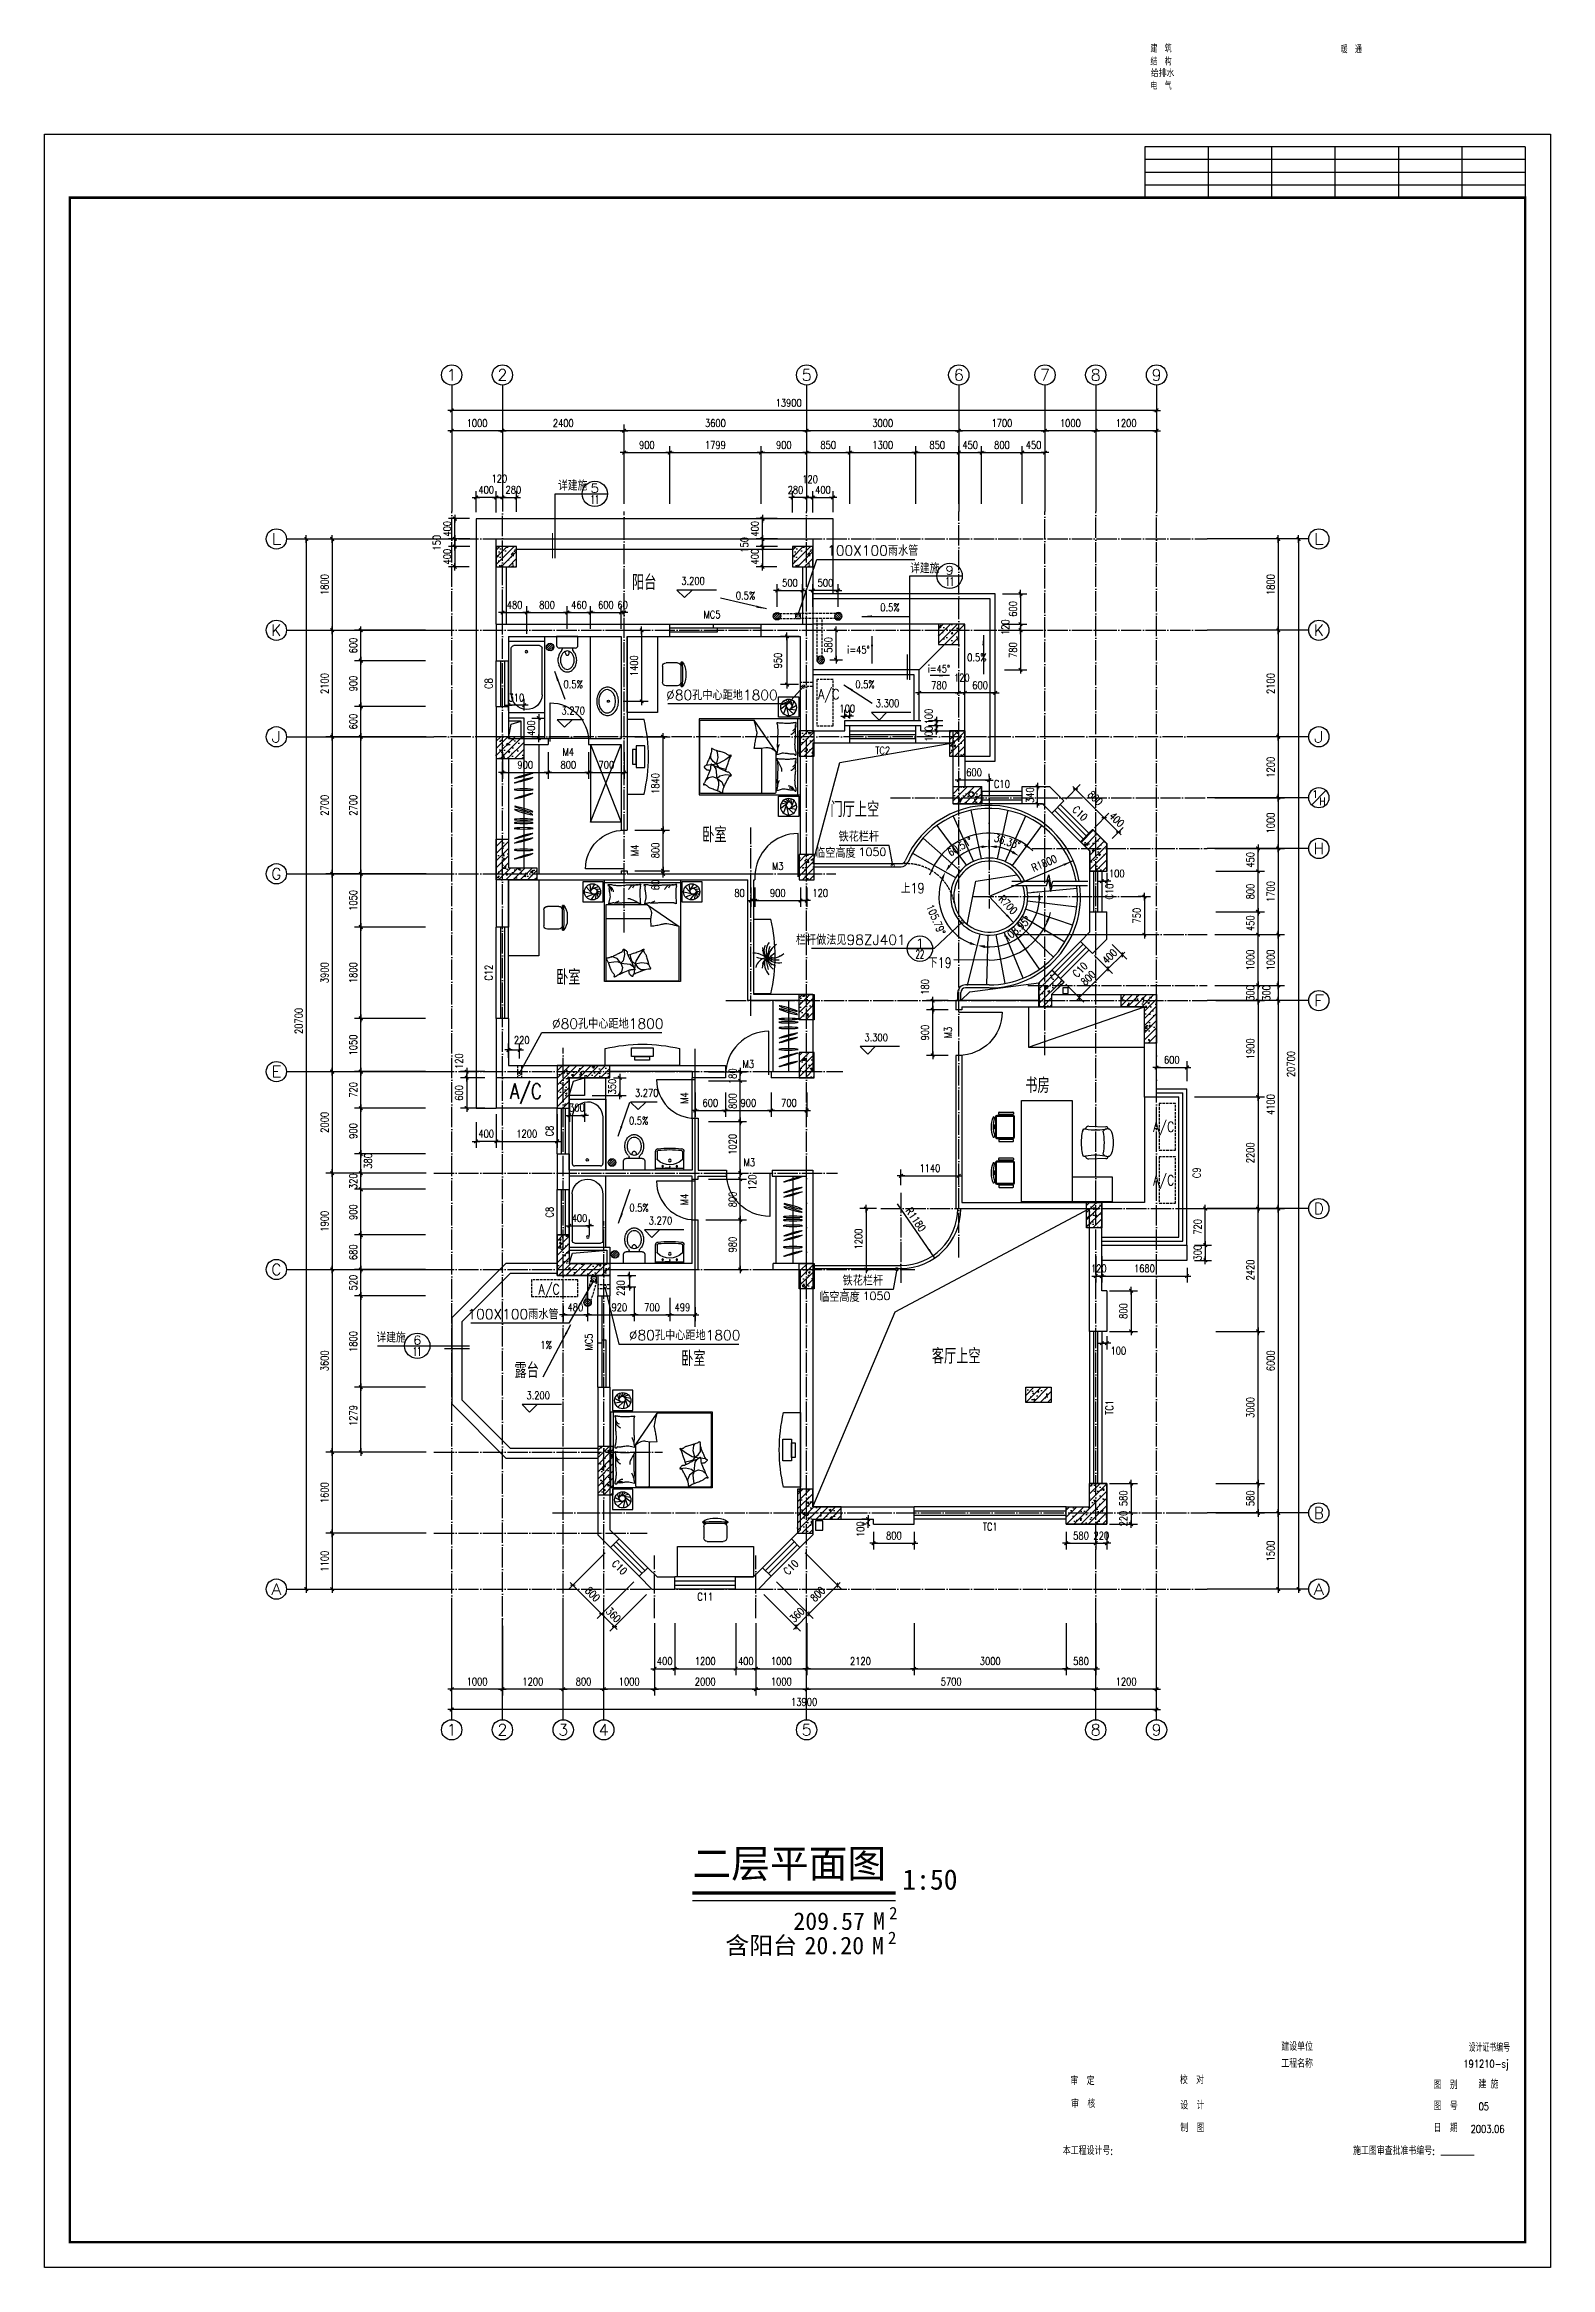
# Model space of a CAD drawing. Extents: x 12400 to 217743, y 90685 to 209848.
# Drawn here: x 76628 to 106328, y 90700 to 134520 of the extents above; entities that cross this region are included whole.
import ezdxf
from ezdxf.enums import TextEntityAlignment as Align

# ---------------------------------------------------------------- set-up
doc = ezdxf.new("R2010")
doc.units = 0
doc.header["$LTSCALE"] = 200
doc.linetypes.add('DASH', pattern=[0.35, 0.25, -0.1])
doc.linetypes.add('DOTE', pattern=[2.42, 2, -0.2, 0.02, -0.2])
doc.layers.get('0').update_dxf_attribs({"linetype": 'CONTINUOUS'})
doc.layers.get('DEFPOINTS').update_dxf_attribs({"linetype": 'CONTINUOUS'})
for name, color, linetype in [('8', 8, 'CONTINUOUS'), ('AXIS', 3, 'CONTINUOUS'), ('AXIS_TEXT', 7, 'CONTINUOUS'), ('COLUMN', 4, 'CONTINUOUS'), ('DOTE', 1, 'DOTE'), ('F', 8, 'CONTINUOUS'), ('GROUND', 2, 'CONTINUOUS'), ('HATCH', 8, 'CONTINUOUS'), ('LM', 143, 'CONTINUOUS'), ('LVTRY', 6, 'CONTINUOUS'), ('PUB_DIM', 3, 'CONTINUOUS'), ('PUB_TEXT', 7, 'CONTINUOUS'), ('PUB_TITLE', 143, 'CONTINUOUS'), ('ROOF', 7, 'CONTINUOUS'), ('STAIR', 2, 'CONTINUOUS'), ('WALL', 4, 'CONTINUOUS'), ('WINDOW', 2, 'CONTINUOUS'), ('WINDOW_TEXT', 7, 'CONTINUOUS'), ('家具', 8, 'CONTINUOUS')]:
    doc.layers.add(name, color=color, linetype=linetype)
doc.styles.add('$', font='romans.shx', dxfattribs={"width": 0.7, "bigfont": 'china.shx'})
doc.styles.add('2', font='SIMHEI.TTF')
doc.styles.add('_SIMPLEX', font='SIMPLEX.shx', dxfattribs={"width": 0.8, "bigfont": 'hztxt.shx'})
doc.styles.add('_萙PMK', font='txt', dxfattribs={"width": 0.8, "bigfont": 'HZTXT.SHX'})
doc.styles.add('COMP', font='complex', dxfattribs={"bigfont": 'hztxt'})
doc.styles.add('COMPLEX', font='COMPLEX')
doc.styles.add('DIM_FONT', font='SIMPLEX', dxfattribs={"width": 0.8})
doc.styles.add('HZ', font='txt', dxfattribs={"bigfont": 'hztxt'})
doc.styles.add('SIMPLEX', font='SIMPLEX.SHX')
doc.dimstyles.new('ANGL50', dxfattribs={"dimscale": 0.5, "dimtxt": 300, "dimasz": 300, "dimexe": 250, "dimexo": 300, "dimgap": 150, "dimtad": 1, "dimzin": 0, "dimdsep": 46, "dimtxsty": 'DIM_FONT', "dimblk1": 'DOTSMALL', "dimblk2": 'DOTSMALL', "dimcen": 2.5, "dimclrt": 7, "dimadec": 0, "dimazin": 0, "dimtfac": 1, "dimtix": 1, "dimtmove": 2, "dimatfit": 3, "dimfxl": 0, "dimtolj": 1, "dimtzin": 0, "dimarcsym": 0})
doc.dimstyles.new('AXIS50', dxfattribs={"dimscale": 0.5, "dimtxt": 300, "dimasz": 1, "dimexe": 250, "dimexo": 300, "dimgap": 150, "dimtad": 1, "dimdec": 0, "dimzin": 0, "dimdsep": 46, "dimtxsty": 'DIM_FONT', "dimblk": '_DIMX', "dimblk1": 'DOTSMALL', "dimblk2": 'DOTSMALL', "dimcen": 2.5, "dimse1": 1, "dimse2": 1, "dimclrt": 7, "dimadec": 0, "dimazin": 0, "dimtfac": 1, "dimtdec": 0, "dimtix": 1, "dimtmove": 2, "dimatfit": 3, "dimldrblk": '_DIMX', "dimfxl": 0, "dimtolj": 1, "dimtzin": 0, "dimarcsym": 0})
doc.dimstyles.new('DIMA50', dxfattribs={"dimscale": 0.5, "dimtxt": 300, "dimasz": 1, "dimexe": 250, "dimexo": 300, "dimgap": 150, "dimtad": 1, "dimdec": 0, "dimzin": 0, "dimdsep": 46, "dimtxsty": 'DIM_FONT', "dimblk": '_DIMX', "dimblk1": 'DOTSMALL', "dimblk2": 'DOTSMALL', "dimcen": 2.5, "dimse1": 1, "dimclrt": 7, "dimadec": 0, "dimazin": 0, "dimtfac": 1, "dimtdec": 0, "dimtix": 1, "dimtmove": 2, "dimatfit": 3, "dimldrblk": '_DIMX', "dimfxl": 0, "dimtolj": 1, "dimtzin": 0, "dimarcsym": 0})
doc.dimstyles.new('DIMB50', dxfattribs={"dimscale": 0.5, "dimtxt": 300, "dimasz": 1, "dimexe": 250, "dimexo": 300, "dimgap": 150, "dimtad": 1, "dimdec": 0, "dimzin": 0, "dimdsep": 46, "dimtxsty": 'DIM_FONT', "dimblk": '_DIMX', "dimblk1": 'DOTSMALL', "dimblk2": 'DOTSMALL', "dimcen": 2.5, "dimse2": 1, "dimclrt": 7, "dimadec": 0, "dimazin": 0, "dimtfac": 1, "dimtdec": 0, "dimtix": 1, "dimtmove": 2, "dimatfit": 3, "dimldrblk": '_DIMX', "dimfxl": 0, "dimtolj": 1, "dimtzin": 0, "dimarcsym": 0})
doc.dimstyles.new('DIMN50', dxfattribs={"dimscale": 0.5, "dimtxt": 300, "dimasz": 1, "dimexe": 250, "dimexo": 300, "dimgap": 150, "dimtad": 1, "dimdec": 0, "dimzin": 0, "dimdsep": 46, "dimtxsty": 'DIM_FONT', "dimblk": '_DIMX', "dimblk1": 'DOTSMALL', "dimblk2": 'DOTSMALL', "dimcen": 2.5, "dimclrt": 7, "dimadec": 0, "dimazin": 0, "dimtfac": 1, "dimtdec": 0, "dimtix": 1, "dimtmove": 2, "dimatfit": 3, "dimldrblk": '_DIMX', "dimfxl": 0, "dimtolj": 1, "dimtzin": 0, "dimarcsym": 0})
doc.dimstyles.new('MAO', dxfattribs={"dimscale": 0.5, "dimtxt": 400, "dimasz": 250, "dimexe": 250, "dimexo": 0, "dimgap": 150, "dimtad": 1, "dimdec": 0, "dimzin": 0, "dimdsep": 46, "dimtxsty": 'DIM_FONT', "dimblk": '_DIMX', "dimblk1": 'DOTSMALL', "dimblk2": 'DOTSMALL', "dimsah": 1, "dimcen": 2.5, "dimclrt": 7, "dimadec": 0, "dimazin": 0, "dimtfac": 1, "dimtdec": 0, "dimtix": 1, "dimtmove": 2, "dimatfit": 3, "dimldrblk": 'DOTSMALL', "dimfxl": 0, "dimtolj": 1, "dimtzin": 0, "dimarcsym": 0})
pattern_1 = [(45, (118409.42, 50395.18), (-70.71068, 70.71068), []), (50, (118409.42, 50395.18), (358.6301, -31.3761), [37.5, -412.5]), (355, (118409.4, 50395.18), (-69.3757, 376.096), [30, -330]), (100.4514, (118439.3, 50392.57), (289.2547, 344.7198), [31.87, -350.571]), (46.1842, (118409.4, 50495.2), (533.6205, -82.7595), [56.25, -618.75]), (96.6356, (118453.9, 50488.3), (467.3314, 487.059), [47.805, -525.8565]), (351.1842, (118409.4, 50495.2), (467.331, 487.0593), [45, -495]), (21, (118459.42, 50470.18), (298.4535, -201.3094), [37.5, -412.5]), (326, (118459.4, 50470.18), (121.6577, 362.575), [30, -330]), (71.4514, (118484.3, 50453.4), (420.1113, 161.2652), [31.87, -350.571]), (37.5, (118409.42, 50395.18), (6.07993, 166.44693), [0, -326, 0, -335, 0, -331.25]), (7.5, (118409.42, 50395.18), (131.53477, 197.20586), [0, -191, 0, -318.5, 0, -126.25]), (327.5, (118297.92, 50395.18), (266.91122, -11.27744), [0, -125, 0, -390, 0, -517.5]), (317.5, (118247.92, 50395.18), (291.5931, 50.0525), [0, -162.5, 0, -259, 0, -367.5])]
pattern_2 = [(45, (86233.86, 50395.18), (-70.71068, 70.71068), []), (50, (86233.86, 50395.18), (358.6301, -31.3761), [37.5, -412.5]), (355, (86233.86, 50395.18), (-69.3757, 376.096), [30, -330]), (100.4514, (86263.75, 50392.57), (289.2547, 344.7198), [31.87, -350.571]), (46.1842, (86233.86, 50495.2), (533.6205, -82.7595), [56.25, -618.75]), (96.6356, (86278.33, 50488.3), (467.3314, 487.059), [47.805, -525.8565]), (351.1842, (86233.86, 50495.2), (467.331, 487.0593), [45, -495]), (21, (86283.86, 50470.18), (298.4535, -201.3094), [37.5, -412.5]), (326, (86283.86, 50470.18), (121.6577, 362.575), [30, -330]), (71.4514, (86308.74, 50453.4), (420.1113, 161.2652), [31.87, -350.571]), (37.5, (86233.86, 50395.18), (6.07993, 166.44693), [0, -326, 0, -335, 0, -331.25]), (7.5, (86233.86, 50395.18), (131.53477, 197.20586), [0, -191, 0, -318.5, 0, -126.25]), (327.5, (86122.36, 50395.18), (266.91122, -11.27744), [0, -125, 0, -390, 0, -517.5]), (317.5, (86072.36, 50395.18), (291.5931, 50.0525), [0, -162.5, 0, -259, 0, -367.5])]
pattern_3 = [(45, (178485.24, -10986.48), (-70.71068, 70.71068), []), (50, (178485.24, -10986.48), (358.6301, -31.37607), [37.5, -412.5]), (355, (178485.24, -10986.48), (-69.3757, 376.0961), [30, -330]), (100.4514, (178515.12, -10989.1), (289.2547, 344.7198), [31.8701, -350.57106]), (46.1842, (178485.24, -10886.48), (533.6205, -82.7595), [56.25, -618.75]), (96.6356, (178529.7, -10893.37), (467.3314, 487.059), [47.8051, -525.8565]), (351.1842, (178485.24, -10886.5), (467.331, 487.0593), [45, -495]), (21, (178535.24, -10911.48), (298.4535, -201.30945), [37.5, -412.5]), (326, (178535.24, -10911.48), (121.6577, 362.575), [30, -330]), (71.4514, (178560.1, -10928.25), (420.1113, 161.26525), [31.8701, -350.57106]), (37.5, (178485.24, -10986.48), (6.07993, 166.44693), [0, -326, 0, -335, 0, -331.25]), (7.5, (178485.24, -10986.48), (131.53477, 197.20586), [0, -191, 0, -318.5, 0, -126.25]), (327.5, (178373.74, -10986.48), (266.91122, -11.27744), [0, -125, 0, -390, 0, -517.5]), (317.5, (178323.74, -10986.48), (291.5931, 50.0525), [0, -162.5, 0, -259, 0, -367.5])]

msp = doc.modelspace()

# ---------------------------------------------------------------- texts
at = {"color": 7, "style": 'HZ', "width": 0.8}
for p in [(86757.039, 125727.632), (93699.596, 124096.646), (83175.649, 108934.221)]:
    msp.add_text('详建施', height=200, dxfattribs=at).set_placement(p)
at = {"layer": 'PUB_DIM', "style": 'DIM_FONT', "width": 0.8}
for s, p in [('3.200', (89649.527, 123871.321)), ('0.5%', (90642.848, 123581.58)), ('0.5%', (93490.937, 123348.555)), ('i=45%%d', (92900.826, 122512.682)), ('i=45%%d', (94488.036, 122137.352)), ('0.5%', (95204.88, 122362.09)), ('0.5%', (87244.819, 121832.844)), ('0.5%', (92999.41, 121830.628)), ('3.270', (87285.566, 121315.089)), ('3.300', (93485.012, 121458.401)), ('3.300', (93260.965, 114871.242)), ('3.270', (88736.553, 113779.122)), ('0.5%', (88535.249, 113231.449)), ('0.5%', (88544.79, 111514.866)), ('3.270', (89007.591, 111261.382)), ('1%', (86633.519, 108809.844)), ('3.200', (86595.269, 107815.484))]:
    msp.add_text(s, height=150, dxfattribs=at).set_placement(p, align=Align.RIGHT)
for s, rotation, p in [('R1800', 23.0910389, (96134.147, 118209.326)), ('R700', 313.529886, (95432.03, 117659.765)), ('R1180', 304.2945381, (93602.431, 111529.77))]:
    msp.add_text(s, height=150, rotation=rotation, dxfattribs=at).set_placement(p)
at = {"layer": 'PUB_TEXT', "style": '_萙PMK', "width": 0.8}
for s, p in [('阳台', (88216.379, 123764.874)), ('门厅上空', (92127.667, 119290.44)), ('卧室', (89599.985, 118791.332)), ('卧室', (86718.628, 115982.281)), ('A/C', (85810, 113735.864)), ('书房', (95970.254, 113850.275)), ('卧室', (89183.669, 108465.285)), ('客厅上空', (94128.118, 108514.078)), ('露台', (85897.306, 108233.167))]:
    msp.add_text(s, height=300, dxfattribs=at).set_placement(p)
at = {"layer": 'PUB_TEXT', "color": 7, "style": 'HZ', "width": 0.8}
for s, p in [('A/C', (91886.042, 121613.854)), ('上19', (93515.767, 117788.127)), ('下19', (94050.198, 116320.29)), ('A/C', (98490.137, 113086.441)), ('A/C', (98490.137, 112031.479)), ('A/C', (86371.035, 109882.453))]:
    msp.add_text(s, height=200, dxfattribs=at).set_placement(p)
at = {"layer": 'PUB_TEXT', "color": 7, "style": 'HZ'}
for s, insert, char_height, attachment_point in [('100X100雨水管', (92061.152, 124544.375), 200, 4), ('%%c80孔中心距地1800', (91087.615, 121696.692), 200, 6), ('铁花栏杆', (93087.176, 118907.679), 200, 6), ('临空高度', (92625.051, 118587.396), 200, 6), ('1050', (93230.495, 118604.925), 160, 6), ('栏杆做法见98ZJ401', (93611.178, 116872.037), 200, 6), ('%%c80孔中心距地1800', (86636.08, 115219.425), 200, 4), ('铁花栏杆', (93167.024, 110154.668), 200, 6), ('100X100雨水管', (86767.888, 109491.869), 200, 6), ('临空高度', (92704.899, 109834.385), 200, 6), ('1050', (93310.344, 109851.914), 160, 6), ('%%c80孔中心距地1800', (88152.081, 109078.34), 200, 4)]:
    msp.add_mtext(s, dxfattribs=dict(at, insert=insert, char_height=char_height, attachment_point=attachment_point))
at = {"layer": 'PUB_TITLE', "style": '$'}
for s, height, width, p in [('结  构', 140, 0.75, (98438.59, 134108.88)), ('建  筑', 140, 0.75, (98438.59, 134364.941)), ('暖  通', 140, 0.75, (102189.29, 134349.235)), ('给排水', 140, 0.85, (98446.507, 133879.07)), ('电  气', 140, 0.75, (98438.59, 133631.883)), ('建设单位', 150, 0.8, (101018.783, 94975.247)), ('设计证书编号', 150, 0.7, (104711.343, 94956.708)), ('工程名称', 150, 0.8, (101018.783, 94641.914)), ('191210-sj', 150, 0.8, (104608.956, 94640.683)), ('审  定', 150, 0.8, (96859.159, 94298.795)), ('校  对', 150, 0.8, (99019.051, 94318.303)), ('图  别', 150, 0.8, (104020.781, 94222.477)), ('建 施', 150, 0.8, (104906.111, 94232.519)), ('审  核', 150, 0.8, (96874.033, 93847.413)), ('设  计', 150, 0.8, (99026.651, 93818.457)), ('图  号', 150, 0.8, (104020.781, 93805.871)), ('05', 150, 0.8, (104909.078, 93799.941)), ('制  图', 150, 0.8, (99026.08, 93373.126)), ('日  期', 150, 0.8, (104020.781, 93371.762)), ('2003.06', 150, 0.8, (104752.723, 93355.607)), ('本工程设计号:', 150, 0.8, (96710.468, 92923.864)), ('施工图审查批准书编号:', 150, 0.8, (102433.799, 92922.621))]:
    msp.add_text(s, height=height, dxfattribs=dict(at, width=width)).set_placement(p)
at = {"layer": 'PUB_TITLE', "style": '2'}
for s, height, p in [('二层平面图', 560, (89406.615, 98383.679)), ('1:50', 400, (93545.013, 98148.387)), ('2', 241.982, (93285.905, 97566.082)), ('209.57', 345.6888, (91396.032, 97355.28)), ('M', 345.689, (92969.642, 97358.747)), ('2', 241.982, (93262.887, 97079.148)), ('含阳台', 345.6888, (90054.695, 96875.324)), ('20.20', 345.6888, (91616.029, 96875.324)), ('M', 345.689, (92946.624, 96871.813))]:
    msp.add_text(s, height=height, dxfattribs=at).set_placement(p)
at = {"layer": 'PUB_TITLE', "style": '$', "width": 0.8}
msp.add_attdef('________', (104166.369, 92925.917), '', height=150, dxfattribs=at)
at = {"layer": 'WINDOW_TEXT', "style": 'DIM_FONT', "width": 0.8}
msp.add_text('MC5', height=150, dxfattribs=at).set_placement((89960.03, 123208.217), align=Align.RIGHT)
for s, p in [('C9', (99426.219, 112383.607)), ('MC5', (87438.759, 109109.947))]:
    msp.add_text(s, height=150, rotation=90, dxfattribs=at).set_placement(p, align=Align.RIGHT)

# ---------------------------------------------------------------- blocks, each defined once
blk = doc.blocks.new('_DIMX')
blk.add_line((-150, 0), (150, 0))
at = {"const_width": 50}
blk.add_lwpolyline([(-70, -70), (70, 70)], dxfattribs=at)
blk = doc.blocks.new('*D1371')
at = {"layer": 'AXIS', "color": 0, "lineweight": -2}
blk.add_line((82302, 124772), (82302, 122973), dxfattribs=at)
at = {"layer": 'DEFPOINTS', "color": 0}
for p in [(84677, 124773), (82302, 122973), (84677, 122973)]:
    blk.add_point(p, dxfattribs=at)
at = {"layer": 'AXIS', "color": 0, "lineweight": -2, "xscale": 0.5, "yscale": 0.5, "zscale": 0.5}
for p, rotation in [((82302, 124773), 90), ((82302, 122973), 270)]:
    blk.add_blockref('_DIMX', p, dxfattribs=dict(at, rotation=rotation))
at = {"layer": 'AXIS', "color": 7, "insert": (82152, 123873), "char_height": 150, "attachment_point": 5, "rotation": 90, "style": 'DIM_FONT'}
blk.add_mtext('\\A1;1800', dxfattribs=at)
blk = doc.blocks.new('_DOTSMALL')
at = {"color": 0, "linetype": 'ByBlock', "const_width": 0.5}
blk.add_lwpolyline([(-0.0625, 0, 1), (0.0625, 0, 1)], format="xyb", close=True, dxfattribs=at)
blk = doc.blocks.new('*D1372')
at = {"layer": 'AXIS', "color": 0, "lineweight": -2}
for p, q in [((82302, 122972), (82302, 120873)), ((84156, 120873), (82177, 120873))]:
    blk.add_line(p, q, dxfattribs=at)
at = {"layer": 'DEFPOINTS', "color": 0}
for p in [(84306, 122973), (82302, 120873), (84306, 120873)]:
    blk.add_point(p, dxfattribs=at)
at = {"layer": 'AXIS', "color": 0, "lineweight": -2, "xscale": 0.5, "yscale": 0.5, "zscale": 0.5}
for p, rotation in [((82302, 122973), 90), ((82302, 120873), 270)]:
    blk.add_blockref('_DIMX', p, dxfattribs=dict(at, rotation=rotation))
at = {"layer": 'AXIS', "color": 7, "insert": (82152, 121923), "char_height": 150, "attachment_point": 5, "rotation": 90, "style": 'DIM_FONT'}
blk.add_mtext('\\A1;2100', dxfattribs=at)
blk = doc.blocks.new('*D1373')
at = {"layer": 'AXIS', "color": 0, "lineweight": -2}
for p, q in [((82302, 114272), (82302, 112273)), ((84156, 112273), (82177, 112273))]:
    blk.add_line(p, q, dxfattribs=at)
at = {"layer": 'DEFPOINTS', "color": 0}
for p in [(84306, 114273), (82302, 112273), (84306, 112273)]:
    blk.add_point(p, dxfattribs=at)
at = {"layer": 'AXIS', "color": 0, "lineweight": -2, "xscale": 0.5, "yscale": 0.5, "zscale": 0.5}
for p, rotation in [((82302, 114273), 90), ((82302, 112273), 270)]:
    blk.add_blockref('_DIMX', p, dxfattribs=dict(at, rotation=rotation))
at = {"layer": 'AXIS', "color": 7, "insert": (82152, 113273), "char_height": 150, "attachment_point": 5, "rotation": 90, "style": 'DIM_FONT'}
blk.add_mtext('\\A1;2000', dxfattribs=at)
blk = doc.blocks.new('*D1374')
at = {"layer": 'AXIS', "color": 0, "lineweight": -2}
blk.add_line((81792, 124772), (81792, 104073), dxfattribs=at)
at = {"layer": 'DEFPOINTS', "color": 0}
for p in [(84197, 124773), (81792, 104073), (84197, 104073)]:
    blk.add_point(p, dxfattribs=at)
at = {"layer": 'AXIS', "color": 0, "lineweight": -2, "xscale": 0.5, "yscale": 0.5, "zscale": 0.5}
for p, rotation in [((81792, 124773), 90), ((81792, 104073), 270)]:
    blk.add_blockref('_DIMX', p, dxfattribs=dict(at, rotation=rotation))
at = {"layer": 'AXIS', "color": 7, "insert": (81642, 115272), "char_height": 150, "attachment_point": 5, "rotation": 90, "style": 'DIM_FONT'}
blk.add_mtext('\\A1;20700', dxfattribs=at)
blk = doc.blocks.new('_AXISO')
blk.add_circle((0, 0), 0.5)
at = {"layer": 'AXIS_TEXT', "style": 'COMPLEX', "width": 1.041667}
blk.add_attdef('A', text='', height=0.56, dxfattribs=at).set_placement((-0.25, -0.28), (0.25, -0.28), align=Align.FIT)
blk = doc.blocks.new('*D1375')
at = {"layer": 'AXIS', "color": 0, "lineweight": -2}
blk.add_line((98558, 102099), (97359, 102099), dxfattribs=at)
at = {"layer": 'DEFPOINTS', "color": 0}
for p in [(97359, 103499), (98559, 103499), (97359, 102099)]:
    blk.add_point(p, dxfattribs=at)
at = {"layer": 'AXIS', "color": 0, "lineweight": -2, "xscale": 0.5, "yscale": 0.5, "zscale": 0.5, "rotation": 180}
blk.add_blockref('_DIMX', (97359, 102099), dxfattribs=at)
at = {"layer": 'AXIS', "color": 0, "lineweight": -2, "xscale": 0.5, "yscale": 0.5, "zscale": 0.5}
blk.add_blockref('_DIMX', (98559, 102099), dxfattribs=at)
at = {"layer": 'AXIS', "color": 7, "insert": (97959, 102249), "char_height": 150, "attachment_point": 5, "style": 'DIM_FONT'}
blk.add_mtext('\\A1;1200', dxfattribs=at)
blk = doc.blocks.new('*D1376')
at = {"layer": 'AXIS', "color": 0, "lineweight": -2}
blk.add_line((97358, 102099), (91659, 102099), dxfattribs=at)
at = {"layer": 'DEFPOINTS', "color": 0}
for p in [(91659, 103499), (97359, 103499), (91659, 102099)]:
    blk.add_point(p, dxfattribs=at)
at = {"layer": 'AXIS', "color": 0, "lineweight": -2, "xscale": 0.5, "yscale": 0.5, "zscale": 0.5, "rotation": 180}
blk.add_blockref('_DIMX', (91659, 102099), dxfattribs=at)
at = {"layer": 'AXIS', "color": 0, "lineweight": -2, "xscale": 0.5, "yscale": 0.5, "zscale": 0.5}
blk.add_blockref('_DIMX', (97359, 102099), dxfattribs=at)
at = {"layer": 'AXIS', "color": 7, "insert": (94509, 102249), "char_height": 150, "attachment_point": 5, "style": 'DIM_FONT'}
blk.add_mtext('\\A1;5700', dxfattribs=at)
blk = doc.blocks.new('*D1377')
at = {"layer": 'AXIS', "color": 0, "lineweight": -2}
for p, q in [((90659, 103349), (90659, 101974)), ((91658, 102099), (90659, 102099))]:
    blk.add_line(p, q, dxfattribs=at)
at = {"layer": 'DEFPOINTS', "color": 0}
for p in [(90659, 103499), (91659, 103499), (90659, 102099)]:
    blk.add_point(p, dxfattribs=at)
at = {"layer": 'AXIS', "color": 0, "lineweight": -2, "xscale": 0.5, "yscale": 0.5, "zscale": 0.5, "rotation": 180}
blk.add_blockref('_DIMX', (90659, 102099), dxfattribs=at)
at = {"layer": 'AXIS', "color": 0, "lineweight": -2, "xscale": 0.5, "yscale": 0.5, "zscale": 0.5}
blk.add_blockref('_DIMX', (91659, 102099), dxfattribs=at)
at = {"layer": 'AXIS', "color": 7, "insert": (91159, 102249), "char_height": 150, "attachment_point": 5, "style": 'DIM_FONT'}
blk.add_mtext('\\A1;1000', dxfattribs=at)
blk = doc.blocks.new('*D1378')
at = {"layer": 'AXIS', "color": 0, "lineweight": -2}
blk.add_line((87658, 102099), (86859, 102099), dxfattribs=at)
at = {"layer": 'DEFPOINTS', "color": 0}
for p in [(86859, 103499), (87659, 103499), (86859, 102099)]:
    blk.add_point(p, dxfattribs=at)
at = {"layer": 'AXIS', "color": 0, "lineweight": -2, "xscale": 0.5, "yscale": 0.5, "zscale": 0.5, "rotation": 180}
blk.add_blockref('_DIMX', (86859, 102099), dxfattribs=at)
at = {"layer": 'AXIS', "color": 0, "lineweight": -2, "xscale": 0.5, "yscale": 0.5, "zscale": 0.5}
blk.add_blockref('_DIMX', (87659, 102099), dxfattribs=at)
at = {"layer": 'AXIS', "color": 7, "insert": (87259, 102249), "char_height": 150, "attachment_point": 5, "style": 'DIM_FONT'}
blk.add_mtext('\\A1;800', dxfattribs=at)
blk = doc.blocks.new('*D1379')
at = {"layer": 'AXIS', "color": 0, "lineweight": -2}
blk.add_line((98558, 101699), (84659, 101699), dxfattribs=at)
at = {"layer": 'DEFPOINTS', "color": 0}
for p in [(84659, 103499), (98559, 103499), (84659, 101699)]:
    blk.add_point(p, dxfattribs=at)
at = {"layer": 'AXIS', "color": 0, "lineweight": -2, "xscale": 0.5, "yscale": 0.5, "zscale": 0.5, "rotation": 180}
blk.add_blockref('_DIMX', (84659, 101699), dxfattribs=at)
at = {"layer": 'AXIS', "color": 0, "lineweight": -2, "xscale": 0.5, "yscale": 0.5, "zscale": 0.5}
blk.add_blockref('_DIMX', (98559, 101699), dxfattribs=at)
at = {"layer": 'AXIS', "color": 7, "insert": (91609, 101849), "char_height": 150, "attachment_point": 5, "style": 'DIM_FONT'}
blk.add_mtext('\\A1;13900', dxfattribs=at)
blk = doc.blocks.new('*D1380')
at = {"layer": 'AXIS', "color": 0, "lineweight": -2}
blk.add_line((100959, 124772), (100959, 122973), dxfattribs=at)
at = {"layer": 'DEFPOINTS', "color": 0}
for p in [(99559, 124773), (99559, 122973), (100959, 122973)]:
    blk.add_point(p, dxfattribs=at)
at = {"layer": 'AXIS', "color": 0, "lineweight": -2, "xscale": 0.5, "yscale": 0.5, "zscale": 0.5}
for p, rotation in [((100959, 124773), 90), ((100959, 122973), 270)]:
    blk.add_blockref('_DIMX', p, dxfattribs=dict(at, rotation=rotation))
at = {"layer": 'AXIS', "color": 7, "insert": (100809, 123873), "char_height": 150, "attachment_point": 5, "rotation": 90, "style": 'DIM_FONT'}
blk.add_mtext('\\A1;1800', dxfattribs=at)
blk = doc.blocks.new('*D1381')
at = {"layer": 'AXIS', "color": 0, "lineweight": -2}
blk.add_line((100959, 122972), (100959, 120873), dxfattribs=at)
at = {"layer": 'DEFPOINTS', "color": 0}
for p in [(99559, 122973), (99559, 120873), (100959, 120873)]:
    blk.add_point(p, dxfattribs=at)
at = {"layer": 'AXIS', "color": 0, "lineweight": -2, "xscale": 0.5, "yscale": 0.5, "zscale": 0.5}
for p, rotation in [((100959, 122973), 90), ((100959, 120873), 270)]:
    blk.add_blockref('_DIMX', p, dxfattribs=dict(at, rotation=rotation))
at = {"layer": 'AXIS', "color": 7, "insert": (100809, 121923), "char_height": 150, "attachment_point": 5, "rotation": 90, "style": 'DIM_FONT'}
blk.add_mtext('\\A1;2100', dxfattribs=at)
blk = doc.blocks.new('*D1382')
at = {"layer": 'AXIS', "color": 0, "lineweight": -2}
for p, q in [((100959, 120872), (100959, 119673)), ((99709, 119673), (101084, 119673))]:
    blk.add_line(p, q, dxfattribs=at)
at = {"layer": 'DEFPOINTS', "color": 0}
for p in [(99559, 120873), (99559, 119673), (100959, 119673)]:
    blk.add_point(p, dxfattribs=at)
at = {"layer": 'AXIS', "color": 0, "lineweight": -2, "xscale": 0.5, "yscale": 0.5, "zscale": 0.5}
for p, rotation in [((100959, 120873), 90), ((100959, 119673), 270)]:
    blk.add_blockref('_DIMX', p, dxfattribs=dict(at, rotation=rotation))
at = {"layer": 'AXIS', "color": 7, "insert": (100809, 120273), "char_height": 150, "attachment_point": 5, "rotation": 90, "style": 'DIM_FONT'}
blk.add_mtext('\\A1;1200', dxfattribs=at)
blk = doc.blocks.new('*D1383')
at = {"layer": 'AXIS', "color": 0, "lineweight": -2}
for p, q in [((100959, 115672), (100959, 111573)), ((99709, 111573), (101084, 111573))]:
    blk.add_line(p, q, dxfattribs=at)
at = {"layer": 'DEFPOINTS', "color": 0}
for p in [(99559, 115673), (99559, 111573), (100959, 111573)]:
    blk.add_point(p, dxfattribs=at)
at = {"layer": 'AXIS', "color": 0, "lineweight": -2, "xscale": 0.5, "yscale": 0.5, "zscale": 0.5}
for p, rotation in [((100959, 115673), 90), ((100959, 111573), 270)]:
    blk.add_blockref('_DIMX', p, dxfattribs=dict(at, rotation=rotation))
at = {"layer": 'AXIS', "color": 7, "insert": (100809, 113623), "char_height": 150, "attachment_point": 5, "rotation": 90, "style": 'DIM_FONT'}
blk.add_mtext('\\A1;4100', dxfattribs=at)
blk = doc.blocks.new('*D1384')
at = {"layer": 'AXIS', "color": 0, "lineweight": -2}
blk.add_line((100959, 105572), (100959, 104073), dxfattribs=at)
at = {"layer": 'DEFPOINTS', "color": 0}
for p in [(99559, 105573), (99559, 104073), (100959, 104073)]:
    blk.add_point(p, dxfattribs=at)
at = {"layer": 'AXIS', "color": 0, "lineweight": -2, "xscale": 0.5, "yscale": 0.5, "zscale": 0.5}
for p, rotation in [((100959, 105573), 90), ((100959, 104073), 270)]:
    blk.add_blockref('_DIMX', p, dxfattribs=dict(at, rotation=rotation))
at = {"layer": 'AXIS', "color": 7, "insert": (100809, 104823), "char_height": 150, "attachment_point": 5, "rotation": 90, "style": 'DIM_FONT'}
blk.add_mtext('\\A1;1500', dxfattribs=at)
blk = doc.blocks.new('*D1385')
at = {"layer": 'AXIS', "color": 0, "lineweight": -2}
blk.add_line((101359, 124772), (101359, 104073), dxfattribs=at)
at = {"layer": 'DEFPOINTS', "color": 0}
for p in [(99559, 124773), (99559, 104073), (101359, 104073)]:
    blk.add_point(p, dxfattribs=at)
at = {"layer": 'AXIS', "color": 0, "lineweight": -2, "xscale": 0.5, "yscale": 0.5, "zscale": 0.5}
for p, rotation in [((101359, 124773), 90), ((101359, 104073), 270)]:
    blk.add_blockref('_DIMX', p, dxfattribs=dict(at, rotation=rotation))
at = {"layer": 'AXIS', "color": 7, "insert": (101209, 114423), "char_height": 150, "attachment_point": 5, "rotation": 90, "style": 'DIM_FONT'}
blk.add_mtext('\\A1;20700', dxfattribs=at)
blk = doc.blocks.new('*D1386')
at = {"layer": 'AXIS', "color": 0, "lineweight": -2}
blk.add_line((98558, 126906), (97359, 126906), dxfattribs=at)
at = {"layer": 'DEFPOINTS', "color": 0}
for p in [(97359, 126906), (97359, 125313), (98559, 125313)]:
    blk.add_point(p, dxfattribs=at)
at = {"layer": 'AXIS', "color": 0, "lineweight": -2, "xscale": 0.5, "yscale": 0.5, "zscale": 0.5, "rotation": 180}
blk.add_blockref('_DIMX', (97359, 126906), dxfattribs=at)
at = {"layer": 'AXIS', "color": 0, "lineweight": -2, "xscale": 0.5, "yscale": 0.5, "zscale": 0.5}
blk.add_blockref('_DIMX', (98559, 126906), dxfattribs=at)
at = {"layer": 'AXIS', "color": 7, "insert": (97959, 127056), "char_height": 150, "attachment_point": 5, "style": 'DIM_FONT'}
blk.add_mtext('\\A1;1200', dxfattribs=at)
blk = doc.blocks.new('*D1387')
at = {"layer": 'AXIS', "color": 0, "lineweight": -2}
blk.add_line((97358, 126906), (96359, 126906), dxfattribs=at)
at = {"layer": 'DEFPOINTS', "color": 0}
for p in [(96359, 126906), (96359, 125313), (97359, 125313)]:
    blk.add_point(p, dxfattribs=at)
at = {"layer": 'AXIS', "color": 0, "lineweight": -2, "xscale": 0.5, "yscale": 0.5, "zscale": 0.5, "rotation": 180}
blk.add_blockref('_DIMX', (96359, 126906), dxfattribs=at)
at = {"layer": 'AXIS', "color": 0, "lineweight": -2, "xscale": 0.5, "yscale": 0.5, "zscale": 0.5}
blk.add_blockref('_DIMX', (97359, 126906), dxfattribs=at)
at = {"layer": 'AXIS', "color": 7, "insert": (96859, 127056), "char_height": 150, "attachment_point": 5, "style": 'DIM_FONT'}
blk.add_mtext('\\A1;1000', dxfattribs=at)
blk = doc.blocks.new('*D1388')
at = {"layer": 'AXIS', "color": 0, "lineweight": -2}
blk.add_line((96358, 126906), (94659, 126906), dxfattribs=at)
at = {"layer": 'DEFPOINTS', "color": 0}
for p in [(94659, 126906), (94659, 125313), (96359, 125313)]:
    blk.add_point(p, dxfattribs=at)
at = {"layer": 'AXIS', "color": 0, "lineweight": -2, "xscale": 0.5, "yscale": 0.5, "zscale": 0.5, "rotation": 180}
blk.add_blockref('_DIMX', (94659, 126906), dxfattribs=at)
at = {"layer": 'AXIS', "color": 0, "lineweight": -2, "xscale": 0.5, "yscale": 0.5, "zscale": 0.5}
blk.add_blockref('_DIMX', (96359, 126906), dxfattribs=at)
at = {"layer": 'AXIS', "color": 7, "insert": (95509, 127056), "char_height": 150, "attachment_point": 5, "style": 'DIM_FONT'}
blk.add_mtext('\\A1;1700', dxfattribs=at)
blk = doc.blocks.new('*D1389')
at = {"layer": 'AXIS', "color": 0, "lineweight": -2}
blk.add_line((94658, 126906), (91659, 126906), dxfattribs=at)
at = {"layer": 'DEFPOINTS', "color": 0}
for p in [(91659, 126906), (91659, 125313), (94659, 125313)]:
    blk.add_point(p, dxfattribs=at)
at = {"layer": 'AXIS', "color": 0, "lineweight": -2, "xscale": 0.5, "yscale": 0.5, "zscale": 0.5, "rotation": 180}
blk.add_blockref('_DIMX', (91659, 126906), dxfattribs=at)
at = {"layer": 'AXIS', "color": 0, "lineweight": -2, "xscale": 0.5, "yscale": 0.5, "zscale": 0.5}
blk.add_blockref('_DIMX', (94659, 126906), dxfattribs=at)
at = {"layer": 'AXIS', "color": 7, "insert": (93159, 127056), "char_height": 150, "attachment_point": 5, "style": 'DIM_FONT'}
blk.add_mtext('\\A1;3000', dxfattribs=at)
blk = doc.blocks.new('*D1390')
at = {"layer": 'AXIS', "color": 0, "lineweight": -2}
for p, q in [((88059, 125463), (88059, 127031)), ((91658, 126906), (88059, 126906))]:
    blk.add_line(p, q, dxfattribs=at)
at = {"layer": 'DEFPOINTS', "color": 0}
for p in [(88059, 126906), (88059, 125313), (91659, 125313)]:
    blk.add_point(p, dxfattribs=at)
at = {"layer": 'AXIS', "color": 0, "lineweight": -2, "xscale": 0.5, "yscale": 0.5, "zscale": 0.5, "rotation": 180}
blk.add_blockref('_DIMX', (88059, 126906), dxfattribs=at)
at = {"layer": 'AXIS', "color": 0, "lineweight": -2, "xscale": 0.5, "yscale": 0.5, "zscale": 0.5}
blk.add_blockref('_DIMX', (91659, 126906), dxfattribs=at)
at = {"layer": 'AXIS', "color": 7, "insert": (89859, 127056), "char_height": 150, "attachment_point": 5, "style": 'DIM_FONT'}
blk.add_mtext('\\A1;3600', dxfattribs=at)
blk = doc.blocks.new('*D1391')
at = {"layer": 'AXIS', "color": 0, "lineweight": -2}
blk.add_line((85658, 126906), (84659, 126906), dxfattribs=at)
at = {"layer": 'DEFPOINTS', "color": 0}
for p in [(84659, 126906), (84659, 125313), (85659, 125313)]:
    blk.add_point(p, dxfattribs=at)
at = {"layer": 'AXIS', "color": 0, "lineweight": -2, "xscale": 0.5, "yscale": 0.5, "zscale": 0.5, "rotation": 180}
blk.add_blockref('_DIMX', (84659, 126906), dxfattribs=at)
at = {"layer": 'AXIS', "color": 0, "lineweight": -2, "xscale": 0.5, "yscale": 0.5, "zscale": 0.5}
blk.add_blockref('_DIMX', (85659, 126906), dxfattribs=at)
at = {"layer": 'AXIS', "color": 7, "insert": (85159, 127056), "char_height": 150, "attachment_point": 5, "style": 'DIM_FONT'}
blk.add_mtext('\\A1;1000', dxfattribs=at)
blk = doc.blocks.new('*D1392')
at = {"layer": 'AXIS', "color": 0, "lineweight": -2}
blk.add_line((98558, 127306), (84659, 127306), dxfattribs=at)
at = {"layer": 'DEFPOINTS', "color": 0}
for p in [(84659, 127306), (84659, 125313), (98559, 125313)]:
    blk.add_point(p, dxfattribs=at)
at = {"layer": 'AXIS', "color": 0, "lineweight": -2, "xscale": 0.5, "yscale": 0.5, "zscale": 0.5, "rotation": 180}
blk.add_blockref('_DIMX', (84659, 127306), dxfattribs=at)
at = {"layer": 'AXIS', "color": 0, "lineweight": -2, "xscale": 0.5, "yscale": 0.5, "zscale": 0.5}
blk.add_blockref('_DIMX', (98559, 127306), dxfattribs=at)
at = {"layer": 'AXIS', "color": 7, "insert": (91304, 127456), "char_height": 150, "attachment_point": 5, "style": 'DIM_FONT'}
blk.add_mtext('\\A1;13900', dxfattribs=at)
blk = doc.blocks.new('*D1393')
at = {"layer": 'AXIS', "color": 0, "lineweight": -2}
for p, q in [((84156, 112273), (82177, 112273)), ((82302, 112272), (82302, 110373))]:
    blk.add_line(p, q, dxfattribs=at)
at = {"layer": 'DEFPOINTS', "color": 0}
for p in [(84306, 112273), (82302, 110373), (84306, 110373)]:
    blk.add_point(p, dxfattribs=at)
at = {"layer": 'AXIS', "color": 0, "lineweight": -2, "xscale": 0.5, "yscale": 0.5, "zscale": 0.5}
for p, rotation in [((82302, 112273), 90), ((82302, 110373), 270)]:
    blk.add_blockref('_DIMX', p, dxfattribs=dict(at, rotation=rotation))
at = {"layer": 'AXIS', "color": 7, "insert": (82152, 111323), "char_height": 150, "attachment_point": 5, "rotation": 90, "style": 'DIM_FONT'}
blk.add_mtext('\\A1;1900', dxfattribs=at)
blk = doc.blocks.new('*D1394')
at = {"layer": 'AXIS', "color": 0, "lineweight": -2}
for p, q in [((84156, 106773), (82177, 106773)), ((82302, 106772), (82302, 105173)), ((84156, 105173), (82177, 105173))]:
    blk.add_line(p, q, dxfattribs=at)
at = {"layer": 'DEFPOINTS', "color": 0}
for p in [(84306, 106773), (82302, 105173), (84306, 105173)]:
    blk.add_point(p, dxfattribs=at)
at = {"layer": 'AXIS', "color": 0, "lineweight": -2, "xscale": 0.5, "yscale": 0.5, "zscale": 0.5}
for p, rotation in [((82302, 106773), 90), ((82302, 105173), 270)]:
    blk.add_blockref('_DIMX', p, dxfattribs=dict(at, rotation=rotation))
at = {"layer": 'AXIS', "color": 7, "insert": (82152, 105973), "char_height": 150, "attachment_point": 5, "rotation": 90, "style": 'DIM_FONT'}
blk.add_mtext('\\A1;1600', dxfattribs=at)
blk = doc.blocks.new('*D1395')
at = {"layer": 'AXIS', "color": 0, "lineweight": -2}
for p, q in [((84156, 118173), (82177, 118173)), ((82302, 118172), (82302, 114273))]:
    blk.add_line(p, q, dxfattribs=at)
at = {"layer": 'DEFPOINTS', "color": 0}
for p in [(84306, 118173), (82302, 114273), (84306, 114273)]:
    blk.add_point(p, dxfattribs=at)
at = {"layer": 'AXIS', "color": 0, "lineweight": -2, "xscale": 0.5, "yscale": 0.5, "zscale": 0.5}
for p, rotation in [((82302, 118173), 90), ((82302, 114273), 270)]:
    blk.add_blockref('_DIMX', p, dxfattribs=dict(at, rotation=rotation))
at = {"layer": 'AXIS', "color": 7, "insert": (82152, 116223), "char_height": 150, "attachment_point": 5, "rotation": 90, "style": 'DIM_FONT'}
blk.add_mtext('\\A1;3900', dxfattribs=at)
blk = doc.blocks.new('*D1396')
at = {"layer": 'AXIS', "color": 0, "lineweight": -2}
for p, q in [((99709, 119673), (101084, 119673)), ((100959, 119672), (100959, 118673)), ((99709, 118673), (101084, 118673))]:
    blk.add_line(p, q, dxfattribs=at)
at = {"layer": 'DEFPOINTS', "color": 0}
for p in [(99559, 119673), (99559, 118673), (100959, 118673)]:
    blk.add_point(p, dxfattribs=at)
at = {"layer": 'AXIS', "color": 0, "lineweight": -2, "xscale": 0.5, "yscale": 0.5, "zscale": 0.5}
for p, rotation in [((100959, 119673), 90), ((100959, 118673), 270)]:
    blk.add_blockref('_DIMX', p, dxfattribs=dict(at, rotation=rotation))
at = {"layer": 'AXIS', "color": 7, "insert": (100809, 119173), "char_height": 150, "attachment_point": 5, "rotation": 90, "style": 'DIM_FONT'}
blk.add_mtext('\\A1;1000', dxfattribs=at)
blk = doc.blocks.new('*D1397')
at = {"layer": 'AXIS', "color": 0, "lineweight": -2}
for p, q in [((99709, 115973), (101084, 115973)), ((100959, 115972), (100959, 115673))]:
    blk.add_line(p, q, dxfattribs=at)
at = {"layer": 'DEFPOINTS', "color": 0}
for p in [(99559, 115973), (99559, 115673), (100959, 115673)]:
    blk.add_point(p, dxfattribs=at)
at = {"layer": 'AXIS', "color": 0, "lineweight": -2, "xscale": 0.5, "yscale": 0.5, "zscale": 0.5}
for p, rotation in [((100959, 115973), 90), ((100959, 115673), 270)]:
    blk.add_blockref('_DIMX', p, dxfattribs=dict(at, rotation=rotation))
at = {"layer": 'AXIS', "color": 7, "insert": (100726, 115823), "char_height": 150, "attachment_point": 5, "rotation": 90, "style": 'DIM_FONT'}
blk.add_mtext('\\A1;300', dxfattribs=at)
blk = doc.blocks.new('*D1398')
at = {"layer": 'AXIS', "color": 0, "lineweight": -2}
for p, q in [((99709, 111573), (101084, 111573)), ((100959, 111572), (100959, 105573))]:
    blk.add_line(p, q, dxfattribs=at)
at = {"layer": 'DEFPOINTS', "color": 0}
for p in [(99559, 111573), (99559, 105573), (100959, 105573)]:
    blk.add_point(p, dxfattribs=at)
at = {"layer": 'AXIS', "color": 0, "lineweight": -2, "xscale": 0.5, "yscale": 0.5, "zscale": 0.5}
for p, rotation in [((100959, 111573), 90), ((100959, 105573), 270)]:
    blk.add_blockref('_DIMX', p, dxfattribs=dict(at, rotation=rotation))
at = {"layer": 'AXIS', "color": 7, "insert": (100809, 108573), "char_height": 150, "attachment_point": 5, "rotation": 90, "style": 'DIM_FONT'}
blk.add_mtext('\\A1;6000', dxfattribs=at)
blk = doc.blocks.new('*D1399')
at = {"layer": 'AXIS', "color": 0, "lineweight": -2}
for p, q in [((99709, 118673), (101084, 118673)), ((100959, 118672), (100959, 116973)), ((99709, 116973), (101084, 116973))]:
    blk.add_line(p, q, dxfattribs=at)
at = {"layer": 'DEFPOINTS', "color": 0}
for p in [(99559, 118673), (99559, 116973), (100959, 116973)]:
    blk.add_point(p, dxfattribs=at)
at = {"layer": 'AXIS', "color": 0, "lineweight": -2, "xscale": 0.5, "yscale": 0.5, "zscale": 0.5}
for p, rotation in [((100959, 118673), 90), ((100959, 116973), 270)]:
    blk.add_blockref('_DIMX', p, dxfattribs=dict(at, rotation=rotation))
at = {"layer": 'AXIS', "color": 7, "insert": (100809, 117823), "char_height": 150, "attachment_point": 5, "rotation": 90, "style": 'DIM_FONT'}
blk.add_mtext('\\A1;1700', dxfattribs=at)
blk = doc.blocks.new('*D1400')
at = {"layer": 'AXIS', "color": 0, "lineweight": -2}
for p, q in [((99709, 116973), (101084, 116973)), ((100959, 116972), (100959, 115973)), ((99709, 115973), (101084, 115973))]:
    blk.add_line(p, q, dxfattribs=at)
at = {"layer": 'DEFPOINTS', "color": 0}
for p in [(99559, 116973), (99559, 115973), (100959, 115973)]:
    blk.add_point(p, dxfattribs=at)
at = {"layer": 'AXIS', "color": 0, "lineweight": -2, "xscale": 0.5, "yscale": 0.5, "zscale": 0.5}
for p, rotation in [((100959, 116973), 90), ((100959, 115973), 270)]:
    blk.add_blockref('_DIMX', p, dxfattribs=dict(at, rotation=rotation))
at = {"layer": 'AXIS', "color": 7, "insert": (100809, 116473), "char_height": 150, "attachment_point": 5, "rotation": 90, "style": 'DIM_FONT'}
blk.add_mtext('\\A1;1000', dxfattribs=at)
blk = doc.blocks.new('*D1401')
at = {"layer": 'AXIS', "color": 0, "lineweight": -2}
for p, q in [((82302, 110372), (82302, 106773)), ((84156, 106773), (82177, 106773))]:
    blk.add_line(p, q, dxfattribs=at)
at = {"layer": 'DEFPOINTS', "color": 0}
for p in [(84306, 110373), (82302, 106773), (84306, 106773)]:
    blk.add_point(p, dxfattribs=at)
at = {"layer": 'AXIS', "color": 0, "lineweight": -2, "xscale": 0.5, "yscale": 0.5, "zscale": 0.5}
for p, rotation in [((82302, 110373), 90), ((82302, 106773), 270)]:
    blk.add_blockref('_DIMX', p, dxfattribs=dict(at, rotation=rotation))
at = {"layer": 'AXIS', "color": 7, "insert": (82152, 108573), "char_height": 150, "attachment_point": 5, "rotation": 90, "style": 'DIM_FONT'}
blk.add_mtext('\\A1;3600', dxfattribs=at)
blk = doc.blocks.new('*D1402')
at = {"layer": 'AXIS', "color": 0, "lineweight": -2}
for p, q in [((88659, 103349), (88659, 101974)), ((88658, 102099), (87659, 102099))]:
    blk.add_line(p, q, dxfattribs=at)
at = {"layer": 'DEFPOINTS', "color": 0}
for p in [(87659, 103499), (88659, 103499), (87659, 102099)]:
    blk.add_point(p, dxfattribs=at)
at = {"layer": 'AXIS', "color": 0, "lineweight": -2, "xscale": 0.5, "yscale": 0.5, "zscale": 0.5, "rotation": 180}
blk.add_blockref('_DIMX', (87659, 102099), dxfattribs=at)
at = {"layer": 'AXIS', "color": 0, "lineweight": -2, "xscale": 0.5, "yscale": 0.5, "zscale": 0.5}
blk.add_blockref('_DIMX', (88659, 102099), dxfattribs=at)
at = {"layer": 'AXIS', "color": 7, "insert": (88159, 102249), "char_height": 150, "attachment_point": 5, "style": 'DIM_FONT'}
blk.add_mtext('\\A1;1000', dxfattribs=at)
blk = doc.blocks.new('*D1403')
at = {"layer": 'AXIS', "color": 0, "lineweight": -2}
for p, q in [((88659, 103349), (88659, 101974)), ((90659, 103349), (90659, 101974)), ((90658, 102099), (88659, 102099))]:
    blk.add_line(p, q, dxfattribs=at)
at = {"layer": 'DEFPOINTS', "color": 0}
for p in [(88659, 103499), (90659, 103499), (88659, 102099)]:
    blk.add_point(p, dxfattribs=at)
at = {"layer": 'AXIS', "color": 0, "lineweight": -2, "xscale": 0.5, "yscale": 0.5, "zscale": 0.5, "rotation": 180}
blk.add_blockref('_DIMX', (88659, 102099), dxfattribs=at)
at = {"layer": 'AXIS', "color": 0, "lineweight": -2, "xscale": 0.5, "yscale": 0.5, "zscale": 0.5}
blk.add_blockref('_DIMX', (90659, 102099), dxfattribs=at)
at = {"layer": 'AXIS', "color": 7, "insert": (89659, 102249), "char_height": 150, "attachment_point": 5, "style": 'DIM_FONT'}
blk.add_mtext('\\A1;2000', dxfattribs=at)
blk = doc.blocks.new('*D1404')
at = {"layer": 'AXIS', "color": 0, "lineweight": -2}
for p, q in [((85659, 103349), (85659, 101974)), ((85658, 102099), (84659, 102099))]:
    blk.add_line(p, q, dxfattribs=at)
at = {"layer": 'DEFPOINTS', "color": 0}
for p in [(84659, 103499), (85659, 103499), (84659, 102099)]:
    blk.add_point(p, dxfattribs=at)
at = {"layer": 'AXIS', "color": 0, "lineweight": -2, "xscale": 0.5, "yscale": 0.5, "zscale": 0.5, "rotation": 180}
blk.add_blockref('_DIMX', (84659, 102099), dxfattribs=at)
at = {"layer": 'AXIS', "color": 0, "lineweight": -2, "xscale": 0.5, "yscale": 0.5, "zscale": 0.5}
blk.add_blockref('_DIMX', (85659, 102099), dxfattribs=at)
at = {"layer": 'AXIS', "color": 7, "insert": (85159, 102249), "char_height": 150, "attachment_point": 5, "style": 'DIM_FONT'}
blk.add_mtext('\\A1;1000', dxfattribs=at)
blk = doc.blocks.new('*D1405')
at = {"layer": 'AXIS', "color": 0, "lineweight": -2}
for p, q in [((84156, 105173), (82177, 105173)), ((82302, 105172), (82302, 104073))]:
    blk.add_line(p, q, dxfattribs=at)
at = {"layer": 'DEFPOINTS', "color": 0}
for p in [(84306, 105173), (82302, 104073), (84306, 104073)]:
    blk.add_point(p, dxfattribs=at)
at = {"layer": 'AXIS', "color": 0, "lineweight": -2, "xscale": 0.5, "yscale": 0.5, "zscale": 0.5}
for p, rotation in [((82302, 105173), 90), ((82302, 104073), 270)]:
    blk.add_blockref('_DIMX', p, dxfattribs=dict(at, rotation=rotation))
at = {"layer": 'AXIS', "color": 7, "insert": (82152, 104623), "char_height": 150, "attachment_point": 5, "rotation": 90, "style": 'DIM_FONT'}
blk.add_mtext('\\A1;1100', dxfattribs=at)
blk = doc.blocks.new('_ARROW')
blk.add_solid([(0, 0), (-1, 0.1), (-1, -0.1)])
blk = doc.blocks.new('*D1438')
at = {"layer": 'AXIS', "color": 0, "lineweight": -2}
for p, q in [((84156, 120873), (82177, 120873)), ((82302, 120872), (82302, 118173))]:
    blk.add_line(p, q, dxfattribs=at)
at = {"layer": 'DEFPOINTS', "color": 0}
for p in [(84306, 120873), (82302, 118173), (84306, 118173)]:
    blk.add_point(p, dxfattribs=at)
at = {"layer": 'AXIS', "color": 0, "lineweight": -2, "xscale": 0.5, "yscale": 0.5, "zscale": 0.5}
for p, rotation in [((82302, 120873), 90), ((82302, 118173), 270)]:
    blk.add_blockref('_DIMX', p, dxfattribs=dict(at, rotation=rotation))
at = {"layer": 'AXIS', "color": 7, "insert": (82152, 119523), "char_height": 150, "attachment_point": 5, "rotation": 90, "style": 'DIM_FONT'}
blk.add_mtext('\\A1;2700', dxfattribs=at)
blk = doc.blocks.new('*D1439')
at = {"layer": 'AXIS', "color": 0, "lineweight": -2}
for p, q in [((85659, 103349), (85659, 101974)), ((86858, 102099), (85659, 102099))]:
    blk.add_line(p, q, dxfattribs=at)
at = {"layer": 'DEFPOINTS', "color": 0}
for p in [(85659, 103499), (86859, 103499), (85659, 102099)]:
    blk.add_point(p, dxfattribs=at)
at = {"layer": 'AXIS', "color": 0, "lineweight": -2, "xscale": 0.5, "yscale": 0.5, "zscale": 0.5, "rotation": 180}
blk.add_blockref('_DIMX', (85659, 102099), dxfattribs=at)
at = {"layer": 'AXIS', "color": 0, "lineweight": -2, "xscale": 0.5, "yscale": 0.5, "zscale": 0.5}
blk.add_blockref('_DIMX', (86859, 102099), dxfattribs=at)
at = {"layer": 'AXIS', "color": 7, "insert": (86259, 102249), "char_height": 150, "attachment_point": 5, "style": 'DIM_FONT'}
blk.add_mtext('\\A1;1200', dxfattribs=at)
blk = doc.blocks.new('*D1440')
at = {"layer": 'AXIS', "color": 0, "lineweight": -2}
for p, q in [((88058, 126906), (85659, 126906)), ((88059, 125463), (88059, 127031))]:
    blk.add_line(p, q, dxfattribs=at)
at = {"layer": 'DEFPOINTS', "color": 0}
for p in [(85659, 126906), (85659, 125313), (88059, 125313)]:
    blk.add_point(p, dxfattribs=at)
at = {"layer": 'AXIS', "color": 0, "lineweight": -2, "xscale": 0.5, "yscale": 0.5, "zscale": 0.5, "rotation": 180}
blk.add_blockref('_DIMX', (85659, 126906), dxfattribs=at)
at = {"layer": 'AXIS', "color": 0, "lineweight": -2, "xscale": 0.5, "yscale": 0.5, "zscale": 0.5}
blk.add_blockref('_DIMX', (88059, 126906), dxfattribs=at)
at = {"layer": 'AXIS', "color": 7, "insert": (86859, 127056), "char_height": 150, "attachment_point": 5, "style": 'DIM_FONT'}
blk.add_mtext('\\A1;2400', dxfattribs=at)
blk = doc.blocks.new('DSG')
at = {"layer": '家具'}
blk.add_lwpolyline([(334, 735), (0, 735), (0, -735), (334, -735)], dxfattribs=at)
for points in [[(181, 142), (109, 142), (109, -146), (181, -146)], [(347, 214), (181, 214), (181, -214), (347, -214)]]:
    blk.add_lwpolyline(points, close=True, dxfattribs=at)
blk.add_arc((-2748, 0), 3168, 346.5839, 13.4161, dxfattribs=at)
at = {"layer": '家具', "style": 'DIM_FONT', "oblique": -180, "text_generation_flag": 4, "width": 0.7, "flags": 9}
for tag in ['XSIZE', 'YSIZE']:
    blk.add_attdef(tag, (0, 0), '', height=0.35, dxfattribs=at)
blk = doc.blocks.new('M_C54TQD')
for p, q in [((0, -52), (1500, -52)), ((26, -509), (26, -1968)), ((853, -489), (46, -489)), ((46, -761), (915, -761)), ((853, -489), (1472, -916)), ((1472, -1968), (1472, -916)), ((90, -1638), (87, -1645)), ((188, -1621), (90, -1638)), ((161, -1514), (137, -1518)), ((255, -1552), (161, -1514)), ((257, -1618), (188, -1621)), ((324, -1645), (255, -1552)), ((324, -1645), (257, -1618)), ((369, -1593), (324, -1645)), ((324, -1645), (510, -1664)), ((324, -1645), (355, -1728)), ((355, -1728), (335, -1810)), ((395, -1471), (369, -1593)), ((381, -1368), (395, -1471)), ((528, -1559), (509, -1470)), ((510, -1664), (560, -1700)), ((548, -1617), (528, -1559)), ((605, -1658), (548, -1617)), ((560, -1700), (572, -1709)), ((605, -1658), (594, -1752)), ((623, -1603), (605, -1658)), ((605, -1658), (734, -1626)), ((605, -1658), (655, -1721)), ((698, -1472), (623, -1603)), ((655, -1721), (720, -1769)), ((778, -1368), (698, -1472)), ((734, -1626), (837, -1640)), ((837, -1640), (873, -1660)), ((46, -1988), (1452, -1988)), ((335, -1810), (281, -1873)), ((592, -1767), (580, -1861)), ((720, -1769), (813, -1769))]:
    blk.add_line(p, q)
blk.add_lwpolyline([(0, -2000), (0, 0), (1500, 0), (1500, -2000)], close=True)
for points in [[(101, -127, -0.263368), (73, -108, -0.494818), (82, -89, -0.049225), (100, -88, -0.036831), (124, -89, -0.031893), (161, -97, 0.035782), (195, -104, 0.032941), (285, -110, 0.026564), (396, -104, 0.017905), (434, -99, -0.033397), (454, -97, -0.03204), (491, -97, 0.018442), (555, -101, 0.010837), (620, -100, 0.014624), (668, -97, 0.111249), (691, -89, -0.153708), (708, -86, -0.076444), (715, -87, -0.215512), (717, -89, -0.585858), (714, -92, 0.363489), (709, -95, 0.191716), (709, -106, -0.129675), (711, -123, -0.01735), (708, -140, 0.019326), (706, -155, 0.018818), (699, -223, 0.021828), (698, -283, 0.006204), (700, -316, 0.001963), (706, -423, 0.028341), (710, -459, -0.117014), (709, -468, -0.36606), (708, -469, -0.03973), (694, -466, -0.048309), (681, -461, 0.062981), (670, -457, 0.04058), (647, -454, 0.014345), (580, -451, 0.005484), (454, -452, 0.007153), (358, -455, 0.008762), (316, -458, -0.008153), (270, -461, -0.06251), (213, -456, 0.078669), (167, -454, 0.047825), (145, -459, -0.034494), (114, -466, -0.023571), (89, -469, -0.510228), (88, -468), (95, -438), (116, -356, 0.073041), (118, -336, 0.023305), (112, -275, 0.018299), (108, -252, -0.01097), (101, -214, -0.042281), (98, -180, -0.027201), (101, -126)], [(99, -143, -0.05369), (114, -156, -0.070312), (122, -168, -0.015448), (125, -177, -0.013244), (129, -187, -0.082127), (132, -205, -0.064164), (129, -228)], [(101, -127, -0.077379), (136, -152, -0.077379), (161, -187, -0.047525), (171, -211, -0.047525), (176, -238)], [(191, -454, 0.009729), (219, -445, 0.009729), (246, -435, 0.007971), (267, -426, 0.007971), (289, -416)], [(661, -455, 0.016108), (622, -429, 0.024599), (595, -414, 0.009477), (546, -391, 0.015937), (516, -378, 0.072521), (500, -375, 0.033339), (463, -375)], [(575, -101, 0.027842), (551, -111, 0.048685), (539, -119, 0.023666), (511, -144, 0.031223), (492, -164, 0.046801), (486, -172, 0.023191), (478, -189)], [(657, -95, 0.088153), (622, -98, 0.088153), (591, -114, 0.077547), (569, -135, 0.077547), (555, -162)], [(810, -127, -0.263368), (782, -108, -0.494818), (791, -89, -0.049225), (809, -88, -0.036831), (833, -89, -0.031893), (871, -97, 0.035782), (905, -104, 0.032941), (994, -110, 0.026564), (1106, -104, 0.017905), (1143, -99, -0.033397), (1163, -97, -0.03204), (1200, -97, 0.018442), (1265, -101, 0.010837), (1329, -100, 0.014624), (1377, -97, 0.111249), (1400, -89, -0.153708), (1417, -86, -0.076444), (1424, -87, -0.215512), (1426, -89, -0.585858), (1423, -92, 0.363489), (1419, -95, 0.191716), (1419, -106, -0.129675), (1421, -123, -0.01735), (1418, -140, 0.019326), (1415, -155, 0.018818), (1408, -223, 0.021828), (1407, -283, 0.006204), (1409, -316, 0.001963), (1415, -423, 0.028341), (1419, -459, -0.117014), (1419, -468, -0.36606), (1417, -469, -0.03973), (1404, -466, -0.048309), (1390, -461, 0.062981), (1379, -457, 0.04058), (1356, -454, 0.014345), (1289, -451, 0.005484), (1164, -452, 0.007153), (1067, -455, 0.008762), (1025, -458, -0.008153), (979, -461, -0.06251), (922, -456, 0.078669), (877, -454, 0.047825), (854, -459, -0.034494), (823, -466, -0.023571), (798, -469, -0.510228), (797, -468), (805, -438), (825, -356, 0.073041), (827, -336, 0.023305), (821, -275, 0.018299), (817, -252, -0.01097), (810, -214, -0.042281), (807, -180, -0.027201), (810, -126)], [(901, -454, 0.009729), (928, -445, 0.009729), (955, -435, 0.007971), (977, -426, 0.007971), (998, -416)], [(1284, -101, 0.027842), (1260, -111, 0.048685), (1248, -119, 0.023666), (1220, -144, 0.031223), (1201, -164, 0.046801), (1196, -172, 0.023191), (1188, -189)], [(1366, -95, 0.088153), (1332, -98, 0.088153), (1300, -114, 0.077547), (1279, -135, 0.077547), (1265, -162)], [(853, -489, -0.085272), (917, -599, -0.124044), (926, -686), (912, -782), (914, -912)], [(914, -912, 0.007867), (1032, -894, 0.009508), (1128, -876, 0.006616), (1193, -862, -0.023828), (1212, -858, -0.080713), (1230, -859, -0.009591), (1383, -891, -0.013133), (1416, -899, -0.007859), (1472, -916)], [(464, -1480, 0.025626), (476, -1478, 0.0108), (605, -1436, 0.00456), (692, -1405, 0.01125), (727, -1391, 0.069394), (746, -1380, -0.079756), (763, -1371, -0.106399), (778, -1368, -0.328642), (782, -1372, -0.299547), (779, -1378, 0.189917), (774, -1387, 0.033518), (773, -1397, 0.075627), (773, -1402, 0.053489), (776, -1410, 0.017838), (788, -1432, 0.038394), (805, -1456, -0.059529), (816, -1472, -0.035943), (826, -1498, -0.011245), (852, -1585, -0.006203), (862, -1624, 0.010783), (868, -1647, 0.019485), (873, -1660, 0.005062), (892, -1710, 0.101392), (909, -1736, -0.223768), (914, -1749, -0.25558), (911, -1754, -0.081563), (895, -1759, -0.071805), (878, -1759, 0.069985), (861, -1759, 0.03546), (801, -1772, 0.029432), (732, -1797, 0.001554), (699, -1811, -0.00152), (665, -1826, -0.004735), (629, -1840, 0.00382), (586, -1859, 0.296001), (564, -1891, -0.649774), (542, -1900, -0.02319), (538, -1895, 0.0288), (534, -1892, 0.005727), (527, -1886, -0.004358), (519, -1878, -0.027528), (502, -1861, -0.046214), (493, -1850, -0.194121), (490, -1833, 0.133719), (489, -1809, 0.005779), (482, -1787, 0.008882)]]:
    blk.add_lwpolyline(points, format="xyb")
blk.add_lwpolyline([(58, -1583, 0.101392), (40, -1559, -0.223768), (34, -1546, -0.25558), (36, -1541, -0.081563), (52, -1535, -0.071805), (69, -1534, 0.069985), (86, -1532, 0.03546), (145, -1515, 0.029432), (211, -1485, 0.001554), (244, -1468, -0.00152), (276, -1451, -0.004735), (311, -1433, 0.00382), (353, -1412, 0.296001), (372, -1378, -0.649774), (393, -1367, -0.02319), (398, -1372, 0.0288), (402, -1375, 0.005727), (409, -1380, -0.004358), (418, -1387, -0.027528), (436, -1403, -0.046214), (445, -1414, -0.194121), (450, -1430, 0.133719), (453, -1454, 0.011505), (471, -1496, 0.008882), (497, -1550, 0.012426), (535, -1618, -0.033612), (547, -1644), (570, -1701), (588, -1744, 0.224341), (603, -1757, -0.722772), (603, -1766, -0.103513), (599, -1767, 0.053465), (592, -1767, 0.030109), (569, -1772, -0.031436), (547, -1776, -0.05324), (532, -1776, 0.05518), (517, -1777, 0.056271), (492, -1783, 0.0108), (366, -1835, 0.00456), (281, -1873, 0.01125), (247, -1889, 0.069394), (229, -1902, -0.079756), (213, -1912, -0.106399), (199, -1915, -0.328642), (195, -1912, -0.299547), (196, -1906, 0.189917), (201, -1896, 0.033518), (202, -1886, 0.075627), (201, -1882, 0.053489), (197, -1874, 0.017838), (184, -1853, 0.038394), (165, -1830, -0.059529), (153, -1815, -0.035943), (140, -1790, -0.011245), (108, -1705, -0.006203), (95, -1667, 0.010783), (87, -1645, 0.019485), (82, -1632, 0.005062)], format="xyb", close=True)
for centre, start, end in [((46, -509), 90, 180), ((46, -741), 180, 270), ((46, -1968), 180, 270), ((1452, -1968), 270, 0)]:
    blk.add_arc(centre, 20, start, end)
at = {"style": 'DIM_FONT', "width": 0.8, "flags": 9}
for tag in ['XSIZE', 'YSIZE']:
    blk.add_attdef(tag, (0, 0), '', height=0.5, dxfattribs=at)
blk = doc.blocks.new('M_C5')
for p, q in [((-54, -14), (-154, 45)), ((-71, 21), (-106, 120)), ((-60, 63), (-50, 152)), ((-28, 86), (7, 160)), ((-9, 88), (59, 149)), ((12, 83), (112, 114)), ((26, 75), (152, 50)), ((42, 53), (156, -35)), ((48, 21), (102, -123)), ((-26, -30), (-153, -47)), ((14, -26), (-99, -126)), ((41, -2), (5, -160))]:
    blk.add_line(p, q)
for centre, radius in [((0, 0), 160), ((-11, 28), 60)]:
    blk.add_circle(centre, radius)
at = {"width": 0.8, "flags": 9}
for tag in ['XSIZE', 'YSIZE']:
    blk.add_attdef(tag, (0, 0), '', height=0.5, dxfattribs=at)
blk = doc.blocks.new('A$C61510689')
for points in [[(36, 1955), (436, 1955), (436, 2355), (36, 2355)], [(36, 0), (436, 0), (436, 400), (36, 400)]]:
    blk.add_lwpolyline(points, close=True)
for p in [(236, 2148), (236, 192)]:
    blk.add_blockref('M_C5', p)
at = {"rotation": 90}
blk.add_blockref('M_C54TQD', (0, 426), dxfattribs=at)
blk = doc.blocks.new('_C2JIQ')
for p, q in [((50, 0), (-50, 0)), ((230, -100), (-230, -100)), ((-225, -168), (-225, -392)), ((225, -168), (225, -392)), ((158, -460), (-158, -460))]:
    blk.add_line(p, q)
for centre, radius, start, end in [((-239, -84), 10, 130.7265, 202.67), ((-230, -80), 20, 202.67, 270), ((-40, -315), 316, 91.7651, 130.7265), ((0, -2778), 2713, 84.8023, 95.1977), ((-158, -168), 67.5, 90, 180), ((-158, -392), 67.5, 180, 270), ((40, -315), 316, 49.2735, 88.2349), ((158, -168), 67.5, 0, 90), ((158, -392), 67.5, 270, 0), ((230, -80), 20, 270, 337.33), ((239, -84), 10, 337.33, 49.2735)]:
    blk.add_arc(centre, radius, start, end)
at = {"style": 'DIM_FONT', "width": 0.8, "flags": 9}
for tag in ['XSIZE', 'YSIZE']:
    blk.add_attdef(tag, (0, 0), '', height=0.5, dxfattribs=at)
blk = doc.blocks.new('A$C570242E4')
at = {"layer": 'F', "color": 8}
for p, q in [((284, 2249), (284, 1978)), ((320, 2258), (293, 2258)), ((329, 1978), (329, 2249)), ((329, 2246), (348, 2223)), ((349, 2297), (349, 1972)), ((367, 2297), (367, 1972)), ((773, 2324), (376, 2324)), ((773, 2306), (376, 2306)), ((621, 2356), (529, 2356)), ((620, 2346), (529, 2346)), ((620, 2334), (529, 2334)), ((575, 2324), (575, 2367)), ((782, 1972), (782, 2297)), ((800, 1972), (800, 2297)), ((820, 2246), (801, 2223)), ((820, 1978), (820, 2249)), ((829, 2258), (856, 2258)), ((865, 2249), (865, 1978)), ((1187, 2249), (1187, 1978)), ((1223, 2258), (1196, 2258)), ((1232, 1978), (1232, 2249)), ((1232, 2246), (1251, 2223)), ((1252, 2297), (1252, 1972)), ((1270, 2297), (1270, 1972)), ((1676, 2324), (1279, 2324)), ((1676, 2306), (1279, 2306)), ((1524, 2356), (1432, 2356)), ((1523, 2346), (1432, 2346)), ((1523, 2334), (1432, 2334)), ((1478, 2324), (1478, 2367)), ((1685, 1972), (1685, 2297)), ((1704, 1972), (1704, 2297)), ((1723, 2246), (1704, 2223)), ((1723, 1978), (1723, 2249)), ((1732, 2258), (1759, 2258)), ((1768, 2249), (1768, 1978)), ((0, 21), (0, 1809)), ((0, 1809), (2000, 1809)), ((293, 1969), (320, 1969)), ((329, 1980), (348, 2012)), ((376, 1963), (773, 1963)), ((376, 1945), (773, 1945)), ((820, 1980), (801, 2012)), ((856, 1969), (829, 1969)), ((1196, 1969), (1223, 1969)), ((1232, 1980), (1251, 2012)), ((1279, 1963), (1676, 1963)), ((1279, 1945), (1676, 1945)), ((1723, 1980), (1704, 2012)), ((1759, 1969), (1732, 1969)), ((2000, 1809), (2000, 809)), ((491, 809), (0, 809)), ((2000, 809), (491, 809)), ((491, 809), (491, 21)), ((491, 21), (0, 21))]:
    blk.add_line(p, q, dxfattribs=at)
at = {"layer": 'F', "color": 8, "linetype": 'Continuous'}
for p, q in [((856, 147), (845, 481)), ((892, 575), (897, 584)), ((897, 584), (909, 592)), ((909, 592), (929, 600)), ((929, 600), (957, 607)), ((957, 607), (991, 613)), ((991, 613), (1030, 618)), ((1030, 618), (1073, 622)), ((1073, 622), (1120, 624)), ((1120, 624), (1167, 625)), ((1167, 625), (1215, 624)), ((1215, 624), (1262, 622)), ((1262, 622), (1305, 618)), ((1305, 618), (1344, 613)), ((1344, 613), (1378, 607)), ((1378, 607), (1406, 600)), ((1406, 600), (1378, 607)), ((1406, 600), (1426, 592)), ((1426, 592), (1406, 600)), ((1426, 592), (1438, 584)), ((1438, 584), (1442, 575)), ((1490, 485), (1479, 147)), ((897, 83), (892, 100)), ((909, 66), (897, 83)), ((929, 50), (909, 66)), ((957, 36), (929, 50)), ((991, 23), (957, 36)), ((1030, 13), (991, 23)), ((1073, 6), (1030, 13)), ((1120, 2), (1073, 6)), ((1167, 0), (1120, 2)), ((1215, 2), (1167, 0)), ((1262, 6), (1215, 2)), ((1305, 13), (1262, 6)), ((1344, 23), (1305, 13)), ((1378, 36), (1344, 23)), ((1406, 50), (1378, 36)), ((1426, 66), (1406, 50)), ((1438, 83), (1426, 66)), ((1442, 100), (1438, 83))]:
    blk.add_line(p, q, dxfattribs=at)
at = {"layer": 'F', "color": 8}
for centre, radius, start, end in [((293, 2249), 9.04, 90, 180), ((320, 2249), 9.04, 0, 90), ((376, 2297), 27.1, 90, 180), ((376, 2297), 9.04, 90, 180), ((396, 2359), 22.7, 162.1953, 282.3742), ((577, 1931), 480, 66.5531, 114.9844), ((579, 1857), 512, 70.4914, 110.3763), ((749, 2361), 21.7, 271.9354, 27.5327), ((773, 2297), 27.1, 0, 90), ((773, 2297), 9.04, 0, 90), ((829, 2249), 9.04, 90, 180), ((856, 2249), 9.04, 0, 90), ((1196, 2249), 9.04, 90, 180), ((1223, 2249), 9.04, 0, 90), ((1279, 2297), 27.1, 90, 180), ((1279, 2297), 9.04, 90, 180), ((1299, 2359), 22.7, 162.1953, 282.3742), ((1480, 1931), 480, 66.5531, 114.9844), ((1482, 1857), 512, 70.4914, 110.3763), ((1652, 2361), 21.7, 271.9354, 27.5327), ((1676, 2297), 27.1, 0, 90), ((1676, 2297), 9.04, 0, 90), ((1732, 2249), 9.04, 90, 180), ((1759, 2249), 9.04, 0, 90), ((293, 1978), 9.04, 180, 270), ((320, 1978), 9.04, 270, 360), ((376, 1972), 27.1, 180, 270), ((376, 1972), 9.04, 180, 270), ((773, 1972), 9.04, 270, 360), ((773, 1972), 27.1, 270, 360), ((829, 1978), 9.04, 180, 270), ((856, 1978), 9.04, 270, 360), ((1196, 1978), 9.04, 180, 270), ((1223, 1978), 9.04, 270, 360), ((1279, 1972), 27.1, 180, 270), ((1279, 1972), 9.04, 180, 270), ((1676, 1972), 9.04, 270, 0), ((1676, 1972), 27.1, 270, 0), ((1732, 1978), 9.04, 180, 270), ((1759, 1978), 9.04, 270, 360), ((-112, 345), 1030, 346.2775, 11.4144), ((2447, 345), 1030, 168.5856, 193.7225)]:
    blk.add_arc(centre, radius, start, end, dxfattribs=at)
at = {"layer": 'F', "color": 8, "linetype": 'Continuous'}
for centre, radius, start, end in [((910, 485), 64.9, 100.9089, 183.686), ((-195, 337), 1113, 10.9415, 12.3195), ((2530, 337), 1113, 167.6805, 169.0585), ((1425, 485), 64.9, 0.0699, 79.0911), ((897, 141), 41.7, 172.7634, 263.3466), ((1008, 105), 115, 124.444, 182.4245), ((1167, 1200), 1025, 257.3196, 282.6804), ((1327, 105), 115, 357.5755, 55.556), ((1438, 141), 41.7, 276.6534, 7.2366)]:
    blk.add_arc(centre, radius, start, end, dxfattribs=at)
blk = doc.blocks.new('M_F19')
at = {"const_width": 30}
for points in [[(-446, 82, 1), (-416, 82, 1)], [(-192, 156, 1), (-162, 156, 1)], [(-123, 99, 1), (-93, 99, 1)], [(-61, -8, 1), (-31, -8, 1)], [(-34, 49, 1), (-4, 49, 1)], [(-20, 16, 1), (10, 16, 1)], [(14, 0, 1), (44, 0, 1)], [(269, 190, 1), (299, 190, 1)], [(461, 8, 1), (491, 8, 1)], [(-281, -157, 1), (-251, -157, 1)], [(-206, -314, 1), (-176, -314, 1)], [(-96, -173, 1), (-66, -173, 1)], [(-13, -33, 1), (17, -33, 1)], [(7, -173, 1), (37, -173, 1)], [(56, -487, 1), (86, -487, 1)], [(289, -149, 1), (319, -149, 1)]]:
    blk.add_lwpolyline(points, format="xyb", close=True, dxfattribs=at)
for centre, radius, start, end in [((-185, -611), 732, 78.55155, 130.98153), ((-55, -1223), 1256, 88.32856, 108.729), ((104, -701), 728, 103.04524, 139.77663), ((-480, -437), 647, 48.7581, 83.8624), ((-483, -9), 482, 6.99045, 78.02836), ((155, -426), 476, 114.09558, 166.29534), ((-315, -111), 315, 28.89012, 78.45792), ((1199, 96), 1225, 163.85612, 179.11051), ((-1741, 1044), 2026, 328.98728, 340.36101), ((298, -285), 422, 62.99086, 135.91017), ((257, -536), 586, 53.32313, 115.76326), ((366, -391), 582, 85.87406, 126.95584), ((-364, 515), 548, 342.94564, 6.48138), ((450, -463), 649, 134.48606, 189.37622), ((779, -372), 864, 155.08876, 185.96372), ((-87, -1604), 1605, 70.5249, 87.82437), ((805, -149), 813, 171.24958, 218.23328), ((-3288, -3108), 4475, 39.04877, 42.6799), ((-83, -736), 718, 31.31505, 82.13779)]:
    blk.add_arc(centre, radius, start, end)
at = {"width": 0.8, "flags": 9}
for tag in ['XSIZE', 'YSIZE']:
    blk.add_attdef(tag, (0, 0), '', height=0.5, dxfattribs=at)
blk = doc.blocks.new('_DBLK')
blk.add_line((-0.45, 0), (-0.45, -0.95))
blk.add_arc((-0.45, 0), 0.95, 270, 0)
at = {"style": 'SIMPLEX', "flags": 9}
blk.add_attdef('A', text='', height=1, dxfattribs=at).set_placement((0, 1.5), align=Align.MIDDLE)
blk = doc.blocks.new('_LV19')
for p, q in [((-360, 0), (360, 0)), ((-360, -1400), (-360, 0)), ((360, 0), (360, -1400)), ((-304, -1049), (-304, -130)), ((-254, -80), (254, -80)), ((304, -1049), (304, -130)), ((360, -1400), (-360, -1400))]:
    blk.add_line(p, q)
blk.add_circle((6, -200), 25)
for centre, radius, start, end in [((-254, -130), 50, 90, 179.9956), ((254, -130), 50, 0.0044, 90), ((-1, -1036), 304, 182.4544, 359.7472)]:
    blk.add_arc(centre, radius, start, end)
blk = doc.blocks.new('_LV3')
for points in [[(280, -265, 0.12431), (260, -186, 0.105707), (198, -113, 0.086941), (110, -67, 0.077137), (0, -50, 0.077137), (-110, -67, 0.086941), (-198, -113, 0.105707), (-260, -186, 0.12431), (-280, -265, 0.12431), (-260, -344, 0.105707), (-198, -417, 0.086941), (-110, -463, 0.077137), (0, -480, 0.077137), (110, -463, 0.086941), (198, -417, 0.105707), (260, -344, 0.12431)], [(230, -275, 0.12431), (216, -220, 0.105707), (168, -163, 0.086941), (95, -125, 0.077137), (0, -110, 0.077137), (-95, -125, 0.086941), (-168, -163, 0.105707), (-216, -220, 0.12431), (-230, -275, 0.12431), (-216, -330, 0.105707), (-168, -387, 0.086941), (-95, -425, 0.077137), (0, -440, 0.077137), (95, -425, 0.086941), (168, -387, 0.105707), (216, -330, 0.12431)]]:
    blk.add_lwpolyline(points, format="xyb", close=True)
blk.add_circle((0, -250), 20)
blk = doc.blocks.new('_LV5')
for p, q in [((210, 0), (-210, 0)), ((-210, 0), (-210, -180)), ((210, -180), (210, 0)), ((160, -230), (-160, -230)), ((-101, -230), (-101, -254)), ((101, -230), (101, -254))]:
    blk.add_line(p, q)
blk.add_lwpolyline([(-135, -469, 0.080312), (-123, -544, 0.089014), (-92, -602, 0.104918), (-46, -639, 0.119812), (0, -650, 0.119812), (46, -639, 0.104918), (92, -602, 0.089014), (123, -544, 0.080312), (135, -469, 0.080312), (123, -395, 0.089014), (92, -337, 0.104918), (46, -300, 0.119812), (0, -288, 0.119812), (-46, -300, 0.104918), (-92, -337, 0.089014), (-123, -395, 0.080312)], format="xyb", close=True)
for points in [[(-39, -318, 0.073567), (-36, -339, 0.084454), (-27, -356, 0.10642), (-14, -368, 0.129709), (0, -372, 0.129709), (14, -368, 0.10642), (27, -356, 0.084454), (36, -339, 0.073567), (39, -318, 0.073567), (36, -298, 0.014016), (35, -295, 0.10642)], [(-35, -295, 0.013578), (-36, -298, 0.073567), (-39, -318, 0.073567)]]:
    blk.add_lwpolyline(points, format="xyb")
for centre, radius, start, end in [((-160, -180), 50, 180, 270), ((102, -469), 287, 161.6333, 180), ((52, -453), 235, 141.2863, 161.6333), ((20, -427), 194, 134.8144, 141.2863), ((-151, -254), 50, 314.8144, 0), ((151, -254), 50, 180, 225.2555), ((-20, -427), 194, 38.7137, 45.2555), ((-52, -453), 235, 18.3667, 38.7137), ((160, -180), 50, 270, 0), ((-102, -469), 287, 0, 18.3667), ((102, -469), 287, 180, 198.3667), ((52, -486), 235, 198.3667, 218.7137), ((20, -512), 194, 218.7137, 242.6714), ((0, -551), 150, 242.6714, 270), ((0, -551), 150, 270, 297.3286), ((-20, -512), 194, 297.3286, 321.2863), ((-52, -486), 235, 321.2863, 341.6333), ((-102, -469), 287, 341.6333, 0)]:
    blk.add_arc(centre, radius, start, end)
blk = doc.blocks.new('_WBLK')
for p, q in [((-0.5, 0.5), (0.5, 0.5)), ((0.5, 0.167), (-0.5, 0.167)), ((0.5, -0.167), (-0.5, -0.167)), ((-0.5, -0.5), (0.5, -0.5))]:
    blk.add_line(p, q)
at = {"style": 'SIMPLEX', "flags": 9}
blk.add_attdef('A', text='', height=1, dxfattribs=at).set_placement((0, 1.5), align=Align.MIDDLE)
blk = doc.blocks.new('TM1800')
for p, q in [((0, 240), (1800, 240)), ((1800, 160), (0, 160)), ((936, 80), (0, 80)), ((0, 0), (1800, 0)), ((865, 160), (865, 240)), ((936, 160), (936, 80))]:
    blk.add_line(p, q)
blk = doc.blocks.new('_LV1')
for p, q in [((-280, 0), (280, 0)), ((-280, 0), (-280, -361)), ((280, 0), (280, -361)), ((-280, -29), (280, -29)), ((-251, -356), (-251, -214)), ((0, -29), (-90, -29)), ((-90, -29), (90, -29)), ((251, -356), (251, -215))]:
    blk.add_line(p, q)
for centre, radius in [((-139, -69), 15), ((1, -182), 24.9), ((0, -57), 8), ((139, -69), 15)]:
    blk.add_circle(centre, radius)
for centre, radius, start, end in [((-224, -361), 56, 180, 263.481), ((-223, -214), 28, 133.1543, 180), ((-223, -356), 28, 180, 263.4984), ((0, -452), 354, 46.7581, 133.1543), ((0, 1600), 2029, 263.481, 276.519), ((0, 1600), 1997, 263.4984, 276.5122), ((223, -356), 28, 276.5122, 0), ((224, -361), 56, 276.519, 0), ((223, -215), 28, 0, 46.7581)]:
    blk.add_arc(centre, radius, start, end)
blk = doc.blocks.new('*D1557')
at = {"layer": 'AXIS', "color": 0, "lineweight": -2}
for p, q in [((88059, 125467), (88059, 126600)), ((88059, 126475), (88958, 126475)), ((88958, 125467), (88958, 126600))]:
    blk.add_line(p, q, dxfattribs=at)
at = {"layer": 'DEFPOINTS', "color": 0}
for p in [(88958, 126475), (88059, 125317), (88958, 125317)]:
    blk.add_point(p, dxfattribs=at)
at = {"layer": 'AXIS', "color": 0, "lineweight": -2, "xscale": 0.5, "yscale": 0.5, "zscale": 0.5, "rotation": 180}
blk.add_blockref('_DIMX', (88059, 126475), dxfattribs=at)
at = {"layer": 'AXIS', "color": 0, "lineweight": -2, "xscale": 0.5, "yscale": 0.5, "zscale": 0.5}
blk.add_blockref('_DIMX', (88958, 126475), dxfattribs=at)
at = {"layer": 'AXIS', "color": 7, "insert": (88508, 126625), "char_height": 150, "attachment_point": 5, "style": 'DIM_FONT'}
blk.add_mtext('\\A1;900', dxfattribs=at)
blk = doc.blocks.new('*D1558')
at = {"layer": 'AXIS', "color": 0, "lineweight": -2}
for p, q in [((88959, 125467), (88959, 126600)), ((88960, 126475), (90758, 126475)), ((90759, 125467), (90759, 126600))]:
    blk.add_line(p, q, dxfattribs=at)
at = {"layer": 'DEFPOINTS', "color": 0}
for p in [(90759, 126475), (88959, 125317), (90759, 125317)]:
    blk.add_point(p, dxfattribs=at)
at = {"layer": 'AXIS', "color": 0, "lineweight": -2, "xscale": 0.5, "yscale": 0.5, "zscale": 0.5, "rotation": 180}
blk.add_blockref('_DIMX', (88959, 126475), dxfattribs=at)
at = {"layer": 'AXIS', "color": 0, "lineweight": -2, "xscale": 0.5, "yscale": 0.5, "zscale": 0.5}
blk.add_blockref('_DIMX', (90759, 126475), dxfattribs=at)
at = {"layer": 'AXIS', "color": 7, "insert": (89859, 126625), "char_height": 150, "attachment_point": 5, "style": 'DIM_FONT'}
blk.add_mtext('\\A1;1799', dxfattribs=at)
blk = doc.blocks.new('*D1559')
at = {"layer": 'AXIS', "color": 0, "lineweight": -2}
for p, q in [((91659, 125467), (91659, 126600)), ((91659, 126475), (92508, 126475)), ((92509, 125467), (92509, 126600))]:
    blk.add_line(p, q, dxfattribs=at)
at = {"layer": 'DEFPOINTS', "color": 0}
for p in [(92509, 126475), (91659, 125317), (92509, 125317)]:
    blk.add_point(p, dxfattribs=at)
at = {"layer": 'AXIS', "color": 0, "lineweight": -2, "xscale": 0.5, "yscale": 0.5, "zscale": 0.5, "rotation": 180}
blk.add_blockref('_DIMX', (91659, 126475), dxfattribs=at)
at = {"layer": 'AXIS', "color": 0, "lineweight": -2, "xscale": 0.5, "yscale": 0.5, "zscale": 0.5}
blk.add_blockref('_DIMX', (92509, 126475), dxfattribs=at)
at = {"layer": 'AXIS', "color": 7, "insert": (92084, 126625), "char_height": 150, "attachment_point": 5, "style": 'DIM_FONT'}
blk.add_mtext('\\A1;850', dxfattribs=at)
blk = doc.blocks.new('*D1560')
at = {"layer": 'AXIS', "color": 0, "lineweight": -2}
for p, q in [((92509, 125467), (92509, 126600)), ((92509, 126475), (93808, 126475)), ((93809, 125467), (93809, 126600))]:
    blk.add_line(p, q, dxfattribs=at)
at = {"layer": 'DEFPOINTS', "color": 0}
for p in [(93809, 126475), (92509, 125317), (93809, 125317)]:
    blk.add_point(p, dxfattribs=at)
at = {"layer": 'AXIS', "color": 0, "lineweight": -2, "xscale": 0.5, "yscale": 0.5, "zscale": 0.5, "rotation": 180}
blk.add_blockref('_DIMX', (92509, 126475), dxfattribs=at)
at = {"layer": 'AXIS', "color": 0, "lineweight": -2, "xscale": 0.5, "yscale": 0.5, "zscale": 0.5}
blk.add_blockref('_DIMX', (93809, 126475), dxfattribs=at)
at = {"layer": 'AXIS', "color": 7, "insert": (93159, 126625), "char_height": 150, "attachment_point": 5, "style": 'DIM_FONT'}
blk.add_mtext('\\A1;1300', dxfattribs=at)
blk = doc.blocks.new('*D1561')
at = {"layer": 'AXIS', "color": 0, "lineweight": -2}
for p, q in [((93809, 125467), (93809, 126600)), ((93809, 126475), (94658, 126475)), ((94659, 125467), (94659, 126600))]:
    blk.add_line(p, q, dxfattribs=at)
at = {"layer": 'DEFPOINTS', "color": 0}
for p in [(94659, 126475), (93809, 125317), (94659, 125317)]:
    blk.add_point(p, dxfattribs=at)
at = {"layer": 'AXIS', "color": 0, "lineweight": -2, "xscale": 0.5, "yscale": 0.5, "zscale": 0.5, "rotation": 180}
blk.add_blockref('_DIMX', (93809, 126475), dxfattribs=at)
at = {"layer": 'AXIS', "color": 0, "lineweight": -2, "xscale": 0.5, "yscale": 0.5, "zscale": 0.5}
blk.add_blockref('_DIMX', (94659, 126475), dxfattribs=at)
at = {"layer": 'AXIS', "color": 7, "insert": (94234, 126625), "char_height": 150, "attachment_point": 5, "style": 'DIM_FONT'}
blk.add_mtext('\\A1;850', dxfattribs=at)
blk = doc.blocks.new('*D1562')
at = {"layer": 'AXIS', "color": 0, "lineweight": -2}
for p, q in [((94658, 126475), (94658, 126475)), ((94659, 125467), (94659, 126600)), ((94659, 126475), (95109, 126475)), ((95109, 125467), (95109, 126600)), ((95109, 126475), (95110, 126475))]:
    blk.add_line(p, q, dxfattribs=at)
at = {"layer": 'DEFPOINTS', "color": 0}
for p in [(95109, 126475), (94659, 125317), (95109, 125317)]:
    blk.add_point(p, dxfattribs=at)
at = {"layer": 'AXIS', "color": 0, "lineweight": -2, "xscale": 0.5, "yscale": 0.5, "zscale": 0.5}
blk.add_blockref('_DIMX', (94659, 126475), dxfattribs=at)
at = {"layer": 'AXIS', "color": 0, "lineweight": -2, "xscale": 0.5, "yscale": 0.5, "zscale": 0.5, "rotation": 180}
blk.add_blockref('_DIMX', (95109, 126475), dxfattribs=at)
at = {"layer": 'AXIS', "color": 7, "insert": (94884, 126625), "char_height": 150, "attachment_point": 5, "style": 'DIM_FONT'}
blk.add_mtext('\\A1;450', dxfattribs=at)
blk = doc.blocks.new('*D1563')
at = {"layer": 'AXIS', "color": 0, "lineweight": -2}
for p, q in [((95109, 125467), (95109, 126600)), ((95109, 126475), (95908, 126475)), ((95909, 125467), (95909, 126600))]:
    blk.add_line(p, q, dxfattribs=at)
at = {"layer": 'DEFPOINTS', "color": 0}
for p in [(95909, 126475), (95109, 125317), (95909, 125317)]:
    blk.add_point(p, dxfattribs=at)
at = {"layer": 'AXIS', "color": 0, "lineweight": -2, "xscale": 0.5, "yscale": 0.5, "zscale": 0.5, "rotation": 180}
blk.add_blockref('_DIMX', (95109, 126475), dxfattribs=at)
at = {"layer": 'AXIS', "color": 0, "lineweight": -2, "xscale": 0.5, "yscale": 0.5, "zscale": 0.5}
blk.add_blockref('_DIMX', (95909, 126475), dxfattribs=at)
at = {"layer": 'AXIS', "color": 7, "insert": (95509, 126625), "char_height": 150, "attachment_point": 5, "style": 'DIM_FONT'}
blk.add_mtext('\\A1;800', dxfattribs=at)
blk = doc.blocks.new('*D1564')
at = {"layer": 'AXIS', "color": 0, "lineweight": -2}
for p, q in [((95908, 126475), (95908, 126475)), ((95909, 125467), (95909, 126600)), ((95909, 126475), (96359, 126475)), ((96359, 125467), (96359, 126600)), ((96359, 126475), (96360, 126475))]:
    blk.add_line(p, q, dxfattribs=at)
at = {"layer": 'DEFPOINTS', "color": 0}
for p in [(96359, 126475), (95909, 125317), (96359, 125317)]:
    blk.add_point(p, dxfattribs=at)
at = {"layer": 'AXIS', "color": 0, "lineweight": -2, "xscale": 0.5, "yscale": 0.5, "zscale": 0.5}
blk.add_blockref('_DIMX', (95909, 126475), dxfattribs=at)
at = {"layer": 'AXIS', "color": 0, "lineweight": -2, "xscale": 0.5, "yscale": 0.5, "zscale": 0.5, "rotation": 180}
blk.add_blockref('_DIMX', (96359, 126475), dxfattribs=at)
at = {"layer": 'AXIS', "color": 7, "insert": (96134, 126625), "char_height": 150, "attachment_point": 5, "style": 'DIM_FONT'}
blk.add_mtext('\\A1;450', dxfattribs=at)
blk = doc.blocks.new('*D1565')
at = {"layer": 'AXIS', "color": 0, "lineweight": -2}
for p, q in [((90759, 125467), (90759, 126600)), ((90759, 126475), (91658, 126475)), ((91659, 125467), (91659, 126600))]:
    blk.add_line(p, q, dxfattribs=at)
at = {"layer": 'DEFPOINTS', "color": 0}
for p in [(91659, 126475), (90759, 125317), (91659, 125317)]:
    blk.add_point(p, dxfattribs=at)
at = {"layer": 'AXIS', "color": 0, "lineweight": -2, "xscale": 0.5, "yscale": 0.5, "zscale": 0.5, "rotation": 180}
blk.add_blockref('_DIMX', (90759, 126475), dxfattribs=at)
at = {"layer": 'AXIS', "color": 0, "lineweight": -2, "xscale": 0.5, "yscale": 0.5, "zscale": 0.5}
blk.add_blockref('_DIMX', (91659, 126475), dxfattribs=at)
at = {"layer": 'AXIS', "color": 7, "insert": (91209, 126625), "char_height": 150, "attachment_point": 5, "style": 'DIM_FONT'}
blk.add_mtext('\\A1;900', dxfattribs=at)
blk = doc.blocks.new('*D1566')
at = {"layer": 'AXIS', "color": 0, "lineweight": -2}
for p, q in [((100559, 115672), (100559, 113773)), ((99309, 113773), (100684, 113773))]:
    blk.add_line(p, q, dxfattribs=at)
at = {"layer": 'DEFPOINTS', "color": 0}
for p in [(99159, 115673), (99159, 113773), (100559, 113773)]:
    blk.add_point(p, dxfattribs=at)
at = {"layer": 'AXIS', "color": 0, "lineweight": -2, "xscale": 0.5, "yscale": 0.5, "zscale": 0.5}
for p, rotation in [((100559, 115673), 90), ((100559, 113773), 270)]:
    blk.add_blockref('_DIMX', p, dxfattribs=dict(at, rotation=rotation))
at = {"layer": 'AXIS', "color": 7, "insert": (100409, 114723), "char_height": 150, "attachment_point": 5, "rotation": 90, "style": 'DIM_FONT'}
blk.add_mtext('\\A1;1900', dxfattribs=at)
blk = doc.blocks.new('*D1567')
at = {"layer": 'AXIS', "color": 0, "lineweight": -2}
for p, q in [((99309, 113773), (100684, 113773)), ((100559, 113772), (100559, 111573)), ((99309, 111573), (100684, 111573))]:
    blk.add_line(p, q, dxfattribs=at)
at = {"layer": 'DEFPOINTS', "color": 0}
for p in [(99159, 113773), (99159, 111573), (100559, 111573)]:
    blk.add_point(p, dxfattribs=at)
at = {"layer": 'AXIS', "color": 0, "lineweight": -2, "xscale": 0.5, "yscale": 0.5, "zscale": 0.5}
for p, rotation in [((100559, 113773), 90), ((100559, 111573), 270)]:
    blk.add_blockref('_DIMX', p, dxfattribs=dict(at, rotation=rotation))
at = {"layer": 'AXIS', "color": 7, "insert": (100409, 112673), "char_height": 150, "attachment_point": 5, "rotation": 90, "style": 'DIM_FONT'}
blk.add_mtext('\\A1;2200', dxfattribs=at)
blk = doc.blocks.new('*D1568')
at = {"layer": 'AXIS', "color": 0, "lineweight": -2}
for p, q in [((99726, 106153), (100684, 106153)), ((100559, 105573), (100559, 106152)), ((99726, 105573), (100684, 105573))]:
    blk.add_line(p, q, dxfattribs=at)
at = {"layer": 'DEFPOINTS', "color": 0}
for p in [(99576, 106153), (100559, 106153), (99576, 105573)]:
    blk.add_point(p, dxfattribs=at)
at = {"layer": 'AXIS', "color": 0, "lineweight": -2, "xscale": 0.5, "yscale": 0.5, "zscale": 0.5}
for p, rotation in [((100559, 106153), 90), ((100559, 105573), 270)]:
    blk.add_blockref('_DIMX', p, dxfattribs=dict(at, rotation=rotation))
at = {"layer": 'AXIS', "color": 7, "insert": (100409, 105863), "char_height": 150, "attachment_point": 5, "rotation": 90, "style": 'DIM_FONT'}
blk.add_mtext('\\A1;580', dxfattribs=at)
blk = doc.blocks.new('*D1569')
at = {"layer": 'AXIS', "color": 0, "lineweight": -2}
for p, q in [((99726, 109153), (100684, 109153)), ((100559, 106153), (100559, 109152)), ((99726, 106153), (100684, 106153))]:
    blk.add_line(p, q, dxfattribs=at)
at = {"layer": 'DEFPOINTS', "color": 0}
for p in [(99576, 109153), (100559, 109153), (99576, 106153)]:
    blk.add_point(p, dxfattribs=at)
at = {"layer": 'AXIS', "color": 0, "lineweight": -2, "xscale": 0.5, "yscale": 0.5, "zscale": 0.5}
for p, rotation in [((100559, 109153), 90), ((100559, 106153), 270)]:
    blk.add_blockref('_DIMX', p, dxfattribs=dict(at, rotation=rotation))
at = {"layer": 'AXIS', "color": 7, "insert": (100409, 107653), "char_height": 150, "attachment_point": 5, "rotation": 90, "style": 'DIM_FONT'}
blk.add_mtext('\\A1;3000', dxfattribs=at)
blk = doc.blocks.new('*D1570')
at = {"layer": 'AXIS', "color": 0, "lineweight": -2}
for p, q in [((99726, 111573), (100684, 111573)), ((100559, 109153), (100559, 111572)), ((99726, 109153), (100684, 109153))]:
    blk.add_line(p, q, dxfattribs=at)
at = {"layer": 'DEFPOINTS', "color": 0}
for p in [(99576, 111573), (100559, 111573), (99576, 109153)]:
    blk.add_point(p, dxfattribs=at)
at = {"layer": 'AXIS', "color": 0, "lineweight": -2, "xscale": 0.5, "yscale": 0.5, "zscale": 0.5}
for p, rotation in [((100559, 111573), 90), ((100559, 109153), 270)]:
    blk.add_blockref('_DIMX', p, dxfattribs=dict(at, rotation=rotation))
at = {"layer": 'AXIS', "color": 7, "insert": (100409, 110363), "char_height": 150, "attachment_point": 5, "rotation": 90, "style": 'DIM_FONT'}
blk.add_mtext('\\A1;2420', dxfattribs=at)
blk = doc.blocks.new('*D1571')
at = {"layer": 'AXIS', "color": 0, "lineweight": -2}
for p, q in [((99726, 115973), (100684, 115973)), ((100559, 115973), (100559, 115974)), ((100559, 115673), (100559, 115973)), ((99726, 115673), (100684, 115673)), ((100559, 115672), (100559, 115672))]:
    blk.add_line(p, q, dxfattribs=at)
at = {"layer": 'DEFPOINTS', "color": 0}
for p in [(99576, 115973), (100559, 115973), (99576, 115673)]:
    blk.add_point(p, dxfattribs=at)
at = {"layer": 'AXIS', "color": 0, "lineweight": -2, "xscale": 0.5, "yscale": 0.5, "zscale": 0.5}
for p, rotation in [((100559, 115973), 270), ((100559, 115673), 90)]:
    blk.add_blockref('_DIMX', p, dxfattribs=dict(at, rotation=rotation))
at = {"layer": 'AXIS', "color": 7, "insert": (100409, 115823), "char_height": 150, "attachment_point": 5, "rotation": 90, "style": 'DIM_FONT'}
blk.add_mtext('\\A1;300', dxfattribs=at)
blk = doc.blocks.new('*D1572')
at = {"layer": 'AXIS', "color": 0, "lineweight": -2}
for p, q in [((99726, 116973), (100684, 116973)), ((100559, 115973), (100559, 116972)), ((99726, 115973), (100684, 115973))]:
    blk.add_line(p, q, dxfattribs=at)
at = {"layer": 'DEFPOINTS', "color": 0}
for p in [(99576, 116973), (100559, 116973), (99576, 115973)]:
    blk.add_point(p, dxfattribs=at)
at = {"layer": 'AXIS', "color": 0, "lineweight": -2, "xscale": 0.5, "yscale": 0.5, "zscale": 0.5}
for p, rotation in [((100559, 116973), 90), ((100559, 115973), 270)]:
    blk.add_blockref('_DIMX', p, dxfattribs=dict(at, rotation=rotation))
at = {"layer": 'AXIS', "color": 7, "insert": (100409, 116473), "char_height": 150, "attachment_point": 5, "rotation": 90, "style": 'DIM_FONT'}
blk.add_mtext('\\A1;1000', dxfattribs=at)
blk = doc.blocks.new('*D1573')
at = {"layer": 'AXIS', "color": 0, "lineweight": -2}
for p, q in [((99726, 117423), (100684, 117423)), ((100559, 117423), (100559, 117424)), ((100559, 116973), (100559, 117423)), ((99726, 116973), (100684, 116973)), ((100559, 116972), (100559, 116972))]:
    blk.add_line(p, q, dxfattribs=at)
at = {"layer": 'DEFPOINTS', "color": 0}
for p in [(99576, 117423), (100559, 117423), (99576, 116973)]:
    blk.add_point(p, dxfattribs=at)
at = {"layer": 'AXIS', "color": 0, "lineweight": -2, "xscale": 0.5, "yscale": 0.5, "zscale": 0.5}
for p, rotation in [((100559, 117423), 270), ((100559, 116973), 90)]:
    blk.add_blockref('_DIMX', p, dxfattribs=dict(at, rotation=rotation))
at = {"layer": 'AXIS', "color": 7, "insert": (100409, 117198), "char_height": 150, "attachment_point": 5, "rotation": 90, "style": 'DIM_FONT'}
blk.add_mtext('\\A1;450', dxfattribs=at)
blk = doc.blocks.new('*D1574')
at = {"layer": 'AXIS', "color": 0, "lineweight": -2}
for p, q in [((99726, 118223), (100684, 118223)), ((100559, 117423), (100559, 118222)), ((99726, 117423), (100684, 117423))]:
    blk.add_line(p, q, dxfattribs=at)
at = {"layer": 'DEFPOINTS', "color": 0}
for p in [(99576, 118223), (100559, 118223), (99576, 117423)]:
    blk.add_point(p, dxfattribs=at)
at = {"layer": 'AXIS', "color": 0, "lineweight": -2, "xscale": 0.5, "yscale": 0.5, "zscale": 0.5}
for p, rotation in [((100559, 118223), 90), ((100559, 117423), 270)]:
    blk.add_blockref('_DIMX', p, dxfattribs=dict(at, rotation=rotation))
at = {"layer": 'AXIS', "color": 7, "insert": (100409, 117823), "char_height": 150, "attachment_point": 5, "rotation": 90, "style": 'DIM_FONT'}
blk.add_mtext('\\A1;800', dxfattribs=at)
blk = doc.blocks.new('*D1575')
at = {"layer": 'AXIS', "color": 0, "lineweight": -2}
for p, q in [((99726, 118673), (100684, 118673)), ((100559, 118673), (100559, 118674)), ((100559, 118223), (100559, 118673)), ((99726, 118223), (100684, 118223)), ((100559, 118222), (100559, 118222))]:
    blk.add_line(p, q, dxfattribs=at)
at = {"layer": 'DEFPOINTS', "color": 0}
for p in [(99576, 118673), (100559, 118673), (99576, 118223)]:
    blk.add_point(p, dxfattribs=at)
at = {"layer": 'AXIS', "color": 0, "lineweight": -2, "xscale": 0.5, "yscale": 0.5, "zscale": 0.5}
for p, rotation in [((100559, 118673), 270), ((100559, 118223), 90)]:
    blk.add_blockref('_DIMX', p, dxfattribs=dict(at, rotation=rotation))
at = {"layer": 'AXIS', "color": 7, "insert": (100409, 118448), "char_height": 150, "attachment_point": 5, "rotation": 90, "style": 'DIM_FONT'}
blk.add_mtext('\\A1;450', dxfattribs=at)
blk = doc.blocks.new('*D1576')
at = {"layer": 'AXIS', "color": 0, "lineweight": -2}
for p, q in [((88659, 103404), (88659, 102378)), ((89059, 103404), (89059, 102378)), ((88658, 102503), (88658, 102503)), ((88659, 102503), (89059, 102503)), ((89059, 102503), (89060, 102503))]:
    blk.add_line(p, q, dxfattribs=at)
at = {"layer": 'DEFPOINTS', "color": 0}
for p in [(88659, 103554), (89059, 103554), (89059, 102503)]:
    blk.add_point(p, dxfattribs=at)
at = {"layer": 'AXIS', "color": 0, "lineweight": -2, "xscale": 0.5, "yscale": 0.5, "zscale": 0.5}
blk.add_blockref('_DIMX', (88659, 102503), dxfattribs=at)
at = {"layer": 'AXIS', "color": 0, "lineweight": -2, "xscale": 0.5, "yscale": 0.5, "zscale": 0.5, "rotation": 180}
blk.add_blockref('_DIMX', (89059, 102503), dxfattribs=at)
at = {"layer": 'AXIS', "color": 7, "insert": (88859, 102653), "char_height": 150, "attachment_point": 5, "style": 'DIM_FONT'}
blk.add_mtext('\\A1;400', dxfattribs=at)
blk = doc.blocks.new('*D1577')
at = {"layer": 'AXIS', "color": 0, "lineweight": -2}
for p, q in [((89059, 103404), (89059, 102378)), ((90259, 103404), (90259, 102378)), ((89059, 102503), (90258, 102503))]:
    blk.add_line(p, q, dxfattribs=at)
at = {"layer": 'DEFPOINTS', "color": 0}
for p in [(89059, 103554), (90259, 103554), (90259, 102503)]:
    blk.add_point(p, dxfattribs=at)
at = {"layer": 'AXIS', "color": 0, "lineweight": -2, "xscale": 0.5, "yscale": 0.5, "zscale": 0.5, "rotation": 180}
blk.add_blockref('_DIMX', (89059, 102503), dxfattribs=at)
at = {"layer": 'AXIS', "color": 0, "lineweight": -2, "xscale": 0.5, "yscale": 0.5, "zscale": 0.5}
blk.add_blockref('_DIMX', (90259, 102503), dxfattribs=at)
at = {"layer": 'AXIS', "color": 7, "insert": (89659, 102653), "char_height": 150, "attachment_point": 5, "style": 'DIM_FONT'}
blk.add_mtext('\\A1;1200', dxfattribs=at)
blk = doc.blocks.new('*D1578')
at = {"layer": 'AXIS', "color": 0, "lineweight": -2}
for p, q in [((90259, 103404), (90259, 102378)), ((90659, 103404), (90659, 102378)), ((90258, 102503), (90258, 102503)), ((90259, 102503), (90659, 102503)), ((90659, 102503), (90660, 102503))]:
    blk.add_line(p, q, dxfattribs=at)
at = {"layer": 'DEFPOINTS', "color": 0}
for p in [(90259, 103554), (90659, 103554), (90659, 102503)]:
    blk.add_point(p, dxfattribs=at)
at = {"layer": 'AXIS', "color": 0, "lineweight": -2, "xscale": 0.5, "yscale": 0.5, "zscale": 0.5}
blk.add_blockref('_DIMX', (90259, 102503), dxfattribs=at)
at = {"layer": 'AXIS', "color": 0, "lineweight": -2, "xscale": 0.5, "yscale": 0.5, "zscale": 0.5, "rotation": 180}
blk.add_blockref('_DIMX', (90659, 102503), dxfattribs=at)
at = {"layer": 'AXIS', "color": 7, "insert": (90459, 102653), "char_height": 150, "attachment_point": 5, "style": 'DIM_FONT'}
blk.add_mtext('\\A1;400', dxfattribs=at)
blk = doc.blocks.new('*D1579')
at = {"layer": 'AXIS', "color": 0, "lineweight": -2}
for p, q in [((90659, 103404), (90659, 102378)), ((91659, 103404), (91659, 102378)), ((90659, 102503), (91658, 102503))]:
    blk.add_line(p, q, dxfattribs=at)
at = {"layer": 'DEFPOINTS', "color": 0}
for p in [(90659, 103554), (91659, 103554), (91659, 102503)]:
    blk.add_point(p, dxfattribs=at)
at = {"layer": 'AXIS', "color": 0, "lineweight": -2, "xscale": 0.5, "yscale": 0.5, "zscale": 0.5, "rotation": 180}
blk.add_blockref('_DIMX', (90659, 102503), dxfattribs=at)
at = {"layer": 'AXIS', "color": 0, "lineweight": -2, "xscale": 0.5, "yscale": 0.5, "zscale": 0.5}
blk.add_blockref('_DIMX', (91659, 102503), dxfattribs=at)
at = {"layer": 'AXIS', "color": 7, "insert": (91159, 102653), "char_height": 150, "attachment_point": 5, "style": 'DIM_FONT'}
blk.add_mtext('\\A1;1000', dxfattribs=at)
blk = doc.blocks.new('*D1580')
at = {"layer": 'AXIS', "color": 0, "lineweight": -2}
for p, q in [((91659, 103404), (91659, 102378)), ((93779, 103404), (93779, 102378)), ((91659, 102503), (93778, 102503))]:
    blk.add_line(p, q, dxfattribs=at)
at = {"layer": 'DEFPOINTS', "color": 0}
for p in [(91659, 103554), (93779, 103554), (93779, 102503)]:
    blk.add_point(p, dxfattribs=at)
at = {"layer": 'AXIS', "color": 0, "lineweight": -2, "xscale": 0.5, "yscale": 0.5, "zscale": 0.5, "rotation": 180}
blk.add_blockref('_DIMX', (91659, 102503), dxfattribs=at)
at = {"layer": 'AXIS', "color": 0, "lineweight": -2, "xscale": 0.5, "yscale": 0.5, "zscale": 0.5}
blk.add_blockref('_DIMX', (93779, 102503), dxfattribs=at)
at = {"layer": 'AXIS', "color": 7, "insert": (92719, 102653), "char_height": 150, "attachment_point": 5, "style": 'DIM_FONT'}
blk.add_mtext('\\A1;2120', dxfattribs=at)
blk = doc.blocks.new('*D1581')
at = {"layer": 'AXIS', "color": 0, "lineweight": -2}
for p, q in [((93779, 103404), (93779, 102378)), ((96779, 103404), (96779, 102378)), ((93779, 102503), (96778, 102503))]:
    blk.add_line(p, q, dxfattribs=at)
at = {"layer": 'DEFPOINTS', "color": 0}
for p in [(93779, 103554), (96779, 103554), (96779, 102503)]:
    blk.add_point(p, dxfattribs=at)
at = {"layer": 'AXIS', "color": 0, "lineweight": -2, "xscale": 0.5, "yscale": 0.5, "zscale": 0.5, "rotation": 180}
blk.add_blockref('_DIMX', (93779, 102503), dxfattribs=at)
at = {"layer": 'AXIS', "color": 0, "lineweight": -2, "xscale": 0.5, "yscale": 0.5, "zscale": 0.5}
blk.add_blockref('_DIMX', (96779, 102503), dxfattribs=at)
at = {"layer": 'AXIS', "color": 7, "insert": (95279, 102653), "char_height": 150, "attachment_point": 5, "style": 'DIM_FONT'}
blk.add_mtext('\\A1;3000', dxfattribs=at)
blk = doc.blocks.new('*D1582')
at = {"layer": 'AXIS', "color": 0, "lineweight": -2}
for p, q in [((96779, 103404), (96779, 102378)), ((97359, 103404), (97359, 102378)), ((96779, 102503), (97358, 102503))]:
    blk.add_line(p, q, dxfattribs=at)
at = {"layer": 'DEFPOINTS', "color": 0}
for p in [(96779, 103554), (97359, 103554), (97359, 102503)]:
    blk.add_point(p, dxfattribs=at)
at = {"layer": 'AXIS', "color": 0, "lineweight": -2, "xscale": 0.5, "yscale": 0.5, "zscale": 0.5, "rotation": 180}
blk.add_blockref('_DIMX', (96779, 102503), dxfattribs=at)
at = {"layer": 'AXIS', "color": 0, "lineweight": -2, "xscale": 0.5, "yscale": 0.5, "zscale": 0.5}
blk.add_blockref('_DIMX', (97359, 102503), dxfattribs=at)
at = {"layer": 'AXIS', "color": 7, "insert": (97069, 102653), "char_height": 150, "attachment_point": 5, "style": 'DIM_FONT'}
blk.add_mtext('\\A1;580', dxfattribs=at)
blk = doc.blocks.new('*D1583')
at = {"layer": 'AXIS', "color": 0, "lineweight": -2}
for p, q in [((84145, 108052), (82742, 108052)), ((82867, 106773), (82867, 108052)), ((84145, 106773), (82742, 106773))]:
    blk.add_line(p, q, dxfattribs=at)
at = {"layer": 'DEFPOINTS', "color": 0}
for p in [(82867, 108052), (84295, 108052), (84295, 106773)]:
    blk.add_point(p, dxfattribs=at)
at = {"layer": 'AXIS', "color": 0, "lineweight": -2, "xscale": 0.5, "yscale": 0.5, "zscale": 0.5}
for p, rotation in [((82867, 108052), 90), ((82867, 106773), 270)]:
    blk.add_blockref('_DIMX', p, dxfattribs=dict(at, rotation=rotation))
at = {"layer": 'AXIS', "color": 7, "insert": (82717, 107493), "char_height": 150, "attachment_point": 5, "rotation": 90, "style": 'DIM_FONT'}
blk.add_mtext('\\A1;1279', dxfattribs=at)
blk = doc.blocks.new('*D1584')
at = {"layer": 'AXIS', "color": 0, "lineweight": -2}
for p, q in [((84145, 109853), (82742, 109853)), ((82867, 108054), (82867, 109852)), ((84145, 108053), (82742, 108053))]:
    blk.add_line(p, q, dxfattribs=at)
at = {"layer": 'DEFPOINTS', "color": 0}
for p in [(82867, 109853), (84295, 109853), (84295, 108053)]:
    blk.add_point(p, dxfattribs=at)
at = {"layer": 'AXIS', "color": 0, "lineweight": -2, "xscale": 0.5, "yscale": 0.5, "zscale": 0.5}
for p, rotation in [((82867, 109853), 90), ((82867, 108053), 270)]:
    blk.add_blockref('_DIMX', p, dxfattribs=dict(at, rotation=rotation))
at = {"layer": 'AXIS', "color": 7, "insert": (82717, 108953), "char_height": 150, "attachment_point": 5, "rotation": 90, "style": 'DIM_FONT'}
blk.add_mtext('\\A1;1800', dxfattribs=at)
blk = doc.blocks.new('*D1585')
at = {"layer": 'AXIS', "color": 0, "lineweight": -2}
for p, q in [((84145, 110373), (82742, 110373)), ((82867, 109853), (82867, 110372)), ((84145, 109853), (82742, 109853))]:
    blk.add_line(p, q, dxfattribs=at)
at = {"layer": 'DEFPOINTS', "color": 0}
for p in [(82867, 110373), (84295, 110373), (84295, 109853)]:
    blk.add_point(p, dxfattribs=at)
at = {"layer": 'AXIS', "color": 0, "lineweight": -2, "xscale": 0.5, "yscale": 0.5, "zscale": 0.5}
for p, rotation in [((82867, 110373), 90), ((82867, 109853), 270)]:
    blk.add_blockref('_DIMX', p, dxfattribs=dict(at, rotation=rotation))
at = {"layer": 'AXIS', "color": 7, "insert": (82717, 110113), "char_height": 150, "attachment_point": 5, "rotation": 90, "style": 'DIM_FONT'}
blk.add_mtext('\\A1;520', dxfattribs=at)
blk = doc.blocks.new('*D1586')
at = {"layer": 'AXIS', "color": 0, "lineweight": -2}
for p, q in [((84145, 111053), (82742, 111053)), ((82867, 110373), (82867, 111052)), ((84145, 110373), (82742, 110373))]:
    blk.add_line(p, q, dxfattribs=at)
at = {"layer": 'DEFPOINTS', "color": 0}
for p in [(82867, 111053), (84295, 111053), (84295, 110373)]:
    blk.add_point(p, dxfattribs=at)
at = {"layer": 'AXIS', "color": 0, "lineweight": -2, "xscale": 0.5, "yscale": 0.5, "zscale": 0.5}
for p, rotation in [((82867, 111053), 90), ((82867, 110373), 270)]:
    blk.add_blockref('_DIMX', p, dxfattribs=dict(at, rotation=rotation))
at = {"layer": 'AXIS', "color": 7, "insert": (82717, 110713), "char_height": 150, "attachment_point": 5, "rotation": 90, "style": 'DIM_FONT'}
blk.add_mtext('\\A1;680', dxfattribs=at)
blk = doc.blocks.new('*D1587')
at = {"layer": 'AXIS', "color": 0, "lineweight": -2}
for p, q in [((84145, 111953), (82742, 111953)), ((82867, 111053), (82867, 111952)), ((84145, 111053), (82742, 111053))]:
    blk.add_line(p, q, dxfattribs=at)
at = {"layer": 'DEFPOINTS', "color": 0}
for p in [(82867, 111953), (84295, 111953), (84295, 111053)]:
    blk.add_point(p, dxfattribs=at)
at = {"layer": 'AXIS', "color": 0, "lineweight": -2, "xscale": 0.5, "yscale": 0.5, "zscale": 0.5}
for p, rotation in [((82867, 111953), 90), ((82867, 111053), 270)]:
    blk.add_blockref('_DIMX', p, dxfattribs=dict(at, rotation=rotation))
at = {"layer": 'AXIS', "color": 7, "insert": (82717, 111503), "char_height": 150, "attachment_point": 5, "rotation": 90, "style": 'DIM_FONT'}
blk.add_mtext('\\A1;900', dxfattribs=at)
blk = doc.blocks.new('*D1588')
at = {"layer": 'AXIS', "color": 0, "lineweight": -2}
for p, q in [((84145, 112273), (82742, 112273)), ((82867, 112273), (82867, 112274)), ((82867, 111953), (82867, 112273)), ((84145, 111953), (82742, 111953)), ((82867, 111952), (82867, 111952))]:
    blk.add_line(p, q, dxfattribs=at)
at = {"layer": 'DEFPOINTS', "color": 0}
for p in [(82867, 112273), (84295, 112273), (84295, 111953)]:
    blk.add_point(p, dxfattribs=at)
at = {"layer": 'AXIS', "color": 0, "lineweight": -2, "xscale": 0.5, "yscale": 0.5, "zscale": 0.5}
for p, rotation in [((82867, 112273), 270), ((82867, 111953), 90)]:
    blk.add_blockref('_DIMX', p, dxfattribs=dict(at, rotation=rotation))
at = {"layer": 'AXIS', "color": 7, "insert": (82717, 112113), "char_height": 150, "attachment_point": 5, "rotation": 90, "style": 'DIM_FONT'}
blk.add_mtext('\\A1;320', dxfattribs=at)
blk = doc.blocks.new('*D1589')
at = {"layer": 'AXIS', "color": 0, "lineweight": -2}
for p, q in [((84145, 112653), (82742, 112653)), ((82867, 112653), (82867, 112654)), ((82867, 112273), (82867, 112653)), ((84145, 112273), (82742, 112273)), ((82867, 112272), (82867, 112272))]:
    blk.add_line(p, q, dxfattribs=at)
at = {"layer": 'DEFPOINTS', "color": 0}
for p in [(82867, 112653), (84295, 112653), (84295, 112273)]:
    blk.add_point(p, dxfattribs=at)
at = {"layer": 'AXIS', "color": 0, "lineweight": -2, "xscale": 0.5, "yscale": 0.5, "zscale": 0.5}
for p, rotation in [((82867, 112653), 270), ((82867, 112273), 90)]:
    blk.add_blockref('_DIMX', p, dxfattribs=dict(at, rotation=rotation))
at = {"layer": 'AXIS', "color": 7, "insert": (83011, 112513), "char_height": 150, "attachment_point": 5, "rotation": 90, "style": 'DIM_FONT'}
blk.add_mtext('\\A1;380', dxfattribs=at)
blk = doc.blocks.new('*D1590')
at = {"layer": 'AXIS', "color": 0, "lineweight": -2}
for p, q in [((84145, 113553), (82742, 113553)), ((82867, 112653), (82867, 113552)), ((84145, 112653), (82742, 112653))]:
    blk.add_line(p, q, dxfattribs=at)
at = {"layer": 'DEFPOINTS', "color": 0}
for p in [(82867, 113553), (84295, 113553), (84295, 112653)]:
    blk.add_point(p, dxfattribs=at)
at = {"layer": 'AXIS', "color": 0, "lineweight": -2, "xscale": 0.5, "yscale": 0.5, "zscale": 0.5}
for p, rotation in [((82867, 113553), 90), ((82867, 112653), 270)]:
    blk.add_blockref('_DIMX', p, dxfattribs=dict(at, rotation=rotation))
at = {"layer": 'AXIS', "color": 7, "insert": (82717, 113103), "char_height": 150, "attachment_point": 5, "rotation": 90, "style": 'DIM_FONT'}
blk.add_mtext('\\A1;900', dxfattribs=at)
blk = doc.blocks.new('*D1591')
at = {"layer": 'AXIS', "color": 0, "lineweight": -2}
for p, q in [((84145, 114273), (82742, 114273)), ((82867, 113553), (82867, 114272)), ((84145, 113553), (82742, 113553))]:
    blk.add_line(p, q, dxfattribs=at)
at = {"layer": 'DEFPOINTS', "color": 0}
for p in [(82867, 114273), (84295, 114273), (84295, 113553)]:
    blk.add_point(p, dxfattribs=at)
at = {"layer": 'AXIS', "color": 0, "lineweight": -2, "xscale": 0.5, "yscale": 0.5, "zscale": 0.5}
for p, rotation in [((82867, 114273), 90), ((82867, 113553), 270)]:
    blk.add_blockref('_DIMX', p, dxfattribs=dict(at, rotation=rotation))
at = {"layer": 'AXIS', "color": 7, "insert": (82717, 113913), "char_height": 150, "attachment_point": 5, "rotation": 90, "style": 'DIM_FONT'}
blk.add_mtext('\\A1;720', dxfattribs=at)
blk = doc.blocks.new('*D1592')
at = {"layer": 'AXIS', "color": 0, "lineweight": -2}
for p, q in [((84145, 115323), (82742, 115323)), ((82867, 114273), (82867, 115322)), ((84145, 114273), (82742, 114273))]:
    blk.add_line(p, q, dxfattribs=at)
at = {"layer": 'DEFPOINTS', "color": 0}
for p in [(82867, 115323), (84295, 115323), (84295, 114273)]:
    blk.add_point(p, dxfattribs=at)
at = {"layer": 'AXIS', "color": 0, "lineweight": -2, "xscale": 0.5, "yscale": 0.5, "zscale": 0.5}
for p, rotation in [((82867, 115323), 90), ((82867, 114273), 270)]:
    blk.add_blockref('_DIMX', p, dxfattribs=dict(at, rotation=rotation))
at = {"layer": 'AXIS', "color": 7, "insert": (82717, 114798), "char_height": 150, "attachment_point": 5, "rotation": 90, "style": 'DIM_FONT'}
blk.add_mtext('\\A1;1050', dxfattribs=at)
blk = doc.blocks.new('*D1593')
at = {"layer": 'AXIS', "color": 0, "lineweight": -2}
for p, q in [((84145, 117123), (82742, 117123)), ((82867, 115323), (82867, 117122)), ((84145, 115323), (82742, 115323))]:
    blk.add_line(p, q, dxfattribs=at)
at = {"layer": 'DEFPOINTS', "color": 0}
for p in [(82867, 117123), (84295, 117123), (84295, 115323)]:
    blk.add_point(p, dxfattribs=at)
at = {"layer": 'AXIS', "color": 0, "lineweight": -2, "xscale": 0.5, "yscale": 0.5, "zscale": 0.5}
for p, rotation in [((82867, 117123), 90), ((82867, 115323), 270)]:
    blk.add_blockref('_DIMX', p, dxfattribs=dict(at, rotation=rotation))
at = {"layer": 'AXIS', "color": 7, "insert": (82717, 116223), "char_height": 150, "attachment_point": 5, "rotation": 90, "style": 'DIM_FONT'}
blk.add_mtext('\\A1;1800', dxfattribs=at)
blk = doc.blocks.new('*D1594')
at = {"layer": 'AXIS', "color": 0, "lineweight": -2}
for p, q in [((84145, 118173), (82742, 118173)), ((82867, 117123), (82867, 118172)), ((84145, 117123), (82742, 117123))]:
    blk.add_line(p, q, dxfattribs=at)
at = {"layer": 'DEFPOINTS', "color": 0}
for p in [(82867, 118173), (84295, 118173), (84295, 117123)]:
    blk.add_point(p, dxfattribs=at)
at = {"layer": 'AXIS', "color": 0, "lineweight": -2, "xscale": 0.5, "yscale": 0.5, "zscale": 0.5}
for p, rotation in [((82867, 118173), 90), ((82867, 117123), 270)]:
    blk.add_blockref('_DIMX', p, dxfattribs=dict(at, rotation=rotation))
at = {"layer": 'AXIS', "color": 7, "insert": (82717, 117648), "char_height": 150, "attachment_point": 5, "rotation": 90, "style": 'DIM_FONT'}
blk.add_mtext('\\A1;1050', dxfattribs=at)
blk = doc.blocks.new('*D1595')
at = {"layer": 'AXIS', "color": 0, "lineweight": -2}
for p, q in [((84145, 120873), (82742, 120873)), ((82867, 118173), (82867, 120872)), ((84145, 118173), (82742, 118173))]:
    blk.add_line(p, q, dxfattribs=at)
at = {"layer": 'DEFPOINTS', "color": 0}
for p in [(82867, 120873), (84295, 120873), (84295, 118173)]:
    blk.add_point(p, dxfattribs=at)
at = {"layer": 'AXIS', "color": 0, "lineweight": -2, "xscale": 0.5, "yscale": 0.5, "zscale": 0.5}
for p, rotation in [((82867, 120873), 90), ((82867, 118173), 270)]:
    blk.add_blockref('_DIMX', p, dxfattribs=dict(at, rotation=rotation))
at = {"layer": 'AXIS', "color": 7, "insert": (82717, 119523), "char_height": 150, "attachment_point": 5, "rotation": 90, "style": 'DIM_FONT'}
blk.add_mtext('\\A1;2700', dxfattribs=at)
blk = doc.blocks.new('*D1596')
at = {"layer": 'AXIS', "color": 0, "lineweight": -2}
for p, q in [((84145, 121473), (82742, 121473)), ((82867, 120873), (82867, 121472)), ((84145, 120873), (82742, 120873))]:
    blk.add_line(p, q, dxfattribs=at)
at = {"layer": 'DEFPOINTS', "color": 0}
for p in [(82867, 121473), (84295, 121473), (84295, 120873)]:
    blk.add_point(p, dxfattribs=at)
at = {"layer": 'AXIS', "color": 0, "lineweight": -2, "xscale": 0.5, "yscale": 0.5, "zscale": 0.5}
for p, rotation in [((82867, 121473), 90), ((82867, 120873), 270)]:
    blk.add_blockref('_DIMX', p, dxfattribs=dict(at, rotation=rotation))
at = {"layer": 'AXIS', "color": 7, "insert": (82717, 121173), "char_height": 150, "attachment_point": 5, "rotation": 90, "style": 'DIM_FONT'}
blk.add_mtext('\\A1;600', dxfattribs=at)
blk = doc.blocks.new('*D1597')
at = {"layer": 'AXIS', "color": 0, "lineweight": -2}
for p, q in [((84145, 122373), (82742, 122373)), ((82867, 121473), (82867, 122372)), ((84145, 121473), (82742, 121473))]:
    blk.add_line(p, q, dxfattribs=at)
at = {"layer": 'DEFPOINTS', "color": 0}
for p in [(82867, 122373), (84295, 122373), (84295, 121473)]:
    blk.add_point(p, dxfattribs=at)
at = {"layer": 'AXIS', "color": 0, "lineweight": -2, "xscale": 0.5, "yscale": 0.5, "zscale": 0.5}
for p, rotation in [((82867, 122373), 90), ((82867, 121473), 270)]:
    blk.add_blockref('_DIMX', p, dxfattribs=dict(at, rotation=rotation))
at = {"layer": 'AXIS', "color": 7, "insert": (82717, 121923), "char_height": 150, "attachment_point": 5, "rotation": 90, "style": 'DIM_FONT'}
blk.add_mtext('\\A1;900', dxfattribs=at)
blk = doc.blocks.new('*D1598')
at = {"layer": 'AXIS', "color": 0, "lineweight": -2}
for p, q in [((84145, 122973), (82742, 122973)), ((82867, 122373), (82867, 122972)), ((84145, 122373), (82742, 122373))]:
    blk.add_line(p, q, dxfattribs=at)
at = {"layer": 'DEFPOINTS', "color": 0}
for p in [(82867, 122973), (84295, 122973), (84295, 122373)]:
    blk.add_point(p, dxfattribs=at)
at = {"layer": 'AXIS', "color": 0, "lineweight": -2, "xscale": 0.5, "yscale": 0.5, "zscale": 0.5}
for p, rotation in [((82867, 122973), 90), ((82867, 122373), 270)]:
    blk.add_blockref('_DIMX', p, dxfattribs=dict(at, rotation=rotation))
at = {"layer": 'AXIS', "color": 7, "insert": (82717, 122673), "char_height": 150, "attachment_point": 5, "rotation": 90, "style": 'DIM_FONT'}
blk.add_mtext('\\A1;600', dxfattribs=at)
blk = doc.blocks.new('_AXIST')
blk.add_line((-0.35, -0.35), (0.35, 0.35))
at = {"layer": 'AXIS_TEXT', "style": 'COMPLEX', "width": 1.041667}
for p, p2 in [((-0.34, 0), (-0.02, 0)), ((0.02, -0.36), (0.34, -0.36))]:
    blk.add_attdef('A', text='', height=0.364, dxfattribs=at).set_placement(p, p2, align=Align.FIT)
blk = doc.blocks.new('*D1685')
at = {"layer": 'DEFPOINTS', "color": 0}
for p in [(87791, 104891), (88357, 104325), (87050, 104150)]:
    blk.add_point(p, dxfattribs=at)
at = {"layer": 'PUB_DIM', "color": 0, "lineweight": -2}
for p, q in [((87685, 104785), (86962, 104062)), ((87616, 103585), (87051, 104150)), ((88250, 104219), (87528, 103496))]:
    blk.add_line(p, q, dxfattribs=at)
at = {"layer": 'PUB_DIM', "color": 0, "lineweight": -2, "xscale": 0.5, "yscale": 0.5, "zscale": 0.5}
for p, rotation in [((87050, 104150), 134.9999999999992), ((87616, 103585), 314.9999999999992)]:
    blk.add_blockref('_DIMX', p, dxfattribs=dict(at, rotation=rotation))
at = {"layer": 'PUB_DIM', "color": 7, "insert": (87439, 103973), "char_height": 150, "attachment_point": 5, "rotation": 315, "style": 'DIM_FONT'}
blk.add_mtext('\\A1;800', dxfattribs=at)
blk = doc.blocks.new('*D1686')
at = {"layer": 'DEFPOINTS', "color": 0}
for p in [(88357, 104325), (88609, 104073), (87868, 103332)]:
    blk.add_point(p, dxfattribs=at)
at = {"layer": 'PUB_DIM', "color": 0, "lineweight": -2}
for p, q in [((88250, 104219), (87528, 103496)), ((88503, 103967), (87780, 103244)), ((87616, 103585), (87615, 103585)), ((87616, 103585), (87868, 103332)), ((87869, 103332), (87869, 103332))]:
    blk.add_line(p, q, dxfattribs=at)
at = {"layer": 'PUB_DIM', "color": 0, "lineweight": -2, "xscale": 0.5, "yscale": 0.5, "zscale": 0.5}
for p, rotation in [((87616, 103585), 314.9999999999954), ((87868, 103332), 134.9999999999954)]:
    blk.add_blockref('_DIMX', p, dxfattribs=dict(at, rotation=rotation))
at = {"layer": 'PUB_DIM', "color": 7, "insert": (87848, 103564), "char_height": 150, "attachment_point": 5, "rotation": 315, "style": 'DIM_FONT'}
blk.add_mtext('\\A1;360', dxfattribs=at)
blk = doc.blocks.new('*D1687')
at = {"layer": 'DEFPOINTS', "color": 0}
for p in [(91526, 104891), (90961, 104325), (92267, 104150)]:
    blk.add_point(p, dxfattribs=at)
at = {"layer": 'PUB_DIM', "color": 0, "lineweight": -2}
for p, q in [((91632, 104785), (92355, 104062)), ((91067, 104219), (91790, 103496)), ((91702, 103585), (92267, 104150))]:
    blk.add_line(p, q, dxfattribs=at)
at = {"layer": 'PUB_DIM', "color": 0, "lineweight": -2, "xscale": 0.5, "yscale": 0.5, "zscale": 0.5}
for p, rotation in [((92267, 104150), 45.00000000000073), ((91701, 103585), 225.0000000000007)]:
    blk.add_blockref('_DIMX', p, dxfattribs=dict(at, rotation=rotation))
at = {"layer": 'PUB_DIM', "color": 7, "insert": (91878, 103973), "char_height": 150, "attachment_point": 5, "rotation": 45, "style": 'DIM_FONT'}
blk.add_mtext('\\A1;800', dxfattribs=at)
blk = doc.blocks.new('*D1688')
at = {"layer": 'DEFPOINTS', "color": 0}
for p in [(90961, 104325), (90708, 104073), (91449, 103332)]:
    blk.add_point(p, dxfattribs=at)
at = {"layer": 'PUB_DIM', "color": 0, "lineweight": -2}
for p, q in [((90814, 103967), (91537, 103244)), ((91067, 104219), (91790, 103496)), ((91701, 103585), (91449, 103332)), ((91702, 103585), (91702, 103585)), ((91449, 103332), (91448, 103332))]:
    blk.add_line(p, q, dxfattribs=at)
at = {"layer": 'PUB_DIM', "color": 0, "lineweight": -2, "xscale": 0.5, "yscale": 0.5, "zscale": 0.5}
for p, rotation in [((91449, 103332), 45.0000000000046), ((91701, 103585), 225.0000000000046)]:
    blk.add_blockref('_DIMX', p, dxfattribs=dict(at, rotation=rotation))
at = {"layer": 'PUB_DIM', "color": 7, "insert": (91469, 103564), "char_height": 150, "attachment_point": 5, "rotation": 45, "style": 'DIM_FONT'}
blk.add_mtext('\\A1;360', dxfattribs=at)
blk = doc.blocks.new('*D1694')
at = {"layer": 'DEFPOINTS', "color": 0}
for p in [(85539, 113585), (86739, 113585), (86739, 112899)]:
    blk.add_point(p, dxfattribs=at)
at = {"layer": 'PUB_DIM', "color": 0, "lineweight": -2}
for p, q in [((85539, 113435), (85539, 112774)), ((86739, 113435), (86739, 112774)), ((85539, 112899), (86738, 112899))]:
    blk.add_line(p, q, dxfattribs=at)
at = {"layer": 'PUB_DIM', "color": 0, "lineweight": -2, "xscale": 0.5, "yscale": 0.5, "zscale": 0.5, "rotation": 180}
blk.add_blockref('_DIMX', (85539, 112899), dxfattribs=at)
at = {"layer": 'PUB_DIM', "color": 0, "lineweight": -2, "xscale": 0.5, "yscale": 0.5, "zscale": 0.5}
blk.add_blockref('_DIMX', (86739, 112899), dxfattribs=at)
at = {"layer": 'PUB_DIM', "color": 7, "insert": (86139, 113049), "char_height": 150, "attachment_point": 5, "style": 'DIM_FONT'}
blk.add_mtext('\\A1;1200', dxfattribs=at)
blk = doc.blocks.new('*D1741')
at = {"layer": 'DEFPOINTS', "color": 0}
for p in [(86139, 123323), (85659, 123093), (86139, 122751)]:
    blk.add_point(p, dxfattribs=at)
at = {"layer": 'PUB_DIM', "color": 0, "lineweight": -2}
for p, q in [((85659, 123243), (85659, 123448)), ((85659, 123323), (86138, 123323)), ((86139, 122901), (86139, 123448))]:
    blk.add_line(p, q, dxfattribs=at)
at = {"layer": 'PUB_DIM', "color": 0, "lineweight": -2, "xscale": 0.5, "yscale": 0.5, "zscale": 0.5, "rotation": 180}
blk.add_blockref('_DIMX', (85659, 123323), dxfattribs=at)
at = {"layer": 'PUB_DIM', "color": 0, "lineweight": -2, "xscale": 0.5, "yscale": 0.5, "zscale": 0.5}
blk.add_blockref('_DIMX', (86139, 123323), dxfattribs=at)
at = {"layer": 'PUB_DIM', "color": 7, "insert": (85899, 123473), "char_height": 150, "attachment_point": 5, "style": 'DIM_FONT'}
blk.add_mtext('\\A1;480', dxfattribs=at)
blk = doc.blocks.new('*D1742')
at = {"layer": 'DEFPOINTS', "color": 0}
for p in [(86939, 123323), (86139, 122751), (86939, 122853)]:
    blk.add_point(p, dxfattribs=at)
at = {"layer": 'PUB_DIM', "color": 0, "lineweight": -2}
for p, q in [((86139, 122901), (86139, 123448)), ((86139, 123323), (86938, 123323)), ((86939, 123003), (86939, 123448))]:
    blk.add_line(p, q, dxfattribs=at)
at = {"layer": 'PUB_DIM', "color": 0, "lineweight": -2, "xscale": 0.5, "yscale": 0.5, "zscale": 0.5, "rotation": 180}
blk.add_blockref('_DIMX', (86139, 123323), dxfattribs=at)
at = {"layer": 'PUB_DIM', "color": 0, "lineweight": -2, "xscale": 0.5, "yscale": 0.5, "zscale": 0.5}
blk.add_blockref('_DIMX', (86939, 123323), dxfattribs=at)
at = {"layer": 'PUB_DIM', "color": 7, "insert": (86539, 123473), "char_height": 150, "attachment_point": 5, "style": 'DIM_FONT'}
blk.add_mtext('\\A1;800', dxfattribs=at)
blk = doc.blocks.new('*D1743')
at = {"layer": 'DEFPOINTS', "color": 0}
for p in [(87399, 123323), (86939, 122853), (87399, 122853)]:
    blk.add_point(p, dxfattribs=at)
at = {"layer": 'PUB_DIM', "color": 0, "lineweight": -2}
for p, q in [((86939, 123003), (86939, 123448)), ((86939, 123323), (87398, 123323)), ((87399, 123003), (87399, 123448))]:
    blk.add_line(p, q, dxfattribs=at)
at = {"layer": 'PUB_DIM', "color": 0, "lineweight": -2, "xscale": 0.5, "yscale": 0.5, "zscale": 0.5, "rotation": 180}
blk.add_blockref('_DIMX', (86939, 123323), dxfattribs=at)
at = {"layer": 'PUB_DIM', "color": 0, "lineweight": -2, "xscale": 0.5, "yscale": 0.5, "zscale": 0.5}
blk.add_blockref('_DIMX', (87399, 123323), dxfattribs=at)
at = {"layer": 'PUB_DIM', "color": 7, "insert": (87169, 123473), "char_height": 150, "attachment_point": 5, "style": 'DIM_FONT'}
blk.add_mtext('\\A1;460', dxfattribs=at)
blk = doc.blocks.new('*D1744')
at = {"layer": 'DEFPOINTS', "color": 0}
for p in [(87999, 123323), (87399, 122853), (87999, 122853)]:
    blk.add_point(p, dxfattribs=at)
at = {"layer": 'PUB_DIM', "color": 0, "lineweight": -2}
for p, q in [((87399, 123003), (87399, 123448)), ((87399, 123323), (87998, 123323)), ((87999, 123003), (87999, 123448))]:
    blk.add_line(p, q, dxfattribs=at)
at = {"layer": 'PUB_DIM', "color": 0, "lineweight": -2, "xscale": 0.5, "yscale": 0.5, "zscale": 0.5, "rotation": 180}
blk.add_blockref('_DIMX', (87399, 123323), dxfattribs=at)
at = {"layer": 'PUB_DIM', "color": 0, "lineweight": -2, "xscale": 0.5, "yscale": 0.5, "zscale": 0.5}
blk.add_blockref('_DIMX', (87999, 123323), dxfattribs=at)
at = {"layer": 'PUB_DIM', "color": 7, "insert": (87699, 123473), "char_height": 150, "attachment_point": 5, "style": 'DIM_FONT'}
blk.add_mtext('\\A1;600', dxfattribs=at)
blk = doc.blocks.new('*D1745')
at = {"layer": 'DEFPOINTS', "color": 0}
for p in [(88059, 123323), (87999, 122853), (88059, 123093)]:
    blk.add_point(p, dxfattribs=at)
at = {"layer": 'PUB_DIM', "color": 0, "lineweight": -2}
for p, q in [((87998, 123323), (87998, 123323)), ((87999, 123003), (87999, 123448)), ((87999, 123323), (88059, 123323)), ((88059, 123243), (88059, 123448)), ((88059, 123323), (88060, 123323))]:
    blk.add_line(p, q, dxfattribs=at)
at = {"layer": 'PUB_DIM', "color": 0, "lineweight": -2, "xscale": 0.5, "yscale": 0.5, "zscale": 0.5}
blk.add_blockref('_DIMX', (87999, 123323), dxfattribs=at)
at = {"layer": 'PUB_DIM', "color": 0, "lineweight": -2, "xscale": 0.5, "yscale": 0.5, "zscale": 0.5, "rotation": 180}
blk.add_blockref('_DIMX', (88059, 123323), dxfattribs=at)
at = {"layer": 'PUB_DIM', "color": 7, "insert": (88029, 123473), "char_height": 150, "attachment_point": 5, "style": 'DIM_FONT'}
blk.add_mtext('\\A1;60', dxfattribs=at)
blk = doc.blocks.new('*D1746')
at = {"layer": 'DEFPOINTS', "color": 0}
for p in [(87881, 122973), (87889, 121573), (88405, 121573)]:
    blk.add_point(p, dxfattribs=at)
at = {"layer": 'PUB_DIM', "color": 0, "lineweight": -2}
for p, q in [((88031, 122973), (88530, 122973)), ((88405, 122972), (88405, 121573)), ((88039, 121573), (88530, 121573))]:
    blk.add_line(p, q, dxfattribs=at)
at = {"layer": 'PUB_DIM', "color": 0, "lineweight": -2, "xscale": 0.5, "yscale": 0.5, "zscale": 0.5}
for p, rotation in [((88405, 122973), 90), ((88405, 121573), 270)]:
    blk.add_blockref('_DIMX', p, dxfattribs=dict(at, rotation=rotation))
at = {"layer": 'PUB_DIM', "color": 7, "insert": (88255, 122273), "char_height": 150, "attachment_point": 5, "rotation": 90, "style": 'DIM_FONT'}
blk.add_mtext('\\A1;1400', dxfattribs=at)
blk = doc.blocks.new('*D1747')
at = {"layer": 'DEFPOINTS', "color": 0}
for p in [(86089, 121243), (86089, 120843), (86376, 120843)]:
    blk.add_point(p, dxfattribs=at)
at = {"layer": 'PUB_DIM', "color": 0, "lineweight": -2}
for p, q in [((86239, 121243), (86501, 121243)), ((86376, 121243), (86376, 121244)), ((86376, 121243), (86376, 120843)), ((86239, 120843), (86501, 120843)), ((86376, 120842), (86376, 120842))]:
    blk.add_line(p, q, dxfattribs=at)
at = {"layer": 'PUB_DIM', "color": 0, "lineweight": -2, "xscale": 0.5, "yscale": 0.5, "zscale": 0.5}
for p, rotation in [((86376, 121243), 270), ((86376, 120843), 90)]:
    blk.add_blockref('_DIMX', p, dxfattribs=dict(at, rotation=rotation))
at = {"layer": 'PUB_DIM', "color": 7, "insert": (86226, 121043), "char_height": 150, "attachment_point": 5, "rotation": 90, "style": 'DIM_FONT'}
blk.add_mtext('\\A1;400', dxfattribs=at)
blk = doc.blocks.new('*D1748')
at = {"layer": 'DEFPOINTS', "color": 0}
for p in [(85779, 121497), (85779, 121243), (86089, 121243)]:
    blk.add_point(p, dxfattribs=at)
at = {"layer": 'PUB_DIM', "color": 0, "lineweight": -2}
for p, q in [((85778, 121497), (85778, 121497)), ((85779, 121393), (85779, 121622)), ((86089, 121497), (85779, 121497)), ((86089, 121393), (86089, 121622)), ((86089, 121497), (86090, 121497))]:
    blk.add_line(p, q, dxfattribs=at)
at = {"layer": 'PUB_DIM', "color": 0, "lineweight": -2, "xscale": 0.5, "yscale": 0.5, "zscale": 0.5}
blk.add_blockref('_DIMX', (85779, 121497), dxfattribs=at)
at = {"layer": 'PUB_DIM', "color": 0, "lineweight": -2, "xscale": 0.5, "yscale": 0.5, "zscale": 0.5, "rotation": 180}
blk.add_blockref('_DIMX', (86089, 121497), dxfattribs=at)
at = {"layer": 'PUB_DIM', "color": 7, "insert": (85934, 121647), "char_height": 150, "attachment_point": 5, "style": 'DIM_FONT'}
blk.add_mtext('\\A1;310', dxfattribs=at)
blk = doc.blocks.new('*D1749')
at = {"layer": 'DEFPOINTS', "color": 0}
for p in [(85659, 120723), (86559, 120723), (86559, 120170)]:
    blk.add_point(p, dxfattribs=at)
at = {"layer": 'PUB_DIM', "color": 0, "lineweight": -2}
for p, q in [((85659, 120573), (85659, 120045)), ((86559, 120573), (86559, 120045)), ((85659, 120170), (86558, 120170))]:
    blk.add_line(p, q, dxfattribs=at)
at = {"layer": 'PUB_DIM', "color": 0, "lineweight": -2, "xscale": 0.5, "yscale": 0.5, "zscale": 0.5, "rotation": 180}
blk.add_blockref('_DIMX', (85659, 120170), dxfattribs=at)
at = {"layer": 'PUB_DIM', "color": 0, "lineweight": -2, "xscale": 0.5, "yscale": 0.5, "zscale": 0.5}
blk.add_blockref('_DIMX', (86559, 120170), dxfattribs=at)
at = {"layer": 'PUB_DIM', "color": 7, "insert": (86109, 120320), "char_height": 150, "attachment_point": 5, "style": 'DIM_FONT'}
blk.add_mtext('\\A1;900', dxfattribs=at)
blk = doc.blocks.new('*D1750')
at = {"layer": 'DEFPOINTS', "color": 0}
for p in [(86559, 120723), (87359, 120723), (87359, 120170)]:
    blk.add_point(p, dxfattribs=at)
at = {"layer": 'PUB_DIM', "color": 0, "lineweight": -2}
for p, q in [((86559, 120573), (86559, 120045)), ((87359, 120573), (87359, 120045)), ((86559, 120170), (87358, 120170))]:
    blk.add_line(p, q, dxfattribs=at)
at = {"layer": 'PUB_DIM', "color": 0, "lineweight": -2, "xscale": 0.5, "yscale": 0.5, "zscale": 0.5, "rotation": 180}
blk.add_blockref('_DIMX', (86559, 120170), dxfattribs=at)
at = {"layer": 'PUB_DIM', "color": 0, "lineweight": -2, "xscale": 0.5, "yscale": 0.5, "zscale": 0.5}
blk.add_blockref('_DIMX', (87359, 120170), dxfattribs=at)
at = {"layer": 'PUB_DIM', "color": 7, "insert": (86959, 120320), "char_height": 150, "attachment_point": 5, "style": 'DIM_FONT'}
blk.add_mtext('\\A1;800', dxfattribs=at)
blk = doc.blocks.new('*D1751')
at = {"layer": 'DEFPOINTS', "color": 0}
for p in [(87359, 120723), (88059, 120723), (88059, 120170)]:
    blk.add_point(p, dxfattribs=at)
at = {"layer": 'PUB_DIM', "color": 0, "lineweight": -2}
for p, q in [((87359, 120573), (87359, 120045)), ((88059, 120573), (88059, 120045)), ((87359, 120170), (88058, 120170))]:
    blk.add_line(p, q, dxfattribs=at)
at = {"layer": 'PUB_DIM', "color": 0, "lineweight": -2, "xscale": 0.5, "yscale": 0.5, "zscale": 0.5, "rotation": 180}
blk.add_blockref('_DIMX', (87359, 120170), dxfattribs=at)
at = {"layer": 'PUB_DIM', "color": 0, "lineweight": -2, "xscale": 0.5, "yscale": 0.5, "zscale": 0.5}
blk.add_blockref('_DIMX', (88059, 120170), dxfattribs=at)
at = {"layer": 'PUB_DIM', "color": 7, "insert": (87709, 120320), "char_height": 150, "attachment_point": 5, "style": 'DIM_FONT'}
blk.add_mtext('\\A1;700', dxfattribs=at)
blk = doc.blocks.new('*D1752')
at = {"layer": 'DEFPOINTS', "color": 0}
for p in [(88119, 118233), (88119, 118173), (88826, 118233)]:
    blk.add_point(p, dxfattribs=at)
at = {"layer": 'PUB_DIM', "color": 0, "lineweight": -2}
for p, q in [((88269, 118233), (88951, 118233)), ((88269, 118173), (88951, 118173)), ((88826, 118233), (88826, 118234)), ((88826, 118173), (88826, 118233)), ((88826, 118172), (88826, 118172))]:
    blk.add_line(p, q, dxfattribs=at)
at = {"layer": 'PUB_DIM', "color": 0, "lineweight": -2, "xscale": 0.5, "yscale": 0.5, "zscale": 0.5}
for p, rotation in [((88826, 118233), 270), ((88826, 118173), 90)]:
    blk.add_blockref('_DIMX', p, dxfattribs=dict(at, rotation=rotation))
at = {"layer": 'PUB_DIM', "color": 7, "insert": (88676, 117950), "char_height": 150, "attachment_point": 5, "rotation": 90, "style": 'DIM_FONT'}
blk.add_mtext('\\A1;60', dxfattribs=at)
blk = doc.blocks.new('*D1753')
at = {"layer": 'DEFPOINTS', "color": 0}
for p in [(88119, 119033), (88826, 119033), (88119, 118233)]:
    blk.add_point(p, dxfattribs=at)
at = {"layer": 'PUB_DIM', "color": 0, "lineweight": -2}
for p, q in [((88269, 119033), (88951, 119033)), ((88826, 118233), (88826, 119032)), ((88269, 118233), (88951, 118233))]:
    blk.add_line(p, q, dxfattribs=at)
at = {"layer": 'PUB_DIM', "color": 0, "lineweight": -2, "xscale": 0.5, "yscale": 0.5, "zscale": 0.5}
for p, rotation in [((88826, 119033), 90), ((88826, 118233), 270)]:
    blk.add_blockref('_DIMX', p, dxfattribs=dict(at, rotation=rotation))
at = {"layer": 'PUB_DIM', "color": 7, "insert": (88676, 118633), "char_height": 150, "attachment_point": 5, "rotation": 90, "style": 'DIM_FONT'}
blk.add_mtext('\\A1;800', dxfattribs=at)
blk = doc.blocks.new('*D1754')
at = {"layer": 'DEFPOINTS', "color": 0}
for p in [(88119, 120873), (88826, 120873), (88119, 119033)]:
    blk.add_point(p, dxfattribs=at)
at = {"layer": 'PUB_DIM', "color": 0, "lineweight": -2}
for p, q in [((88269, 120873), (88951, 120873)), ((88826, 119033), (88826, 120872)), ((88269, 119033), (88951, 119033))]:
    blk.add_line(p, q, dxfattribs=at)
at = {"layer": 'PUB_DIM', "color": 0, "lineweight": -2, "xscale": 0.5, "yscale": 0.5, "zscale": 0.5}
for p, rotation in [((88826, 120873), 90), ((88826, 119033), 270)]:
    blk.add_blockref('_DIMX', p, dxfattribs=dict(at, rotation=rotation))
at = {"layer": 'PUB_DIM', "color": 7, "insert": (88676, 119953), "char_height": 150, "attachment_point": 5, "rotation": 90, "style": 'DIM_FONT'}
blk.add_mtext('\\A1;1840', dxfattribs=at)
blk = doc.blocks.new('*D1755')
at = {"layer": 'DEFPOINTS', "color": 0}
for p in [(90559, 118053), (90639, 118053), (90639, 117644)]:
    blk.add_point(p, dxfattribs=at)
at = {"layer": 'PUB_DIM', "color": 0, "lineweight": -2}
for p, q in [((90559, 117903), (90559, 117519)), ((90639, 117903), (90639, 117519)), ((90558, 117644), (90558, 117644)), ((90559, 117644), (90639, 117644)), ((90639, 117644), (90640, 117644))]:
    blk.add_line(p, q, dxfattribs=at)
at = {"layer": 'PUB_DIM', "color": 0, "lineweight": -2, "xscale": 0.5, "yscale": 0.5, "zscale": 0.5}
blk.add_blockref('_DIMX', (90559, 117644), dxfattribs=at)
at = {"layer": 'PUB_DIM', "color": 0, "lineweight": -2, "xscale": 0.5, "yscale": 0.5, "zscale": 0.5, "rotation": 180}
blk.add_blockref('_DIMX', (90639, 117644), dxfattribs=at)
at = {"layer": 'PUB_DIM', "color": 7, "insert": (90335, 117794), "char_height": 150, "attachment_point": 5, "style": 'DIM_FONT'}
blk.add_mtext('\\A1;80', dxfattribs=at)
blk = doc.blocks.new('*D1756')
at = {"layer": 'DEFPOINTS', "color": 0}
for p in [(90639, 118053), (91539, 118053), (91539, 117644)]:
    blk.add_point(p, dxfattribs=at)
at = {"layer": 'PUB_DIM', "color": 0, "lineweight": -2}
for p, q in [((90639, 117903), (90639, 117519)), ((91539, 117903), (91539, 117519)), ((90639, 117644), (91538, 117644))]:
    blk.add_line(p, q, dxfattribs=at)
at = {"layer": 'PUB_DIM', "color": 0, "lineweight": -2, "xscale": 0.5, "yscale": 0.5, "zscale": 0.5, "rotation": 180}
blk.add_blockref('_DIMX', (90639, 117644), dxfattribs=at)
at = {"layer": 'PUB_DIM', "color": 0, "lineweight": -2, "xscale": 0.5, "yscale": 0.5, "zscale": 0.5}
blk.add_blockref('_DIMX', (91539, 117644), dxfattribs=at)
at = {"layer": 'PUB_DIM', "color": 7, "insert": (91089, 117794), "char_height": 150, "attachment_point": 5, "style": 'DIM_FONT'}
blk.add_mtext('\\A1;900', dxfattribs=at)
blk = doc.blocks.new('*D1757')
at = {"layer": 'DEFPOINTS', "color": 0}
for p in [(91539, 118053), (91659, 118053), (91659, 117644)]:
    blk.add_point(p, dxfattribs=at)
at = {"layer": 'PUB_DIM', "color": 0, "lineweight": -2}
for p, q in [((91539, 117903), (91539, 117519)), ((91659, 117903), (91659, 117519)), ((91538, 117644), (91538, 117644)), ((91539, 117644), (91659, 117644)), ((91659, 117644), (91660, 117644))]:
    blk.add_line(p, q, dxfattribs=at)
at = {"layer": 'PUB_DIM', "color": 0, "lineweight": -2, "xscale": 0.5, "yscale": 0.5, "zscale": 0.5}
blk.add_blockref('_DIMX', (91539, 117644), dxfattribs=at)
at = {"layer": 'PUB_DIM', "color": 0, "lineweight": -2, "xscale": 0.5, "yscale": 0.5, "zscale": 0.5, "rotation": 180}
blk.add_blockref('_DIMX', (91659, 117644), dxfattribs=at)
at = {"layer": 'PUB_DIM', "color": 7, "insert": (91927, 117794), "char_height": 150, "attachment_point": 5, "style": 'DIM_FONT'}
blk.add_mtext('\\A1;120', dxfattribs=at)
blk = doc.blocks.new('*D1758')
at = {"layer": 'DEFPOINTS', "color": 0}
for p in [(89460, 114009), (90059, 114009), (90059, 113507)]:
    blk.add_point(p, dxfattribs=at)
at = {"layer": 'PUB_DIM', "color": 0, "lineweight": -2}
for p, q in [((89460, 113859), (89460, 113382)), ((89460, 113507), (90059, 113507)), ((90059, 113859), (90059, 113382))]:
    blk.add_line(p, q, dxfattribs=at)
at = {"layer": 'PUB_DIM', "color": 0, "lineweight": -2, "xscale": 0.5, "yscale": 0.5, "zscale": 0.5, "rotation": 180}
blk.add_blockref('_DIMX', (89460, 113507), dxfattribs=at)
at = {"layer": 'PUB_DIM', "color": 0, "lineweight": -2, "xscale": 0.5, "yscale": 0.5, "zscale": 0.5}
blk.add_blockref('_DIMX', (90059, 113507), dxfattribs=at)
at = {"layer": 'PUB_DIM', "color": 7, "insert": (89759, 113657), "char_height": 150, "attachment_point": 5, "style": 'DIM_FONT'}
blk.add_mtext('\\A1;600', dxfattribs=at)
blk = doc.blocks.new('*D1759')
at = {"layer": 'DEFPOINTS', "color": 0}
for p in [(90059, 114009), (90959, 114009), (90959, 113507)]:
    blk.add_point(p, dxfattribs=at)
at = {"layer": 'PUB_DIM', "color": 0, "lineweight": -2}
for p, q in [((90059, 113859), (90059, 113382)), ((90060, 113507), (90959, 113507)), ((90959, 113859), (90959, 113382))]:
    blk.add_line(p, q, dxfattribs=at)
at = {"layer": 'PUB_DIM', "color": 0, "lineweight": -2, "xscale": 0.5, "yscale": 0.5, "zscale": 0.5, "rotation": 180}
blk.add_blockref('_DIMX', (90059, 113507), dxfattribs=at)
at = {"layer": 'PUB_DIM', "color": 0, "lineweight": -2, "xscale": 0.5, "yscale": 0.5, "zscale": 0.5}
blk.add_blockref('_DIMX', (90959, 113507), dxfattribs=at)
at = {"layer": 'PUB_DIM', "color": 7, "insert": (90509, 113657), "char_height": 150, "attachment_point": 5, "style": 'DIM_FONT'}
blk.add_mtext('\\A1;900', dxfattribs=at)
blk = doc.blocks.new('*D1760')
at = {"layer": 'DEFPOINTS', "color": 0}
for p in [(90959, 114009), (91659, 114009), (91659, 113507)]:
    blk.add_point(p, dxfattribs=at)
at = {"layer": 'PUB_DIM', "color": 0, "lineweight": -2}
for p, q in [((90959, 113859), (90959, 113382)), ((90960, 113507), (91658, 113507)), ((91659, 113859), (91659, 113382))]:
    blk.add_line(p, q, dxfattribs=at)
at = {"layer": 'PUB_DIM', "color": 0, "lineweight": -2, "xscale": 0.5, "yscale": 0.5, "zscale": 0.5, "rotation": 180}
blk.add_blockref('_DIMX', (90959, 113507), dxfattribs=at)
at = {"layer": 'PUB_DIM', "color": 0, "lineweight": -2, "xscale": 0.5, "yscale": 0.5, "zscale": 0.5}
blk.add_blockref('_DIMX', (91659, 113507), dxfattribs=at)
at = {"layer": 'PUB_DIM', "color": 7, "insert": (91309, 113657), "char_height": 150, "attachment_point": 5, "style": 'DIM_FONT'}
blk.add_mtext('\\A1;700', dxfattribs=at)
blk = doc.blocks.new('*D1761')
at = {"layer": 'DEFPOINTS', "color": 0}
for p in [(89519, 111353), (90349, 111353), (89519, 110373)]:
    blk.add_point(p, dxfattribs=at)
at = {"layer": 'PUB_DIM', "color": 0, "lineweight": -2}
for p, q in [((89669, 111353), (90474, 111353)), ((90349, 110373), (90349, 111352)), ((89669, 110373), (90474, 110373))]:
    blk.add_line(p, q, dxfattribs=at)
at = {"layer": 'PUB_DIM', "color": 0, "lineweight": -2, "xscale": 0.5, "yscale": 0.5, "zscale": 0.5}
for p, rotation in [((90349, 111353), 90), ((90349, 110373), 270)]:
    blk.add_blockref('_DIMX', p, dxfattribs=dict(at, rotation=rotation))
at = {"layer": 'PUB_DIM', "color": 7, "insert": (90199, 110863), "char_height": 150, "attachment_point": 5, "rotation": 90, "style": 'DIM_FONT'}
blk.add_mtext('\\A1;980', dxfattribs=at)
blk = doc.blocks.new('*D1762')
at = {"layer": 'DEFPOINTS', "color": 0}
for p in [(89574, 112153), (90349, 112153), (89574, 111353)]:
    blk.add_point(p, dxfattribs=at)
at = {"layer": 'PUB_DIM', "color": 0, "lineweight": -2}
for p, q in [((89724, 112153), (90474, 112153)), ((90349, 111353), (90349, 112152)), ((89724, 111353), (90474, 111353))]:
    blk.add_line(p, q, dxfattribs=at)
at = {"layer": 'PUB_DIM', "color": 0, "lineweight": -2, "xscale": 0.5, "yscale": 0.5, "zscale": 0.5}
for p, rotation in [((90349, 112153), 90), ((90349, 111353), 270)]:
    blk.add_blockref('_DIMX', p, dxfattribs=dict(at, rotation=rotation))
at = {"layer": 'PUB_DIM', "color": 7, "insert": (90199, 111753), "char_height": 150, "attachment_point": 5, "rotation": 90, "style": 'DIM_FONT'}
blk.add_mtext('\\A1;800', dxfattribs=at)
blk = doc.blocks.new('*D1763')
at = {"layer": 'DEFPOINTS', "color": 0}
for p in [(89574, 112273), (90349, 112273), (89574, 112153)]:
    blk.add_point(p, dxfattribs=at)
at = {"layer": 'PUB_DIM', "color": 0, "lineweight": -2}
for p, q in [((89724, 112273), (90474, 112273)), ((90349, 112273), (90349, 112274)), ((90349, 112153), (90349, 112273)), ((89724, 112153), (90474, 112153)), ((90349, 112152), (90349, 112152))]:
    blk.add_line(p, q, dxfattribs=at)
at = {"layer": 'PUB_DIM', "color": 0, "lineweight": -2, "xscale": 0.5, "yscale": 0.5, "zscale": 0.5}
for p, rotation in [((90349, 112273), 270), ((90349, 112153), 90)]:
    blk.add_blockref('_DIMX', p, dxfattribs=dict(at, rotation=rotation))
at = {"layer": 'PUB_DIM', "color": 7, "insert": (90586, 112090), "char_height": 150, "attachment_point": 5, "rotation": 90, "style": 'DIM_FONT'}
blk.add_mtext('\\A1;120', dxfattribs=at)
blk = doc.blocks.new('*D1764')
at = {"layer": 'DEFPOINTS', "color": 0}
for p in [(89574, 113292), (90349, 113292), (89574, 112273)]:
    blk.add_point(p, dxfattribs=at)
at = {"layer": 'PUB_DIM', "color": 0, "lineweight": -2}
for p, q in [((89724, 113292), (90474, 113292)), ((90349, 112273), (90349, 113292)), ((89724, 112273), (90474, 112273))]:
    blk.add_line(p, q, dxfattribs=at)
at = {"layer": 'PUB_DIM', "color": 0, "lineweight": -2, "xscale": 0.5, "yscale": 0.5, "zscale": 0.5}
for p, rotation in [((90349, 113292), 90), ((90349, 112273), 270)]:
    blk.add_blockref('_DIMX', p, dxfattribs=dict(at, rotation=rotation))
at = {"layer": 'PUB_DIM', "color": 7, "insert": (90197, 112840), "char_height": 150, "attachment_point": 5, "rotation": 90, "style": 'DIM_FONT'}
blk.add_mtext('\\A1;1020', dxfattribs=at)
blk = doc.blocks.new('*D1765')
at = {"layer": 'DEFPOINTS', "color": 0}
for p in [(89574, 114092), (90349, 114092), (89574, 113292)]:
    blk.add_point(p, dxfattribs=at)
at = {"layer": 'PUB_DIM', "color": 0, "lineweight": -2}
for p, q in [((89724, 114092), (90474, 114092)), ((90349, 113293), (90349, 114092)), ((89724, 113292), (90474, 113292))]:
    blk.add_line(p, q, dxfattribs=at)
at = {"layer": 'PUB_DIM', "color": 0, "lineweight": -2, "xscale": 0.5, "yscale": 0.5, "zscale": 0.5}
for p, rotation in [((90349, 114092), 90), ((90349, 113292), 270)]:
    blk.add_blockref('_DIMX', p, dxfattribs=dict(at, rotation=rotation))
at = {"layer": 'PUB_DIM', "color": 7, "insert": (90199, 113692), "char_height": 150, "attachment_point": 5, "rotation": 90, "style": 'DIM_FONT'}
blk.add_mtext('\\A1;800', dxfattribs=at)
blk = doc.blocks.new('*D1766')
at = {"layer": 'DEFPOINTS', "color": 0}
for p in [(89574, 114272), (89574, 114092), (90349, 114272)]:
    blk.add_point(p, dxfattribs=at)
at = {"layer": 'PUB_DIM', "color": 0, "lineweight": -2}
for p, q in [((89724, 114272), (90474, 114272)), ((89724, 114092), (90474, 114092)), ((90349, 114272), (90349, 114273)), ((90349, 114092), (90349, 114272)), ((90349, 114092), (90349, 114091))]:
    blk.add_line(p, q, dxfattribs=at)
at = {"layer": 'PUB_DIM', "color": 0, "lineweight": -2, "xscale": 0.5, "yscale": 0.5, "zscale": 0.5}
for p, rotation in [((90349, 114272), 270), ((90349, 114092), 90)]:
    blk.add_blockref('_DIMX', p, dxfattribs=dict(at, rotation=rotation))
at = {"layer": 'PUB_DIM', "color": 7, "insert": (90199, 114182), "char_height": 150, "attachment_point": 5, "rotation": 90, "style": 'DIM_FONT'}
blk.add_mtext('\\A1;180', dxfattribs=at)
blk = doc.blocks.new('*D1767')
at = {"layer": 'DEFPOINTS', "color": 0}
for p in [(87339, 110447), (86859, 109807), (87339, 109476)]:
    blk.add_point(p, dxfattribs=at)
at = {"layer": 'PUB_DIM', "color": 0, "lineweight": -2}
for p, q in [((87339, 110297), (87339, 109351)), ((86859, 109657), (86859, 109351)), ((86859, 109476), (87338, 109476))]:
    blk.add_line(p, q, dxfattribs=at)
at = {"layer": 'PUB_DIM', "color": 0, "lineweight": -2, "xscale": 0.5, "yscale": 0.5, "zscale": 0.5, "rotation": 180}
blk.add_blockref('_DIMX', (86859, 109476), dxfattribs=at)
at = {"layer": 'PUB_DIM', "color": 0, "lineweight": -2, "xscale": 0.5, "yscale": 0.5, "zscale": 0.5}
blk.add_blockref('_DIMX', (87339, 109476), dxfattribs=at)
at = {"layer": 'PUB_DIM', "color": 7, "insert": (87099, 109626), "char_height": 150, "attachment_point": 5, "style": 'DIM_FONT'}
blk.add_mtext('\\A1;480', dxfattribs=at)
blk = doc.blocks.new('*D1768')
at = {"layer": 'DEFPOINTS', "color": 0}
for p in [(87339, 110447), (88258, 110181), (88258, 109476)]:
    blk.add_point(p, dxfattribs=at)
at = {"layer": 'PUB_DIM', "color": 0, "lineweight": -2}
for p, q in [((87339, 110297), (87339, 109351)), ((88258, 110031), (88258, 109351)), ((87339, 109476), (88258, 109476))]:
    blk.add_line(p, q, dxfattribs=at)
at = {"layer": 'PUB_DIM', "color": 0, "lineweight": -2, "xscale": 0.5, "yscale": 0.5, "zscale": 0.5, "rotation": 180}
blk.add_blockref('_DIMX', (87339, 109476), dxfattribs=at)
at = {"layer": 'PUB_DIM', "color": 0, "lineweight": -2, "xscale": 0.5, "yscale": 0.5, "zscale": 0.5}
blk.add_blockref('_DIMX', (88258, 109476), dxfattribs=at)
at = {"layer": 'PUB_DIM', "color": 7, "insert": (87965, 109626), "char_height": 150, "attachment_point": 5, "style": 'DIM_FONT'}
blk.add_mtext('\\A1;920', dxfattribs=at)
blk = doc.blocks.new('*D1769')
at = {"layer": 'DEFPOINTS', "color": 0}
for p in [(88259, 110181), (88959, 109967), (88959, 109476)]:
    blk.add_point(p, dxfattribs=at)
at = {"layer": 'PUB_DIM', "color": 0, "lineweight": -2}
for p, q in [((88259, 110031), (88259, 109351)), ((88959, 109817), (88959, 109351)), ((88260, 109476), (88959, 109476))]:
    blk.add_line(p, q, dxfattribs=at)
at = {"layer": 'PUB_DIM', "color": 0, "lineweight": -2, "xscale": 0.5, "yscale": 0.5, "zscale": 0.5, "rotation": 180}
blk.add_blockref('_DIMX', (88259, 109476), dxfattribs=at)
at = {"layer": 'PUB_DIM', "color": 0, "lineweight": -2, "xscale": 0.5, "yscale": 0.5, "zscale": 0.5}
blk.add_blockref('_DIMX', (88959, 109476), dxfattribs=at)
at = {"layer": 'PUB_DIM', "color": 7, "insert": (88609, 109626), "char_height": 150, "attachment_point": 5, "style": 'DIM_FONT'}
blk.add_mtext('\\A1;700', dxfattribs=at)
blk = doc.blocks.new('*D1770')
at = {"layer": 'DEFPOINTS', "color": 0}
for p in [(88959, 109967), (89459, 109778), (89459, 109476)]:
    blk.add_point(p, dxfattribs=at)
at = {"layer": 'PUB_DIM', "color": 0, "lineweight": -2}
for p, q in [((88959, 109817), (88959, 109351)), ((89459, 109628), (89459, 109351)), ((88960, 109476), (89458, 109476))]:
    blk.add_line(p, q, dxfattribs=at)
at = {"layer": 'PUB_DIM', "color": 0, "lineweight": -2, "xscale": 0.5, "yscale": 0.5, "zscale": 0.5, "rotation": 180}
blk.add_blockref('_DIMX', (88959, 109476), dxfattribs=at)
at = {"layer": 'PUB_DIM', "color": 0, "lineweight": -2, "xscale": 0.5, "yscale": 0.5, "zscale": 0.5}
blk.add_blockref('_DIMX', (89459, 109476), dxfattribs=at)
at = {"layer": 'PUB_DIM', "color": 7, "insert": (89209, 109626), "char_height": 150, "attachment_point": 5, "style": 'DIM_FONT'}
blk.add_mtext('\\A1;499', dxfattribs=at)
blk = doc.blocks.new('*D1771')
at = {"layer": 'DEFPOINTS', "color": 0}
for p in [(87699, 114153), (87279, 113803), (87973, 113803)]:
    blk.add_point(p, dxfattribs=at)
at = {"layer": 'PUB_DIM', "color": 0, "lineweight": -2}
for p, q in [((87849, 114153), (88098, 114153)), ((87973, 114153), (87973, 114154)), ((87973, 114153), (87973, 113803)), ((87429, 113803), (88098, 113803)), ((87973, 113802), (87973, 113802))]:
    blk.add_line(p, q, dxfattribs=at)
at = {"layer": 'PUB_DIM', "color": 0, "lineweight": -2, "xscale": 0.5, "yscale": 0.5, "zscale": 0.5}
for p, rotation in [((87973, 114153), 270), ((87973, 113803), 90)]:
    blk.add_blockref('_DIMX', p, dxfattribs=dict(at, rotation=rotation))
at = {"layer": 'PUB_DIM', "color": 7, "insert": (87823, 113978), "char_height": 150, "attachment_point": 5, "rotation": 90, "style": 'DIM_FONT'}
blk.add_mtext('\\A1;350', dxfattribs=at)
blk = doc.blocks.new('*D1772')
at = {"layer": 'DEFPOINTS', "color": 0}
for p in [(86979, 110893), (87379, 111235), (87379, 110893)]:
    blk.add_point(p, dxfattribs=at)
at = {"layer": 'PUB_DIM', "color": 0, "lineweight": -2}
for p, q in [((86979, 111043), (86979, 111360)), ((87379, 111043), (87379, 111360)), ((86978, 111235), (86978, 111235)), ((86979, 111235), (87379, 111235)), ((87379, 111235), (87380, 111235))]:
    blk.add_line(p, q, dxfattribs=at)
at = {"layer": 'PUB_DIM', "color": 0, "lineweight": -2, "xscale": 0.5, "yscale": 0.5, "zscale": 0.5}
blk.add_blockref('_DIMX', (86979, 111235), dxfattribs=at)
at = {"layer": 'PUB_DIM', "color": 0, "lineweight": -2, "xscale": 0.5, "yscale": 0.5, "zscale": 0.5, "rotation": 180}
blk.add_blockref('_DIMX', (87379, 111235), dxfattribs=at)
at = {"layer": 'PUB_DIM', "color": 7, "insert": (87179, 111385), "char_height": 150, "attachment_point": 5, "style": 'DIM_FONT'}
blk.add_mtext('\\A1;400', dxfattribs=at)
blk = doc.blocks.new('*D1773')
at = {"layer": 'DEFPOINTS', "color": 0}
for p in [(94659, 112219), (93519, 111884), (94659, 111884)]:
    blk.add_point(p, dxfattribs=at)
at = {"layer": 'PUB_DIM', "color": 0, "lineweight": -2}
for p, q in [((93519, 112034), (93519, 112344)), ((93519, 112219), (94658, 112219)), ((94659, 112034), (94659, 112344))]:
    blk.add_line(p, q, dxfattribs=at)
at = {"layer": 'PUB_DIM', "color": 0, "lineweight": -2, "xscale": 0.5, "yscale": 0.5, "zscale": 0.5, "rotation": 180}
blk.add_blockref('_DIMX', (93519, 112219), dxfattribs=at)
at = {"layer": 'PUB_DIM', "color": 0, "lineweight": -2, "xscale": 0.5, "yscale": 0.5, "zscale": 0.5}
blk.add_blockref('_DIMX', (94659, 112219), dxfattribs=at)
at = {"layer": 'PUB_DIM', "color": 7, "insert": (94089, 112369), "char_height": 150, "attachment_point": 5, "style": 'DIM_FONT'}
blk.add_mtext('\\A1;1140', dxfattribs=at)
blk = doc.blocks.new('*D1774')
at = {"layer": 'DEFPOINTS', "color": 0}
for p in [(93184, 111573), (92831, 110373), (93184, 110373)]:
    blk.add_point(p, dxfattribs=at)
at = {"layer": 'PUB_DIM', "color": 0, "lineweight": -2}
for p, q in [((93034, 111573), (92706, 111573)), ((92831, 111572), (92831, 110373)), ((93034, 110373), (92706, 110373))]:
    blk.add_line(p, q, dxfattribs=at)
at = {"layer": 'PUB_DIM', "color": 0, "lineweight": -2, "xscale": 0.5, "yscale": 0.5, "zscale": 0.5}
for p, rotation in [((92831, 111573), 90), ((92831, 110373), 270)]:
    blk.add_blockref('_DIMX', p, dxfattribs=dict(at, rotation=rotation))
at = {"layer": 'PUB_DIM', "color": 7, "insert": (92681, 110973), "char_height": 150, "attachment_point": 5, "rotation": 90, "style": 'DIM_FONT'}
blk.add_mtext('\\A1;1200', dxfattribs=at)
blk = doc.blocks.new('*D1775')
at = {"layer": 'DEFPOINTS', "color": 0}
for p in [(94144, 115493), (94599, 115493), (94599, 114593)]:
    blk.add_point(p, dxfattribs=at)
at = {"layer": 'PUB_DIM', "color": 0, "lineweight": -2}
for p, q in [((94449, 115493), (94019, 115493)), ((94144, 114593), (94144, 115492)), ((94449, 114593), (94019, 114593))]:
    blk.add_line(p, q, dxfattribs=at)
at = {"layer": 'PUB_DIM', "color": 0, "lineweight": -2, "xscale": 0.5, "yscale": 0.5, "zscale": 0.5}
for p, rotation in [((94144, 115493), 90), ((94144, 114593), 270)]:
    blk.add_blockref('_DIMX', p, dxfattribs=dict(at, rotation=rotation))
at = {"layer": 'PUB_DIM', "color": 7, "insert": (93994, 115043), "char_height": 150, "attachment_point": 5, "rotation": 90, "style": 'DIM_FONT'}
blk.add_mtext('\\A1;900', dxfattribs=at)
blk = doc.blocks.new('*D1776')
at = {"layer": 'DEFPOINTS', "color": 0}
for p in [(94144, 115673), (94599, 115673), (94599, 115493)]:
    blk.add_point(p, dxfattribs=at)
at = {"layer": 'PUB_DIM', "color": 0, "lineweight": -2}
for p, q in [((94449, 115673), (94019, 115673)), ((94449, 115493), (94019, 115493)), ((94144, 115493), (94144, 115672))]:
    blk.add_line(p, q, dxfattribs=at)
at = {"layer": 'PUB_DIM', "color": 0, "lineweight": -2, "xscale": 0.5, "yscale": 0.5, "zscale": 0.5}
for p, rotation in [((94144, 115673), 90), ((94144, 115493), 270)]:
    blk.add_blockref('_DIMX', p, dxfattribs=dict(at, rotation=rotation))
at = {"layer": 'PUB_DIM', "color": 7, "insert": (93994, 115942), "char_height": 150, "attachment_point": 5, "rotation": 90, "style": 'DIM_FONT'}
blk.add_mtext('\\A1;180', dxfattribs=at)
blk = doc.blocks.new('*D1777')
at = {"layer": 'DEFPOINTS', "color": 0}
for p in [(99159, 114355), (98559, 113933), (99159, 113933)]:
    blk.add_point(p, dxfattribs=at)
at = {"layer": 'PUB_DIM', "color": 0, "lineweight": -2}
for p, q in [((98559, 114083), (98559, 114480)), ((99159, 114083), (99159, 114480)), ((98559, 114355), (99158, 114355))]:
    blk.add_line(p, q, dxfattribs=at)
at = {"layer": 'PUB_DIM', "color": 0, "lineweight": -2, "xscale": 0.5, "yscale": 0.5, "zscale": 0.5, "rotation": 180}
blk.add_blockref('_DIMX', (98559, 114355), dxfattribs=at)
at = {"layer": 'PUB_DIM', "color": 0, "lineweight": -2, "xscale": 0.5, "yscale": 0.5, "zscale": 0.5}
blk.add_blockref('_DIMX', (99159, 114355), dxfattribs=at)
at = {"layer": 'PUB_DIM', "color": 7, "insert": (98859, 114505), "char_height": 150, "attachment_point": 5, "style": 'DIM_FONT'}
blk.add_mtext('\\A1;600', dxfattribs=at)
blk = doc.blocks.new('*D1780')
at = {"layer": 'DEFPOINTS', "color": 0}
for p in [(96962, 119842), (96661, 119541), (97226, 118975)]:
    blk.add_point(p, dxfattribs=at)
at = {"layer": 'PUB_DIM', "color": 0, "lineweight": -2}
for p, q in [((96767, 119647), (97051, 119931)), ((97528, 119277), (96963, 119842)), ((97332, 119081), (97616, 119365))]:
    blk.add_line(p, q, dxfattribs=at)
at = {"layer": 'PUB_DIM', "color": 0, "lineweight": -2, "xscale": 0.5, "yscale": 0.5, "zscale": 0.5}
for p, rotation in [((96962, 119842), 135), ((97528, 119277), 315)]:
    blk.add_blockref('_DIMX', p, dxfattribs=dict(at, rotation=rotation))
at = {"layer": 'PUB_DIM', "color": 7, "insert": (97351, 119665), "char_height": 150, "attachment_point": 5, "rotation": 315, "style": 'DIM_FONT'}
blk.add_mtext('\\A1;800', dxfattribs=at)
blk = doc.blocks.new('*D1781')
at = {"layer": 'DEFPOINTS', "color": 0}
for p in [(97226, 116671), (96661, 116105), (97035, 115731)]:
    blk.add_point(p, dxfattribs=at)
at = {"layer": 'PUB_DIM', "color": 0, "lineweight": -2}
for p, q in [((97332, 116565), (97689, 116209)), ((97600, 116297), (97035, 115732)), ((96767, 115999), (97123, 115643))]:
    blk.add_line(p, q, dxfattribs=at)
at = {"layer": 'PUB_DIM', "color": 0, "lineweight": -2, "xscale": 0.5, "yscale": 0.5, "zscale": 0.5}
for p, rotation in [((97600, 116297), 45), ((97035, 115731), 225)]:
    blk.add_blockref('_DIMX', p, dxfattribs=dict(at, rotation=rotation))
at = {"layer": 'PUB_DIM', "color": 7, "insert": (97211, 116120), "char_height": 150, "attachment_point": 5, "rotation": 45, "style": 'DIM_FONT'}
blk.add_mtext('\\A1;800', dxfattribs=at)
blk = doc.blocks.new('*D1798')
at = {"layer": 'DEFPOINTS', "color": 0}
for p in [(92979, 105353), (93779, 105353), (93779, 104977)]:
    blk.add_point(p, dxfattribs=at)
at = {"layer": 'PUB_DIM', "color": 0, "lineweight": -2}
for p, q in [((92979, 105203), (92979, 104852)), ((93779, 105203), (93779, 104852)), ((92979, 104977), (93778, 104977))]:
    blk.add_line(p, q, dxfattribs=at)
at = {"layer": 'PUB_DIM', "color": 0, "lineweight": -2, "xscale": 0.5, "yscale": 0.5, "zscale": 0.5, "rotation": 180}
blk.add_blockref('_DIMX', (92979, 104977), dxfattribs=at)
at = {"layer": 'PUB_DIM', "color": 0, "lineweight": -2, "xscale": 0.5, "yscale": 0.5, "zscale": 0.5}
blk.add_blockref('_DIMX', (93779, 104977), dxfattribs=at)
at = {"layer": 'PUB_DIM', "color": 7, "insert": (93379, 105127), "char_height": 150, "attachment_point": 5, "style": 'DIM_FONT'}
blk.add_mtext('\\A1;800', dxfattribs=at)
blk = doc.blocks.new('*D1799')
at = {"layer": 'DEFPOINTS', "color": 0}
for p in [(92871, 105353), (92979, 105453), (92979, 105353)]:
    blk.add_point(p, dxfattribs=at)
at = {"layer": 'PUB_DIM', "color": 0, "lineweight": -2}
for p, q in [((92829, 105453), (92746, 105453)), ((92829, 105353), (92746, 105353)), ((92871, 105453), (92871, 105454)), ((92871, 105453), (92871, 105353)), ((92871, 105352), (92871, 105352))]:
    blk.add_line(p, q, dxfattribs=at)
at = {"layer": 'PUB_DIM', "color": 0, "lineweight": -2, "xscale": 0.5, "yscale": 0.5, "zscale": 0.5}
for p, rotation in [((92871, 105453), 270), ((92871, 105353), 90)]:
    blk.add_blockref('_DIMX', p, dxfattribs=dict(at, rotation=rotation))
at = {"layer": 'PUB_DIM', "color": 7, "insert": (92721, 105254), "char_height": 150, "attachment_point": 5, "rotation": 90, "style": 'DIM_FONT'}
blk.add_mtext('\\A1;100', dxfattribs=at)
blk = doc.blocks.new('*D1800')
at = {"layer": 'DEFPOINTS', "color": 0}
for p in [(97479, 109953), (97479, 109153), (98055, 109153)]:
    blk.add_point(p, dxfattribs=at)
at = {"layer": 'PUB_DIM', "color": 0, "lineweight": -2}
for p, q in [((97629, 109953), (98180, 109953)), ((98055, 109952), (98055, 109153)), ((97629, 109153), (98180, 109153))]:
    blk.add_line(p, q, dxfattribs=at)
at = {"layer": 'PUB_DIM', "color": 0, "lineweight": -2, "xscale": 0.5, "yscale": 0.5, "zscale": 0.5}
for p, rotation in [((98055, 109953), 90), ((98055, 109153), 270)]:
    blk.add_blockref('_DIMX', p, dxfattribs=dict(at, rotation=rotation))
at = {"layer": 'PUB_DIM', "color": 7, "insert": (97905, 109553), "char_height": 150, "attachment_point": 5, "rotation": 90, "style": 'DIM_FONT'}
blk.add_mtext('\\A1;800', dxfattribs=at)
blk = doc.blocks.new('*D1801')
at = {"layer": 'DEFPOINTS', "color": 0}
for p in [(97479, 109209), (97579, 109209), (97579, 108921)]:
    blk.add_point(p, dxfattribs=at)
at = {"layer": 'PUB_DIM', "color": 0, "lineweight": -2}
for p, q in [((97478, 108921), (97478, 108921)), ((97479, 109059), (97479, 108796)), ((97479, 108921), (97579, 108921)), ((97579, 109059), (97579, 108796)), ((97579, 108921), (97580, 108921))]:
    blk.add_line(p, q, dxfattribs=at)
at = {"layer": 'PUB_DIM', "color": 0, "lineweight": -2, "xscale": 0.5, "yscale": 0.5, "zscale": 0.5}
blk.add_blockref('_DIMX', (97479, 108921), dxfattribs=at)
at = {"layer": 'PUB_DIM', "color": 0, "lineweight": -2, "xscale": 0.5, "yscale": 0.5, "zscale": 0.5, "rotation": 180}
blk.add_blockref('_DIMX', (97579, 108921), dxfattribs=at)
at = {"layer": 'PUB_DIM', "color": 7, "insert": (97804, 108771), "char_height": 150, "attachment_point": 5, "style": 'DIM_FONT'}
blk.add_mtext('\\A1;100', dxfattribs=at)
blk = doc.blocks.new('*D1802')
at = {"layer": 'DEFPOINTS', "color": 0}
for p in [(96779, 105353), (97359, 105353), (97359, 104977)]:
    blk.add_point(p, dxfattribs=at)
at = {"layer": 'PUB_DIM', "color": 0, "lineweight": -2}
for p, q in [((96779, 105203), (96779, 104852)), ((97359, 105203), (97359, 104852)), ((96779, 104977), (97358, 104977))]:
    blk.add_line(p, q, dxfattribs=at)
at = {"layer": 'PUB_DIM', "color": 0, "lineweight": -2, "xscale": 0.5, "yscale": 0.5, "zscale": 0.5, "rotation": 180}
blk.add_blockref('_DIMX', (96779, 104977), dxfattribs=at)
at = {"layer": 'PUB_DIM', "color": 0, "lineweight": -2, "xscale": 0.5, "yscale": 0.5, "zscale": 0.5}
blk.add_blockref('_DIMX', (97359, 104977), dxfattribs=at)
at = {"layer": 'PUB_DIM', "color": 7, "insert": (97069, 105127), "char_height": 150, "attachment_point": 5, "style": 'DIM_FONT'}
blk.add_mtext('\\A1;580', dxfattribs=at)
blk = doc.blocks.new('*D1803')
at = {"layer": 'DEFPOINTS', "color": 0}
for p in [(97479, 106153), (97479, 105573), (98055, 105573)]:
    blk.add_point(p, dxfattribs=at)
at = {"layer": 'PUB_DIM', "color": 0, "lineweight": -2}
for p, q in [((97629, 106153), (98180, 106153)), ((98055, 106152), (98055, 105573))]:
    blk.add_line(p, q, dxfattribs=at)
at = {"layer": 'PUB_DIM', "color": 0, "lineweight": -2, "xscale": 0.5, "yscale": 0.5, "zscale": 0.5}
for p, rotation in [((98055, 106153), 90), ((98055, 105573), 270)]:
    blk.add_blockref('_DIMX', p, dxfattribs=dict(at, rotation=rotation))
at = {"layer": 'PUB_DIM', "color": 7, "insert": (97905, 105863), "char_height": 150, "attachment_point": 5, "rotation": 90, "style": 'DIM_FONT'}
blk.add_mtext('\\A1;580', dxfattribs=at)
blk = doc.blocks.new('*D1804')
at = {"layer": 'DEFPOINTS', "color": 0}
for p in [(97359, 105353), (97579, 105353), (97579, 104977)]:
    blk.add_point(p, dxfattribs=at)
at = {"layer": 'PUB_DIM', "color": 0, "lineweight": -2}
for p, q in [((97359, 105203), (97359, 104852)), ((97579, 105203), (97579, 104852)), ((97358, 104977), (97358, 104977)), ((97359, 104977), (97579, 104977)), ((97579, 104977), (97580, 104977))]:
    blk.add_line(p, q, dxfattribs=at)
at = {"layer": 'PUB_DIM', "color": 0, "lineweight": -2, "xscale": 0.5, "yscale": 0.5, "zscale": 0.5}
blk.add_blockref('_DIMX', (97359, 104977), dxfattribs=at)
at = {"layer": 'PUB_DIM', "color": 0, "lineweight": -2, "xscale": 0.5, "yscale": 0.5, "zscale": 0.5, "rotation": 180}
blk.add_blockref('_DIMX', (97579, 104977), dxfattribs=at)
at = {"layer": 'PUB_DIM', "color": 7, "insert": (97469, 105127), "char_height": 150, "attachment_point": 5, "style": 'DIM_FONT'}
blk.add_mtext('\\A1;220', dxfattribs=at)
blk = doc.blocks.new('*D1805')
at = {"layer": 'DEFPOINTS', "color": 0}
for p in [(97479, 105573), (97479, 105353), (98055, 105353)]:
    blk.add_point(p, dxfattribs=at)
at = {"layer": 'PUB_DIM', "color": 0, "lineweight": -2}
for p, q in [((97629, 105353), (98180, 105353)), ((98055, 105573), (98055, 105574)), ((98055, 105573), (98055, 105353)), ((98055, 105352), (98055, 105352))]:
    blk.add_line(p, q, dxfattribs=at)
at = {"layer": 'PUB_DIM', "color": 0, "lineweight": -2, "xscale": 0.5, "yscale": 0.5, "zscale": 0.5}
for p, rotation in [((98055, 105573), 270), ((98055, 105353), 90)]:
    blk.add_blockref('_DIMX', p, dxfattribs=dict(at, rotation=rotation))
at = {"layer": 'PUB_DIM', "color": 7, "insert": (97905, 105463), "char_height": 150, "attachment_point": 5, "rotation": 90, "style": 'DIM_FONT'}
blk.add_mtext('\\A1;220', dxfattribs=at)
blk = doc.blocks.new('*D1822')
at = {"layer": 'DEFPOINTS', "color": 0}
for p in [(94659, 120021), (94659, 119938), (95259, 119938)]:
    blk.add_point(p, dxfattribs=at)
at = {"layer": 'PUB_DIM', "color": 0, "lineweight": -2}
for p, q in [((94659, 120088), (94659, 120146)), ((95259, 120088), (95259, 120146)), ((95258, 120021), (94659, 120021))]:
    blk.add_line(p, q, dxfattribs=at)
at = {"layer": 'PUB_DIM', "color": 0, "lineweight": -2, "xscale": 0.5, "yscale": 0.5, "zscale": 0.5, "rotation": 180}
blk.add_blockref('_DIMX', (94659, 120021), dxfattribs=at)
at = {"layer": 'PUB_DIM', "color": 0, "lineweight": -2, "xscale": 0.5, "yscale": 0.5, "zscale": 0.5}
blk.add_blockref('_DIMX', (95259, 120021), dxfattribs=at)
at = {"layer": 'PUB_DIM', "color": 7, "insert": (94959, 120171), "char_height": 150, "attachment_point": 5, "style": 'DIM_FONT'}
blk.add_mtext('\\A1;600', dxfattribs=at)
blk = doc.blocks.new('*D1823')
at = {"layer": 'DEFPOINTS', "color": 0}
for p in [(98437, 117723), (95862, 116973), (98319, 116973)]:
    blk.add_point(p, dxfattribs=at)
at = {"layer": 'PUB_DIM', "color": 0, "lineweight": -2}
for p, q in [((98287, 117723), (98194, 117723)), ((98319, 117722), (98319, 116973)), ((96012, 116973), (98444, 116973))]:
    blk.add_line(p, q, dxfattribs=at)
at = {"layer": 'PUB_DIM', "color": 0, "lineweight": -2, "xscale": 0.5, "yscale": 0.5, "zscale": 0.5}
for p, rotation in [((98319, 117723), 90), ((98319, 116973), 270)]:
    blk.add_blockref('_DIMX', p, dxfattribs=dict(at, rotation=rotation))
at = {"layer": 'PUB_DIM', "color": 7, "insert": (98169, 117348), "char_height": 150, "attachment_point": 5, "rotation": 90, "style": 'DIM_FONT'}
blk.add_mtext('\\A1;750', dxfattribs=at)
blk = doc.blocks.new('_LV13')
at = {"color": 0}
for p, q in [((-0.49, 0.07), (-0.07, 0.49)), ((-0.47, -0.18), (0.18, 0.47)), ((-0.35, -0.35), (0.35, 0.35)), ((-0.18, -0.47), (0.47, 0.18)), ((0.07, -0.49), (0.49, -0.07))]:
    blk.add_line(p, q, dxfattribs=at)
blk.add_circle((0, 0), 0.5)
blk = doc.blocks.new('*D1834')
at = {"layer": 'AXIS', "color": 0, "lineweight": -2}
for p, q in [((95521, 123693), (96002, 123693)), ((95877, 123692), (95877, 123093)), ((95521, 123093), (96002, 123093))]:
    blk.add_line(p, q, dxfattribs=at)
at = {"layer": 'DEFPOINTS', "color": 0}
for p in [(95371, 123693), (95371, 123093), (95877, 123093)]:
    blk.add_point(p, dxfattribs=at)
at = {"layer": 'AXIS', "color": 0, "lineweight": -2, "xscale": 0.5, "yscale": 0.5, "zscale": 0.5}
for p, rotation in [((95877, 123693), 90), ((95877, 123093), 270)]:
    blk.add_blockref('_DIMX', p, dxfattribs=dict(at, rotation=rotation))
at = {"layer": 'AXIS', "color": 7, "insert": (95727, 123393), "char_height": 150, "attachment_point": 5, "rotation": 90, "style": 'DIM_FONT'}
blk.add_mtext('\\A1;600', dxfattribs=at)
blk = doc.blocks.new('*D1835')
at = {"layer": 'AXIS', "color": 0, "lineweight": -2}
for p, q in [((95521, 123093), (96002, 123093)), ((95562, 122973), (96002, 122973)), ((95877, 123093), (95877, 123094)), ((95877, 123093), (95877, 122973)), ((95877, 122972), (95877, 122972))]:
    blk.add_line(p, q, dxfattribs=at)
at = {"layer": 'DEFPOINTS', "color": 0}
for p in [(95371, 123093), (95412, 122973), (95877, 122973)]:
    blk.add_point(p, dxfattribs=at)
at = {"layer": 'AXIS', "color": 0, "lineweight": -2, "xscale": 0.5, "yscale": 0.5, "zscale": 0.5}
for p, rotation in [((95877, 123093), 270), ((95877, 122973), 90)]:
    blk.add_blockref('_DIMX', p, dxfattribs=dict(at, rotation=rotation))
at = {"layer": 'AXIS', "color": 7, "insert": (95576, 123033), "char_height": 150, "attachment_point": 5, "rotation": 90, "style": 'DIM_FONT'}
blk.add_mtext('\\A1;120', dxfattribs=at)
blk = doc.blocks.new('*D1838')
at = {"layer": 'AXIS', "color": 0, "lineweight": -2}
for p, q in [((95521, 122973), (96002, 122973)), ((95877, 122972), (95877, 122193)), ((95562, 122193), (96002, 122193))]:
    blk.add_line(p, q, dxfattribs=at)
at = {"layer": 'DEFPOINTS', "color": 0}
for p in [(95371, 122973), (95412, 122193), (95877, 122193)]:
    blk.add_point(p, dxfattribs=at)
at = {"layer": 'AXIS', "color": 0, "lineweight": -2, "xscale": 0.5, "yscale": 0.5, "zscale": 0.5}
for p, rotation in [((95877, 122973), 90), ((95877, 122193), 270)]:
    blk.add_blockref('_DIMX', p, dxfattribs=dict(at, rotation=rotation))
at = {"layer": 'AXIS', "color": 7, "insert": (95727, 122583), "char_height": 150, "attachment_point": 5, "rotation": 90, "style": 'DIM_FONT'}
blk.add_mtext('\\A1;780', dxfattribs=at)
blk = doc.blocks.new('*D1839')
at = {"layer": 'DEFPOINTS', "color": 0}
for p in [(94779, 121739), (94779, 121354), (95379, 121354)]:
    blk.add_point(p, dxfattribs=at)
at = {"layer": 'PUB_DIM', "color": 0, "lineweight": -2}
blk.add_line((95378, 121739), (94779, 121739), dxfattribs=at)
at = {"layer": 'PUB_DIM', "color": 0, "lineweight": -2, "xscale": 0.5, "yscale": 0.5, "zscale": 0.5, "rotation": 180}
blk.add_blockref('_DIMX', (94779, 121739), dxfattribs=at)
at = {"layer": 'PUB_DIM', "color": 0, "lineweight": -2, "xscale": 0.5, "yscale": 0.5, "zscale": 0.5}
blk.add_blockref('_DIMX', (95379, 121739), dxfattribs=at)
at = {"layer": 'PUB_DIM', "color": 7, "insert": (95079, 121889), "char_height": 150, "attachment_point": 5, "style": 'DIM_FONT'}
blk.add_mtext('\\A1;600', dxfattribs=at)
blk = doc.blocks.new('*D1840')
at = {"layer": 'DEFPOINTS', "color": 0}
for p in [(94659, 121739), (94659, 121395), (94779, 121354)]:
    blk.add_point(p, dxfattribs=at)
at = {"layer": 'PUB_DIM', "color": 0, "lineweight": -2}
for p, q in [((94658, 121739), (94658, 121739)), ((94779, 121739), (94659, 121739)), ((94779, 121739), (94780, 121739))]:
    blk.add_line(p, q, dxfattribs=at)
at = {"layer": 'PUB_DIM', "color": 0, "lineweight": -2, "xscale": 0.5, "yscale": 0.5, "zscale": 0.5}
blk.add_blockref('_DIMX', (94659, 121739), dxfattribs=at)
at = {"layer": 'PUB_DIM', "color": 0, "lineweight": -2, "xscale": 0.5, "yscale": 0.5, "zscale": 0.5, "rotation": 180}
blk.add_blockref('_DIMX', (94779, 121739), dxfattribs=at)
at = {"layer": 'PUB_DIM', "color": 7, "insert": (94719, 122037), "char_height": 150, "attachment_point": 5, "style": 'DIM_FONT'}
blk.add_mtext('\\A1;120', dxfattribs=at)
blk = doc.blocks.new('*D1841')
at = {"layer": 'DEFPOINTS', "color": 0}
for p in [(93879, 121739), (93879, 121395), (94659, 121354)]:
    blk.add_point(p, dxfattribs=at)
at = {"layer": 'PUB_DIM', "color": 0, "lineweight": -2}
blk.add_line((94658, 121739), (93879, 121739), dxfattribs=at)
at = {"layer": 'PUB_DIM', "color": 0, "lineweight": -2, "xscale": 0.5, "yscale": 0.5, "zscale": 0.5, "rotation": 180}
blk.add_blockref('_DIMX', (93879, 121739), dxfattribs=at)
at = {"layer": 'PUB_DIM', "color": 0, "lineweight": -2, "xscale": 0.5, "yscale": 0.5, "zscale": 0.5}
blk.add_blockref('_DIMX', (94659, 121739), dxfattribs=at)
at = {"layer": 'PUB_DIM', "color": 7, "insert": (94269, 121889), "char_height": 150, "attachment_point": 5, "style": 'DIM_FONT'}
blk.add_mtext('\\A1;780', dxfattribs=at)
blk = doc.blocks.new('*D1872')
at = {"layer": 'DEFPOINTS', "color": 0}
for p in [(97226, 118975), (97579, 118764), (97810, 118995)]:
    blk.add_point(p, dxfattribs=at)
at = {"layer": 'PUB_DIM', "color": 0, "lineweight": -2}
for p, q in [((97332, 119081), (97616, 119365)), ((97528, 119277), (97527, 119277)), ((97528, 119277), (97810, 118995)), ((97685, 118870), (97898, 119083)), ((97810, 118995), (97810, 118994))]:
    blk.add_line(p, q, dxfattribs=at)
at = {"layer": 'PUB_DIM', "color": 0, "lineweight": -2, "xscale": 0.5, "yscale": 0.5, "zscale": 0.5}
for p, rotation in [((97528, 119277), 314.9999999999977), ((97810, 118995), 134.9999999999977)]:
    blk.add_blockref('_DIMX', p, dxfattribs=dict(at, rotation=rotation))
at = {"layer": 'PUB_DIM', "color": 7, "insert": (97775, 119242), "char_height": 150, "attachment_point": 5, "rotation": 315, "style": 'DIM_FONT'}
blk.add_mtext('\\A1;400', dxfattribs=at)
blk = doc.blocks.new('*D1873')
at = {"layer": 'DEFPOINTS', "color": 0}
for p in [(97226, 118975), (97579, 118764), (97810, 118995)]:
    blk.add_point(p, dxfattribs=at)
at = {"layer": 'PUB_DIM', "color": 0, "lineweight": -2}
for p, q in [((97332, 119081), (97616, 119365)), ((97528, 119277), (97527, 119277)), ((97528, 119277), (97810, 118995)), ((97685, 118870), (97898, 119083)), ((97810, 118995), (97810, 118994))]:
    blk.add_line(p, q, dxfattribs=at)
at = {"layer": 'PUB_DIM', "color": 0, "lineweight": -2, "xscale": 0.5, "yscale": 0.5, "zscale": 0.5}
for p, rotation in [((97528, 119277), 314.9999999999977), ((97810, 118995), 134.9999999999977)]:
    blk.add_blockref('_DIMX', p, dxfattribs=dict(at, rotation=rotation))
at = {"layer": 'PUB_DIM', "color": 7, "insert": (97775, 119242), "char_height": 150, "attachment_point": 5, "rotation": 315, "style": 'DIM_FONT'}
blk.add_mtext('\\A1;400', dxfattribs=at)
blk = doc.blocks.new('*D1874')
at = {"layer": 'DEFPOINTS', "color": 0}
for p in [(97226, 116671), (97579, 116882), (97882, 116578)]:
    blk.add_point(p, dxfattribs=at)
at = {"layer": 'PUB_DIM', "color": 0, "lineweight": -2}
for p, q in [((97332, 116565), (97689, 116209)), ((97600, 116297), (97882, 116578)), ((97685, 116776), (97970, 116490)), ((97882, 116579), (97883, 116579)), ((97600, 116297), (97600, 116296))]:
    blk.add_line(p, q, dxfattribs=at)
at = {"layer": 'PUB_DIM', "color": 0, "lineweight": -2, "xscale": 0.5, "yscale": 0.5, "zscale": 0.5}
for p, rotation in [((97882, 116578), 225.0000000000023), ((97600, 116297), 45.00000000000232)]:
    blk.add_blockref('_DIMX', p, dxfattribs=dict(at, rotation=rotation))
at = {"layer": 'PUB_DIM', "color": 7, "insert": (97635, 116544), "char_height": 150, "attachment_point": 5, "rotation": 45, "style": 'DIM_FONT'}
blk.add_mtext('\\A1;400', dxfattribs=at)
blk = doc.blocks.new('*D1887')
at = {"layer": 'DEFPOINTS', "color": 0}
for p in [(96067, 119893), (96211, 119893), (96109, 119553)]:
    blk.add_point(p, dxfattribs=at)
at = {"layer": 'PUB_DIM', "color": 0, "lineweight": -2}
for p, q in [((96211, 119893), (96211, 119894)), ((96211, 119553), (96211, 119893)), ((96217, 119893), (96336, 119893)), ((96211, 119552), (96211, 119552)), ((96259, 119553), (96336, 119553))]:
    blk.add_line(p, q, dxfattribs=at)
at = {"layer": 'PUB_DIM', "color": 0, "lineweight": -2, "xscale": 0.5, "yscale": 0.5, "zscale": 0.5}
for p, rotation in [((96211, 119893), 270), ((96211, 119553), 90)]:
    blk.add_blockref('_DIMX', p, dxfattribs=dict(at, rotation=rotation))
at = {"layer": 'PUB_DIM', "color": 7, "insert": (96061, 119723), "char_height": 150, "attachment_point": 5, "rotation": 90, "style": 'DIM_FONT'}
blk.add_mtext('\\A1;340', dxfattribs=at)
blk = doc.blocks.new('*D1890')
at = {"layer": 'DEFPOINTS', "color": 0}
for p in [(97579, 118341), (97479, 118296), (97579, 118029)]:
    blk.add_point(p, dxfattribs=at)
at = {"layer": 'PUB_DIM', "color": 0, "lineweight": -2}
for p, q in [((97478, 118029), (97478, 118029)), ((97479, 118146), (97479, 117904)), ((97479, 118029), (97579, 118029)), ((97579, 118191), (97579, 117904)), ((97579, 118029), (97580, 118029))]:
    blk.add_line(p, q, dxfattribs=at)
at = {"layer": 'PUB_DIM', "color": 0, "lineweight": -2, "xscale": 0.5, "yscale": 0.5, "zscale": 0.5}
blk.add_blockref('_DIMX', (97479, 118029), dxfattribs=at)
at = {"layer": 'PUB_DIM', "color": 0, "lineweight": -2, "xscale": 0.5, "yscale": 0.5, "zscale": 0.5, "rotation": 180}
blk.add_blockref('_DIMX', (97579, 118029), dxfattribs=at)
at = {"layer": 'PUB_DIM', "color": 7, "insert": (97774, 118179), "char_height": 150, "attachment_point": 5, "style": 'DIM_FONT'}
blk.add_mtext('\\A1;100', dxfattribs=at)
blk = doc.blocks.new('*D1908')
at = {"layer": 'DEFPOINTS', "color": 0}
for p in [(87779, 110253), (87792, 110033), (88166, 110033)]:
    blk.add_point(p, dxfattribs=at)
at = {"layer": 'PUB_DIM', "color": 0, "lineweight": -2}
for p, q in [((87929, 110253), (88291, 110253)), ((87942, 110033), (88291, 110033)), ((88166, 110252), (88166, 110033))]:
    blk.add_line(p, q, dxfattribs=at)
at = {"layer": 'PUB_DIM', "color": 0, "lineweight": -2, "xscale": 0.5, "yscale": 0.5, "zscale": 0.5}
for p, rotation in [((88166, 110253), 90), ((88166, 110033), 270)]:
    blk.add_blockref('_DIMX', p, dxfattribs=dict(at, rotation=rotation))
at = {"layer": 'PUB_DIM', "color": 7, "insert": (87993, 110006), "char_height": 150, "attachment_point": 5, "rotation": 90, "style": 'DIM_FONT'}
blk.add_mtext('\\A1;220', dxfattribs=at)
blk = doc.blocks.new('*D1909')
at = {"layer": 'DEFPOINTS', "color": 0}
for p in [(91659, 122853), (91271, 121903), (91645, 121903)]:
    blk.add_point(p, dxfattribs=at)
at = {"layer": 'PUB_DIM', "color": 0, "lineweight": -2}
for p, q in [((91509, 122853), (91146, 122853)), ((91271, 122852), (91271, 121903)), ((91495, 121903), (91146, 121903))]:
    blk.add_line(p, q, dxfattribs=at)
at = {"layer": 'PUB_DIM', "color": 0, "lineweight": -2, "xscale": 0.5, "yscale": 0.5, "zscale": 0.5}
for p, rotation in [((91271, 122853), 90), ((91271, 121903), 270)]:
    blk.add_blockref('_DIMX', p, dxfattribs=dict(at, rotation=rotation))
at = {"layer": 'PUB_DIM', "color": 7, "insert": (91091, 122376), "char_height": 150, "attachment_point": 5, "rotation": 90, "style": 'DIM_FONT'}
blk.add_mtext('\\A1;950', dxfattribs=at)
blk = doc.blocks.new('*D1910')
at = {"layer": 'DEFPOINTS', "color": 0}
for p in [(85779, 114393), (85999, 114700), (85999, 114380)]:
    blk.add_point(p, dxfattribs=at)
at = {"layer": 'PUB_DIM', "color": 0, "lineweight": -2}
for p, q in [((85779, 114543), (85779, 114825)), ((85999, 114530), (85999, 114825)), ((85779, 114700), (85998, 114700))]:
    blk.add_line(p, q, dxfattribs=at)
at = {"layer": 'PUB_DIM', "color": 0, "lineweight": -2, "xscale": 0.5, "yscale": 0.5, "zscale": 0.5, "rotation": 180}
blk.add_blockref('_DIMX', (85779, 114700), dxfattribs=at)
at = {"layer": 'PUB_DIM', "color": 0, "lineweight": -2, "xscale": 0.5, "yscale": 0.5, "zscale": 0.5}
blk.add_blockref('_DIMX', (85999, 114700), dxfattribs=at)
at = {"layer": 'PUB_DIM', "color": 7, "insert": (86040, 114894), "char_height": 150, "attachment_point": 5, "style": 'DIM_FONT'}
blk.add_mtext('\\A1;220', dxfattribs=at)
blk = doc.blocks.new('*D1932')
at = {"layer": 'DEFPOINTS', "color": 0}
for p in [(94401, 118208), (95259, 117723), (94510, 117072), (95025, 116766)]:
    blk.add_point(p, dxfattribs=at)
at = {"layer": 'PUB_DIM', "color": 0, "lineweight": -2}
for p, q in [((94271, 118282), (94286, 118273)), ((94990, 116620), (94994, 116638))]:
    blk.add_line(p, q, dxfattribs=at)
blk.add_arc((95259, 117723), 992, 159.184, 247.6265, dxfattribs=at)
at = {"layer": 'PUB_DIM', "color": 0}
for points in [[(94309, 118086), (94354, 118065), (94395, 118211)], [(94889, 116829), (94873, 116782), (95024, 116759)]]:
    blk.add_solid(points, dxfattribs=at)
at = {"layer": 'PUB_DIM', "color": 7, "insert": (94208, 117269), "char_height": 150, "attachment_point": 5, "rotation": 293.3722, "style": 'DIM_FONT'}
blk.add_mtext('\\A1;105.79°', dxfattribs=at)
blk = doc.blocks.new('*D1933')
at = {"layer": 'DEFPOINTS', "color": 0}
for p in [(94917, 118654), (95259, 118528), (94401, 118208), (95259, 117723)]:
    blk.add_point(p, dxfattribs=at)
at = {"layer": 'PUB_DIM', "color": 0, "lineweight": -2}
for p, q in [((95259, 118678), (95259, 118840)), ((94271, 118282), (94286, 118273))]:
    blk.add_line(p, q, dxfattribs=at)
blk.add_arc((95259, 117723), 992, 98.6735, 141.8371, dxfattribs=at)
at = {"layer": 'PUB_DIM', "color": 0}
for points in [[(94500, 118322), (94458, 118350), (94395, 118211)], [(95107, 118728), (95111, 118678), (95259, 118715)]]:
    blk.add_solid(points, dxfattribs=at)
at = {"layer": 'PUB_DIM', "color": 7, "insert": (94683, 118709), "char_height": 150, "attachment_point": 5, "rotation": 30.2553, "style": 'DIM_FONT'}
blk.add_mtext('\\A1;60.51°', dxfattribs=at)
blk = doc.blocks.new('*D1936')
at = {"layer": 'DEFPOINTS', "color": 0}
for p in [(99159, 111573), (99519, 111573), (99159, 110853)]:
    blk.add_point(p, dxfattribs=at)
at = {"layer": 'PUB_DIM', "color": 0, "lineweight": -2}
for p, q in [((99309, 111573), (99644, 111573)), ((99519, 110853), (99519, 111572)), ((99309, 110853), (99644, 110853))]:
    blk.add_line(p, q, dxfattribs=at)
at = {"layer": 'PUB_DIM', "color": 0, "lineweight": -2, "xscale": 0.5, "yscale": 0.5, "zscale": 0.5}
for p, rotation in [((99519, 111573), 90), ((99519, 110853), 270)]:
    blk.add_blockref('_DIMX', p, dxfattribs=dict(at, rotation=rotation))
at = {"layer": 'PUB_DIM', "color": 7, "insert": (99369, 111213), "char_height": 150, "attachment_point": 5, "rotation": 90, "style": 'DIM_FONT'}
blk.add_mtext('\\A1;720', dxfattribs=at)
blk = doc.blocks.new('*D1937')
at = {"layer": 'DEFPOINTS', "color": 0}
for p in [(99159, 110853), (99159, 110553), (99519, 110553)]:
    blk.add_point(p, dxfattribs=at)
at = {"layer": 'PUB_DIM', "color": 0, "lineweight": -2}
for p, q in [((99309, 110853), (99644, 110853)), ((99309, 110553), (99644, 110553)), ((99519, 110853), (99519, 110854)), ((99519, 110853), (99519, 110553)), ((99519, 110552), (99519, 110552))]:
    blk.add_line(p, q, dxfattribs=at)
at = {"layer": 'PUB_DIM', "color": 0, "lineweight": -2, "xscale": 0.5, "yscale": 0.5, "zscale": 0.5}
for p, rotation in [((99519, 110853), 270), ((99519, 110553), 90)]:
    blk.add_blockref('_DIMX', p, dxfattribs=dict(at, rotation=rotation))
at = {"layer": 'PUB_DIM', "color": 7, "insert": (99369, 110703), "char_height": 150, "attachment_point": 5, "rotation": 90, "style": 'DIM_FONT'}
blk.add_mtext('\\A1;300', dxfattribs=at)
blk = doc.blocks.new('*D1938')
at = {"layer": 'DEFPOINTS', "color": 0}
for p in [(97359, 110786), (97479, 110786), (97479, 110243)]:
    blk.add_point(p, dxfattribs=at)
at = {"layer": 'PUB_DIM', "color": 0, "lineweight": -2}
for p, q in [((97359, 110636), (97359, 110118)), ((97479, 110636), (97479, 110118)), ((97358, 110243), (97358, 110243)), ((97359, 110243), (97479, 110243)), ((97479, 110243), (97480, 110243))]:
    blk.add_line(p, q, dxfattribs=at)
at = {"layer": 'PUB_DIM', "color": 0, "lineweight": -2, "xscale": 0.5, "yscale": 0.5, "zscale": 0.5}
blk.add_blockref('_DIMX', (97359, 110243), dxfattribs=at)
at = {"layer": 'PUB_DIM', "color": 0, "lineweight": -2, "xscale": 0.5, "yscale": 0.5, "zscale": 0.5, "rotation": 180}
blk.add_blockref('_DIMX', (97479, 110243), dxfattribs=at)
at = {"layer": 'PUB_DIM', "color": 7, "insert": (97419, 110393), "char_height": 150, "attachment_point": 5, "style": 'DIM_FONT'}
blk.add_mtext('\\A1;120', dxfattribs=at)
blk = doc.blocks.new('*D1939')
at = {"layer": 'DEFPOINTS', "color": 0}
for p in [(97479, 110786), (99159, 110553), (99159, 110243)]:
    blk.add_point(p, dxfattribs=at)
at = {"layer": 'PUB_DIM', "color": 0, "lineweight": -2}
for p, q in [((97479, 110636), (97479, 110118)), ((97479, 110243), (99158, 110243)), ((99159, 110403), (99159, 110118))]:
    blk.add_line(p, q, dxfattribs=at)
at = {"layer": 'PUB_DIM', "color": 0, "lineweight": -2, "xscale": 0.5, "yscale": 0.5, "zscale": 0.5, "rotation": 180}
blk.add_blockref('_DIMX', (97479, 110243), dxfattribs=at)
at = {"layer": 'PUB_DIM', "color": 0, "lineweight": -2, "xscale": 0.5, "yscale": 0.5, "zscale": 0.5}
blk.add_blockref('_DIMX', (99159, 110243), dxfattribs=at)
at = {"layer": 'PUB_DIM', "color": 7, "insert": (98319, 110393), "char_height": 150, "attachment_point": 5, "style": 'DIM_FONT'}
blk.add_mtext('\\A1;1680', dxfattribs=at)
blk = doc.blocks.new('*D1940')
at = {"layer": 'DEFPOINTS', "color": 0}
for p in [(85539, 113585), (85139, 113426), (85139, 112899)]:
    blk.add_point(p, dxfattribs=at)
at = {"layer": 'PUB_DIM', "color": 0, "lineweight": -2}
for p, q in [((85139, 113276), (85139, 112774)), ((85539, 113435), (85539, 112774)), ((85138, 112899), (85138, 112899)), ((85539, 112899), (85139, 112899)), ((85539, 112899), (85540, 112899))]:
    blk.add_line(p, q, dxfattribs=at)
at = {"layer": 'PUB_DIM', "color": 0, "lineweight": -2, "xscale": 0.5, "yscale": 0.5, "zscale": 0.5}
blk.add_blockref('_DIMX', (85139, 112899), dxfattribs=at)
at = {"layer": 'PUB_DIM', "color": 0, "lineweight": -2, "xscale": 0.5, "yscale": 0.5, "zscale": 0.5, "rotation": 180}
blk.add_blockref('_DIMX', (85539, 112899), dxfattribs=at)
at = {"layer": 'PUB_DIM', "color": 7, "insert": (85339, 113049), "char_height": 150, "attachment_point": 5, "style": 'DIM_FONT'}
blk.add_mtext('\\A1;400', dxfattribs=at)
blk = doc.blocks.new('*D1941')
at = {"layer": 'DEFPOINTS', "color": 0}
for p in [(84720, 124623), (85165, 124773), (85165, 124623)]:
    blk.add_point(p, dxfattribs=at)
at = {"layer": 'PUB_DIM', "color": 0, "lineweight": -2}
for p, q in [((85015, 124773), (84595, 124773)), ((85015, 124623), (84595, 124623)), ((84720, 124773), (84720, 124774)), ((84720, 124773), (84720, 124623)), ((84720, 124622), (84720, 124622))]:
    blk.add_line(p, q, dxfattribs=at)
at = {"layer": 'PUB_DIM', "color": 0, "lineweight": -2, "xscale": 0.5, "yscale": 0.5, "zscale": 0.5}
for p, rotation in [((84720, 124773), 270), ((84720, 124623), 90)]:
    blk.add_blockref('_DIMX', p, dxfattribs=dict(at, rotation=rotation))
at = {"layer": 'PUB_DIM', "color": 7, "insert": (84365, 124698), "char_height": 150, "attachment_point": 5, "rotation": 90, "style": 'DIM_FONT'}
blk.add_mtext('\\A1;150', dxfattribs=at)
blk = doc.blocks.new('*D1942')
at = {"layer": 'DEFPOINTS', "color": 0}
for p in [(84720, 125173), (85161, 125173), (85165, 124773)]:
    blk.add_point(p, dxfattribs=at)
at = {"layer": 'PUB_DIM', "color": 0, "lineweight": -2}
for p, q in [((85011, 125173), (84595, 125173)), ((84720, 125173), (84720, 125174)), ((84720, 124773), (84720, 125173)), ((85015, 124773), (84595, 124773)), ((84720, 124772), (84720, 124772))]:
    blk.add_line(p, q, dxfattribs=at)
at = {"layer": 'PUB_DIM', "color": 0, "lineweight": -2, "xscale": 0.5, "yscale": 0.5, "zscale": 0.5}
for p, rotation in [((84720, 125173), 270), ((84720, 124773), 90)]:
    blk.add_blockref('_DIMX', p, dxfattribs=dict(at, rotation=rotation))
at = {"layer": 'PUB_DIM', "color": 7, "insert": (84570, 124973), "char_height": 150, "attachment_point": 5, "rotation": 90, "style": 'DIM_FONT'}
blk.add_mtext('\\A1;400', dxfattribs=at)
blk = doc.blocks.new('*D1943')
at = {"layer": 'DEFPOINTS', "color": 0}
for p in [(85165, 124623), (84720, 124223), (85154, 124223)]:
    blk.add_point(p, dxfattribs=at)
at = {"layer": 'PUB_DIM', "color": 0, "lineweight": -2}
for p, q in [((85015, 124623), (84595, 124623)), ((84720, 124623), (84720, 124624)), ((84720, 124623), (84720, 124223)), ((85004, 124223), (84595, 124223)), ((84720, 124222), (84720, 124222))]:
    blk.add_line(p, q, dxfattribs=at)
at = {"layer": 'PUB_DIM', "color": 0, "lineweight": -2, "xscale": 0.5, "yscale": 0.5, "zscale": 0.5}
for p, rotation in [((84720, 124623), 270), ((84720, 124223), 90)]:
    blk.add_blockref('_DIMX', p, dxfattribs=dict(at, rotation=rotation))
at = {"layer": 'PUB_DIM', "color": 7, "insert": (84570, 124423), "char_height": 150, "attachment_point": 5, "rotation": 90, "style": 'DIM_FONT'}
blk.add_mtext('\\A1;400', dxfattribs=at)
blk = doc.blocks.new('*D1944')
at = {"layer": 'DEFPOINTS', "color": 0}
for p in [(85139, 125591), (85139, 125151), (85539, 125147)]:
    blk.add_point(p, dxfattribs=at)
at = {"layer": 'PUB_DIM', "color": 0, "lineweight": -2}
for p, q in [((85138, 125591), (85138, 125591)), ((85139, 125301), (85139, 125716)), ((85539, 125591), (85139, 125591)), ((85539, 125297), (85539, 125716)), ((85539, 125591), (85540, 125591))]:
    blk.add_line(p, q, dxfattribs=at)
at = {"layer": 'PUB_DIM', "color": 0, "lineweight": -2, "xscale": 0.5, "yscale": 0.5, "zscale": 0.5}
blk.add_blockref('_DIMX', (85139, 125591), dxfattribs=at)
at = {"layer": 'PUB_DIM', "color": 0, "lineweight": -2, "xscale": 0.5, "yscale": 0.5, "zscale": 0.5, "rotation": 180}
blk.add_blockref('_DIMX', (85539, 125591), dxfattribs=at)
at = {"layer": 'PUB_DIM', "color": 7, "insert": (85339, 125741), "char_height": 150, "attachment_point": 5, "style": 'DIM_FONT'}
blk.add_mtext('\\A1;400', dxfattribs=at)
blk = doc.blocks.new('*D1945')
at = {"layer": 'DEFPOINTS', "color": 0}
for p in [(85659, 125591), (85539, 125147), (85659, 125157)]:
    blk.add_point(p, dxfattribs=at)
at = {"layer": 'PUB_DIM', "color": 0, "lineweight": -2}
for p, q in [((85538, 125591), (85538, 125591)), ((85539, 125297), (85539, 125716)), ((85539, 125591), (85659, 125591)), ((85659, 125591), (85660, 125591))]:
    blk.add_line(p, q, dxfattribs=at)
at = {"layer": 'PUB_DIM', "color": 0, "lineweight": -2, "xscale": 0.5, "yscale": 0.5, "zscale": 0.5}
blk.add_blockref('_DIMX', (85539, 125591), dxfattribs=at)
at = {"layer": 'PUB_DIM', "color": 0, "lineweight": -2, "xscale": 0.5, "yscale": 0.5, "zscale": 0.5, "rotation": 180}
blk.add_blockref('_DIMX', (85659, 125591), dxfattribs=at)
at = {"layer": 'PUB_DIM', "color": 7, "insert": (85599, 125963), "char_height": 150, "attachment_point": 5, "style": 'DIM_FONT'}
blk.add_mtext('\\A1;120', dxfattribs=at)
blk = doc.blocks.new('*D1946')
at = {"layer": 'DEFPOINTS', "color": 0}
for p in [(90787, 124623), (91232, 124773), (91232, 124623)]:
    blk.add_point(p, dxfattribs=at)
at = {"layer": 'PUB_DIM', "color": 0, "lineweight": -2}
for p, q in [((91082, 124773), (90662, 124773)), ((91082, 124623), (90662, 124623)), ((90787, 124773), (90787, 124774)), ((90787, 124773), (90787, 124623)), ((90787, 124622), (90787, 124622))]:
    blk.add_line(p, q, dxfattribs=at)
at = {"layer": 'PUB_DIM', "color": 0, "lineweight": -2, "xscale": 0.5, "yscale": 0.5, "zscale": 0.5}
for p, rotation in [((90787, 124773), 270), ((90787, 124623), 90)]:
    blk.add_blockref('_DIMX', p, dxfattribs=dict(at, rotation=rotation))
at = {"layer": 'PUB_DIM', "color": 7, "insert": (90432, 124657), "char_height": 150, "attachment_point": 5, "rotation": 90, "style": 'DIM_FONT'}
blk.add_mtext('\\A1;150', dxfattribs=at)
blk = doc.blocks.new('*D1947')
at = {"layer": 'DEFPOINTS', "color": 0}
for p in [(90787, 125173), (91228, 125173), (91232, 124773)]:
    blk.add_point(p, dxfattribs=at)
at = {"layer": 'PUB_DIM', "color": 0, "lineweight": -2}
for p, q in [((91078, 125173), (90662, 125173)), ((90787, 125173), (90787, 125174)), ((90787, 124773), (90787, 125173)), ((91082, 124773), (90662, 124773)), ((90787, 124772), (90787, 124772))]:
    blk.add_line(p, q, dxfattribs=at)
at = {"layer": 'PUB_DIM', "color": 0, "lineweight": -2, "xscale": 0.5, "yscale": 0.5, "zscale": 0.5}
for p, rotation in [((90787, 125173), 270), ((90787, 124773), 90)]:
    blk.add_blockref('_DIMX', p, dxfattribs=dict(at, rotation=rotation))
at = {"layer": 'PUB_DIM', "color": 7, "insert": (90637, 124973), "char_height": 150, "attachment_point": 5, "rotation": 90, "style": 'DIM_FONT'}
blk.add_mtext('\\A1;400', dxfattribs=at)
blk = doc.blocks.new('*D1948')
at = {"layer": 'DEFPOINTS', "color": 0}
for p in [(91232, 124623), (90787, 124223), (91221, 124223)]:
    blk.add_point(p, dxfattribs=at)
at = {"layer": 'PUB_DIM', "color": 0, "lineweight": -2}
for p, q in [((91082, 124623), (90662, 124623)), ((90787, 124623), (90787, 124624)), ((90787, 124623), (90787, 124223)), ((91071, 124223), (90662, 124223)), ((90787, 124222), (90787, 124222))]:
    blk.add_line(p, q, dxfattribs=at)
at = {"layer": 'PUB_DIM', "color": 0, "lineweight": -2, "xscale": 0.5, "yscale": 0.5, "zscale": 0.5}
for p, rotation in [((90787, 124623), 270), ((90787, 124223), 90)]:
    blk.add_blockref('_DIMX', p, dxfattribs=dict(at, rotation=rotation))
at = {"layer": 'PUB_DIM', "color": 7, "insert": (90637, 124423), "char_height": 150, "attachment_point": 5, "rotation": 90, "style": 'DIM_FONT'}
blk.add_mtext('\\A1;400', dxfattribs=at)
blk = doc.blocks.new('*D1949')
at = {"layer": 'DEFPOINTS', "color": 0}
for p in [(91659, 125591), (91659, 125147), (91779, 125147)]:
    blk.add_point(p, dxfattribs=at)
at = {"layer": 'PUB_DIM', "color": 0, "lineweight": -2}
for p, q in [((91658, 125591), (91658, 125591)), ((91779, 125591), (91659, 125591)), ((91779, 125297), (91779, 125716)), ((91779, 125591), (91780, 125591))]:
    blk.add_line(p, q, dxfattribs=at)
at = {"layer": 'PUB_DIM', "color": 0, "lineweight": -2, "xscale": 0.5, "yscale": 0.5, "zscale": 0.5}
blk.add_blockref('_DIMX', (91659, 125591), dxfattribs=at)
at = {"layer": 'PUB_DIM', "color": 0, "lineweight": -2, "xscale": 0.5, "yscale": 0.5, "zscale": 0.5, "rotation": 180}
blk.add_blockref('_DIMX', (91779, 125591), dxfattribs=at)
at = {"layer": 'PUB_DIM', "color": 7, "insert": (91726, 125949), "char_height": 150, "attachment_point": 5, "style": 'DIM_FONT'}
blk.add_mtext('\\A1;120', dxfattribs=at)
blk = doc.blocks.new('*D1950')
at = {"layer": 'DEFPOINTS', "color": 0}
for p in [(92179, 125591), (91779, 125147), (92179, 125151)]:
    blk.add_point(p, dxfattribs=at)
at = {"layer": 'PUB_DIM', "color": 0, "lineweight": -2}
for p, q in [((91778, 125591), (91778, 125591)), ((91779, 125297), (91779, 125716)), ((91779, 125591), (92179, 125591)), ((92179, 125301), (92179, 125716)), ((92179, 125591), (92180, 125591))]:
    blk.add_line(p, q, dxfattribs=at)
at = {"layer": 'PUB_DIM', "color": 0, "lineweight": -2, "xscale": 0.5, "yscale": 0.5, "zscale": 0.5}
blk.add_blockref('_DIMX', (91779, 125591), dxfattribs=at)
at = {"layer": 'PUB_DIM', "color": 0, "lineweight": -2, "xscale": 0.5, "yscale": 0.5, "zscale": 0.5, "rotation": 180}
blk.add_blockref('_DIMX', (92179, 125591), dxfattribs=at)
at = {"layer": 'PUB_DIM', "color": 7, "insert": (91979, 125741), "char_height": 150, "attachment_point": 5, "style": 'DIM_FONT'}
blk.add_mtext('\\A1;400', dxfattribs=at)
blk = doc.blocks.new('*D1951')
at = {"layer": 'DEFPOINTS', "color": 0}
for p in [(91379, 125591), (91379, 125147), (91659, 125147)]:
    blk.add_point(p, dxfattribs=at)
at = {"layer": 'PUB_DIM', "color": 0, "lineweight": -2}
for p, q in [((91379, 125297), (91379, 125716)), ((91658, 125591), (91379, 125591))]:
    blk.add_line(p, q, dxfattribs=at)
at = {"layer": 'PUB_DIM', "color": 0, "lineweight": -2, "xscale": 0.5, "yscale": 0.5, "zscale": 0.5, "rotation": 180}
blk.add_blockref('_DIMX', (91379, 125591), dxfattribs=at)
at = {"layer": 'PUB_DIM', "color": 0, "lineweight": -2, "xscale": 0.5, "yscale": 0.5, "zscale": 0.5}
blk.add_blockref('_DIMX', (91659, 125591), dxfattribs=at)
at = {"layer": 'PUB_DIM', "color": 7, "insert": (91438, 125740), "char_height": 150, "attachment_point": 5, "style": 'DIM_FONT'}
blk.add_mtext('\\A1;280', dxfattribs=at)
blk = doc.blocks.new('*D1954')
at = {"layer": 'DEFPOINTS', "color": 0}
for p in [(84955, 114153), (85465, 114273), (85465, 114153)]:
    blk.add_point(p, dxfattribs=at)
at = {"layer": 'PUB_DIM', "color": 0, "lineweight": -2}
for p, q in [((85315, 114273), (84830, 114273)), ((85315, 114153), (84830, 114153)), ((84955, 114273), (84955, 114274)), ((84955, 114273), (84955, 114153)), ((84955, 114152), (84955, 114152))]:
    blk.add_line(p, q, dxfattribs=at)
at = {"layer": 'PUB_DIM', "color": 0, "lineweight": -2, "xscale": 0.5, "yscale": 0.5, "zscale": 0.5}
for p, rotation in [((84955, 114273), 270), ((84955, 114153), 90)]:
    blk.add_blockref('_DIMX', p, dxfattribs=dict(at, rotation=rotation))
at = {"layer": 'PUB_DIM', "color": 7, "insert": (84805, 114480), "char_height": 150, "attachment_point": 5, "rotation": 90, "style": 'DIM_FONT'}
blk.add_mtext('\\A1;120', dxfattribs=at)
blk = doc.blocks.new('*D1955')
at = {"layer": 'DEFPOINTS', "color": 0}
for p in [(85465, 114153), (84955, 113553), (85465, 113553)]:
    blk.add_point(p, dxfattribs=at)
at = {"layer": 'PUB_DIM', "color": 0, "lineweight": -2}
for p, q in [((85315, 114153), (84830, 114153)), ((84955, 114152), (84955, 113553)), ((85315, 113553), (84830, 113553))]:
    blk.add_line(p, q, dxfattribs=at)
at = {"layer": 'PUB_DIM', "color": 0, "lineweight": -2, "xscale": 0.5, "yscale": 0.5, "zscale": 0.5}
for p, rotation in [((84955, 114153), 90), ((84955, 113553), 270)]:
    blk.add_blockref('_DIMX', p, dxfattribs=dict(at, rotation=rotation))
at = {"layer": 'PUB_DIM', "color": 7, "insert": (84805, 113853), "char_height": 150, "attachment_point": 5, "rotation": 90, "style": 'DIM_FONT'}
blk.add_mtext('\\A1;600', dxfattribs=at)
blk = doc.blocks.new('*D1962')
at = {"layer": 'DEFPOINTS', "color": 0}
for p in [(86979, 113803), (87279, 113803), (87279, 113411)]:
    blk.add_point(p, dxfattribs=at)
at = {"layer": 'PUB_DIM', "color": 0, "lineweight": -2}
for p, q in [((86979, 113653), (86979, 113286)), ((87279, 113653), (87279, 113286)), ((86978, 113411), (86978, 113411)), ((86979, 113411), (87279, 113411)), ((87279, 113411), (87280, 113411))]:
    blk.add_line(p, q, dxfattribs=at)
at = {"layer": 'PUB_DIM', "color": 0, "lineweight": -2, "xscale": 0.5, "yscale": 0.5, "zscale": 0.5}
blk.add_blockref('_DIMX', (86979, 113411), dxfattribs=at)
at = {"layer": 'PUB_DIM', "color": 0, "lineweight": -2, "xscale": 0.5, "yscale": 0.5, "zscale": 0.5, "rotation": 180}
blk.add_blockref('_DIMX', (87279, 113411), dxfattribs=at)
at = {"layer": 'PUB_DIM', "color": 7, "insert": (87129, 113561), "char_height": 150, "attachment_point": 5, "style": 'DIM_FONT'}
blk.add_mtext('\\A1;300', dxfattribs=at)
blk = doc.blocks.new('*D2041')
at = {"layer": 'DEFPOINTS', "color": 0}
for p in [(91579, 123758), (91079, 123282), (91579, 123282)]:
    blk.add_point(p, dxfattribs=at)
at = {"layer": 'PUB_DIM', "color": 0, "lineweight": -2}
for p, q in [((91079, 123432), (91079, 123883)), ((91079, 123758), (91578, 123758)), ((91579, 123432), (91579, 123883))]:
    blk.add_line(p, q, dxfattribs=at)
at = {"layer": 'PUB_DIM', "color": 0, "lineweight": -2, "xscale": 0.5, "yscale": 0.5, "zscale": 0.5, "rotation": 180}
blk.add_blockref('_DIMX', (91079, 123758), dxfattribs=at)
at = {"layer": 'PUB_DIM', "color": 0, "lineweight": -2, "xscale": 0.5, "yscale": 0.5, "zscale": 0.5}
blk.add_blockref('_DIMX', (91579, 123758), dxfattribs=at)
at = {"layer": 'PUB_DIM', "color": 7, "insert": (91329, 123908), "char_height": 150, "attachment_point": 5, "style": 'DIM_FONT'}
blk.add_mtext('\\A1;500', dxfattribs=at)
blk = doc.blocks.new('*D2042')
at = {"layer": 'DEFPOINTS', "color": 0}
for p in [(91968, 122973), (92238, 122973), (91968, 122393)]:
    blk.add_point(p, dxfattribs=at)
at = {"layer": 'PUB_DIM', "color": 0, "lineweight": -2}
for p, q in [((92118, 122973), (92363, 122973)), ((92238, 122393), (92238, 122972)), ((92118, 122393), (92363, 122393))]:
    blk.add_line(p, q, dxfattribs=at)
at = {"layer": 'PUB_DIM', "color": 0, "lineweight": -2, "xscale": 0.5, "yscale": 0.5, "zscale": 0.5}
for p, rotation in [((92238, 122973), 90), ((92238, 122393), 270)]:
    blk.add_blockref('_DIMX', p, dxfattribs=dict(at, rotation=rotation))
at = {"layer": 'PUB_DIM', "color": 7, "insert": (92088, 122683), "char_height": 150, "attachment_point": 5, "rotation": 90, "style": 'DIM_FONT'}
blk.add_mtext('\\A1;580', dxfattribs=at)
blk = doc.blocks.new('*D2126')
at = {"layer": 'DEFPOINTS', "color": 0}
for p in [(93909, 121093), (93909, 120993), (94216, 120993)]:
    blk.add_point(p, dxfattribs=at)
at = {"layer": 'PUB_DIM', "color": 0, "lineweight": -2}
for p, q in [((94059, 121093), (94341, 121093)), ((94059, 120993), (94341, 120993)), ((94216, 121093), (94216, 121094)), ((94216, 121093), (94216, 120993)), ((94216, 120992), (94216, 120992))]:
    blk.add_line(p, q, dxfattribs=at)
at = {"layer": 'PUB_DIM', "color": 0, "lineweight": -2, "xscale": 0.5, "yscale": 0.5, "zscale": 0.5}
for p, rotation in [((94216, 121093), 270), ((94216, 120993), 90)]:
    blk.add_blockref('_DIMX', p, dxfattribs=dict(at, rotation=rotation))
at = {"layer": 'PUB_DIM', "color": 7, "insert": (94066, 120933), "char_height": 150, "attachment_point": 5, "rotation": 90, "style": 'DIM_FONT'}
blk.add_mtext('\\A1;100', dxfattribs=at)
blk = doc.blocks.new('*D2127')
at = {"layer": 'DEFPOINTS', "color": 0}
for p in [(92409, 121083), (92509, 121280), (92509, 121083)]:
    blk.add_point(p, dxfattribs=at)
at = {"layer": 'PUB_DIM', "color": 0, "lineweight": -2}
for p, q in [((92409, 121233), (92409, 121405)), ((92509, 121233), (92509, 121405)), ((92408, 121280), (92408, 121280)), ((92409, 121280), (92509, 121280)), ((92509, 121280), (92510, 121280))]:
    blk.add_line(p, q, dxfattribs=at)
at = {"layer": 'PUB_DIM', "color": 0, "lineweight": -2, "xscale": 0.5, "yscale": 0.5, "zscale": 0.5}
blk.add_blockref('_DIMX', (92409, 121280), dxfattribs=at)
at = {"layer": 'PUB_DIM', "color": 0, "lineweight": -2, "xscale": 0.5, "yscale": 0.5, "zscale": 0.5, "rotation": 180}
blk.add_blockref('_DIMX', (92509, 121280), dxfattribs=at)
at = {"layer": 'PUB_DIM', "color": 7, "insert": (92459, 121430), "char_height": 150, "attachment_point": 5, "style": 'DIM_FONT'}
blk.add_mtext('\\A1;100', dxfattribs=at)
blk = doc.blocks.new('*D2130')
at = {"layer": 'DEFPOINTS', "color": 0}
for p in [(93909, 121193), (93909, 121093), (94216, 121193)]:
    blk.add_point(p, dxfattribs=at)
at = {"layer": 'PUB_DIM', "color": 0, "lineweight": -2}
for p, q in [((94059, 121193), (94341, 121193)), ((94059, 121093), (94341, 121093)), ((94216, 121193), (94216, 121194)), ((94216, 121093), (94216, 121193)), ((94216, 121092), (94216, 121092))]:
    blk.add_line(p, q, dxfattribs=at)
at = {"layer": 'PUB_DIM', "color": 0, "lineweight": -2, "xscale": 0.5, "yscale": 0.5, "zscale": 0.5}
for p, rotation in [((94216, 121193), 270), ((94216, 121093), 90)]:
    blk.add_blockref('_DIMX', p, dxfattribs=dict(at, rotation=rotation))
at = {"layer": 'PUB_DIM', "color": 7, "insert": (94066, 121272), "char_height": 150, "attachment_point": 5, "rotation": 90, "style": 'DIM_FONT'}
blk.add_mtext('\\A1;100', dxfattribs=at)
blk = doc.blocks.new('*D2157')
at = {"layer": 'DEFPOINTS', "color": 0}
for p in [(95259, 117723), (96425, 117830), (95025, 116766), (95640, 116807)]:
    blk.add_point(p, dxfattribs=at)
at = {"layer": 'PUB_DIM', "color": 0, "lineweight": -2}
for p, q in [((96276, 117816), (96122, 117802)), ((94990, 116620), (94994, 116638))]:
    blk.add_line(p, q, dxfattribs=at)
blk.add_arc((95259, 117723), 992, 264.9735, 356.5739, dxfattribs=at)
at = {"layer": 'PUB_DIM', "color": 0}
for points in [[(96224, 117663), (96274, 117664), (96246, 117814)], [(95168, 116710), (95176, 116760), (95024, 116759)]]:
    blk.add_solid(points, dxfattribs=at)
at = {"layer": 'PUB_DIM', "color": 7, "insert": (95808, 117085), "char_height": 150, "attachment_point": 5, "rotation": 40.7737, "style": 'DIM_FONT'}
blk.add_mtext('\\A1;108.95°', dxfattribs=at)
blk = doc.blocks.new('*D2158')
at = {"layer": 'DEFPOINTS', "color": 0}
for p in [(95259, 118528), (95665, 118627), (95884, 118573), (95259, 117723)]:
    blk.add_point(p, dxfattribs=at)
at = {"layer": 'PUB_DIM', "color": 0, "lineweight": -2}
for p, q in [((95259, 118678), (95259, 118840)), ((95795, 118452), (95772, 118421))]:
    blk.add_line(p, q, dxfattribs=at)
blk.add_arc((95259, 117723), 992, 62.3419, 81.3265, dxfattribs=at)
at = {"layer": 'PUB_DIM', "color": 0}
for points in [[(95406, 118678), (95410, 118728), (95259, 118715)], [(95732, 118623), (95706, 118580), (95846, 118522)]]:
    blk.add_solid(points, dxfattribs=at)
at = {"layer": 'PUB_DIM', "color": 7, "insert": (95615, 118808), "char_height": 150, "attachment_point": 5, "rotation": 341.8342, "style": 'DIM_FONT'}
blk.add_mtext('\\A1;36.33°', dxfattribs=at)
blk = doc.blocks.new('*D2415')
at = {"layer": 'DEFPOINTS', "color": 0}
for p in [(91779, 123758), (91779, 123282), (92279, 123282)]:
    blk.add_point(p, dxfattribs=at)
at = {"layer": 'PUB_DIM', "color": 0, "lineweight": -2}
for p, q in [((91779, 123432), (91779, 123883)), ((92278, 123758), (91779, 123758)), ((92279, 123432), (92279, 123883))]:
    blk.add_line(p, q, dxfattribs=at)
at = {"layer": 'PUB_DIM', "color": 0, "lineweight": -2, "xscale": 0.5, "yscale": 0.5, "zscale": 0.5, "rotation": 180}
blk.add_blockref('_DIMX', (91779, 123758), dxfattribs=at)
at = {"layer": 'PUB_DIM', "color": 0, "lineweight": -2, "xscale": 0.5, "yscale": 0.5, "zscale": 0.5}
blk.add_blockref('_DIMX', (92279, 123758), dxfattribs=at)
at = {"layer": 'PUB_DIM', "color": 7, "insert": (92029, 123908), "char_height": 150, "attachment_point": 5, "style": 'DIM_FONT'}
blk.add_mtext('\\A1;500', dxfattribs=at)
blk = doc.blocks.new('_INDEX')
blk.add_line((-0.5, 0), (0.5, 0))
blk.add_circle((0, 0), 0.5)
at = {"style": 'COMP'}
for tag, width, p, p2 in [('1', 2.333333, (-0.17, 0.05), (0.17, 0.05)), ('-', 1.166667, (-0.17, -0.39), (0.17, -0.39))]:
    blk.add_attdef(tag, text='', height=0.34, dxfattribs=dict(at, width=width)).set_placement(p, p2, align=Align.FIT)
blk = doc.blocks.new('*D2618')
at = {"layer": 'DEFPOINTS', "color": 0}
for p in [(85939, 125591), (85659, 125147), (85939, 125157)]:
    blk.add_point(p, dxfattribs=at)
at = {"layer": 'PUB_DIM', "color": 0, "lineweight": -2}
for p, q in [((85659, 125591), (85938, 125591)), ((85939, 125307), (85939, 125716))]:
    blk.add_line(p, q, dxfattribs=at)
at = {"layer": 'PUB_DIM', "color": 0, "lineweight": -2, "xscale": 0.5, "yscale": 0.5, "zscale": 0.5, "rotation": 180}
blk.add_blockref('_DIMX', (85659, 125591), dxfattribs=at)
at = {"layer": 'PUB_DIM', "color": 0, "lineweight": -2, "xscale": 0.5, "yscale": 0.5, "zscale": 0.5}
blk.add_blockref('_DIMX', (85939, 125591), dxfattribs=at)
at = {"layer": 'PUB_DIM', "color": 7, "insert": (85875, 125741), "char_height": 150, "attachment_point": 5, "style": 'DIM_FONT'}
blk.add_mtext('\\A1;280', dxfattribs=at)

# ---------------------------------------------------------------- dimensions: what is measured, and where the dimension line sits
at = {"layer": 'AXIS'}
for base, p1, p2, angle, dimstyle, picture, middle, dimtype in [((84658.568, 127305.688), (98558.568, 125313.388), (84658.568, 125313.388), 180, 'AXIS50', '*D1392', (91304.176, 127455.688), 161), ((81791.968, 104072.868), (84196.68, 124772.868), (84196.68, 104072.868), 270, 'AXIS50', '*D1374', (81641.968, 115271.761), 161), ((95876.542, 122972.868), (95370.65, 123092.868), (95411.897, 122972.868), 90, 'DIMN50', '*D1835', (95575.643, 123032.868), 160), ((100958.568, 115672.868), (99558.568, 115972.868), (99558.568, 115672.868), 90, 'DIMB50', '*D1397', (100725.628, 115822.868), 160), ((82867.135, 112652.834), (84294.669, 112272.834), (84294.669, 112652.834), 90, 'DIMN50', '*D1589', (83011.135, 112512.834), 161), ((82867.135, 108052.334), (84294.669, 106772.868), (84294.669, 108052.334), 90, 'DIMN50', '*D1583', (82717.135, 107492.548), 161)]:
    dim = msp.add_linear_dim(base=base, p1=p1, p2=p2, angle=angle, dimstyle=dimstyle, dxfattribs=at)
    dim.commit()
    dim.dimension.update_dxf_attribs({"geometry": picture, "text_midpoint": middle, "dimtype": dimtype})
for base, p1, p2, dimstyle, picture, middle in [((84658.568, 126905.688), (85658.568, 125313.388), (84658.568, 125313.388), 'AXIS50', '*D1391', (85158.568, 127055.688)), ((85658.568, 126905.688), (88058.568, 125313.388), (85658.568, 125313.388), 'DIMB50', '*D1440', (86858.568, 127055.688)), ((88058.568, 126905.688), (91658.568, 125313.388), (88058.568, 125313.388), 'DIMA50', '*D1390', (89858.568, 127055.688)), ((91658.568, 126905.688), (94658.568, 125313.388), (91658.568, 125313.388), 'AXIS50', '*D1389', (93158.568, 127055.688)), ((94658.568, 126905.688), (96358.568, 125313.388), (94658.568, 125313.388), 'AXIS50', '*D1388', (95508.568, 127055.688)), ((96358.568, 126905.688), (97358.568, 125313.388), (96358.568, 125313.388), 'AXIS50', '*D1387', (96858.568, 127055.688)), ((84658.568, 102098.924), (85658.568, 103498.924), (84658.568, 103498.924), 'DIMB50', '*D1404', (85158.568, 102248.924)), ((85658.568, 102098.924), (86858.568, 103498.924), (85658.568, 103498.924), 'DIMA50', '*D1439', (86258.568, 102248.924)), ((86858.568, 102098.924), (87658.568, 103498.924), (86858.568, 103498.924), 'AXIS50', '*D1378', (87258.568, 102248.924)), ((87658.568, 102098.924), (88658.568, 103498.924), (87658.568, 103498.924), 'DIMB50', '*D1402', (88158.568, 102248.924)), ((88658.568, 102098.924), (90658.568, 103498.924), (88658.568, 103498.924), 'DIMN50', '*D1403', (89658.568, 102248.924)), ((90658.568, 102098.924), (91658.568, 103498.924), (90658.568, 103498.924), 'DIMA50', '*D1377', (91158.568, 102248.924)), ((91658.568, 102098.924), (97358.568, 103498.924), (91658.568, 103498.924), 'AXIS50', '*D1376', (94508.568, 102248.924))]:
    dim = msp.add_linear_dim(base=base, p1=p1, p2=p2, dimstyle=dimstyle, dxfattribs=at)
    dim.commit()
    dim.dimension.update_dxf_attribs({"geometry": picture, "text_midpoint": middle})
for p1, p2, distance, dimstyle, picture, middle in [((98558.568, 125313.388), (97358.568, 125313.388), -1592.3, 'AXIS50', '*D1386', (97958.568, 127055.688)), ((88058.572776516, 125317.446915647), (88958.072776516, 125317.446915647), 1157.968148559, 'DIMN50', '*D1557', (88508.322776516, 126625.415064206)), ((88959.073, 125317.447), (90758.568, 125317.447), 1157.968, 'DIMN50', '*D1558', (89858.821, 126625.415)), ((90758.568, 125317.447), (91658.573, 125317.447), 1157.968, 'DIMN50', '*D1565', (91208.571, 126625.415)), ((91658.573, 125317.447), (92508.573, 125317.447), 1157.968, 'DIMN50', '*D1559', (92083.573, 126625.415)), ((92508.573, 125317.447), (93808.573, 125317.447), 1157.968, 'DIMN50', '*D1560', (93158.573, 126625.415)), ((93808.573, 125317.447), (94658.573, 125317.447), 1157.968, 'DIMN50', '*D1561', (94233.573, 126625.415)), ((94658.573, 125317.447), (95108.573, 125317.447), 1157.968, 'DIMN50', '*D1562', (94883.573, 126625.415)), ((95108.573, 125317.447), (95908.573, 125317.447), 1157.968, 'DIMN50', '*D1563', (95508.573, 126625.415)), ((95908.573, 125317.447), (96358.573, 125317.447), 1157.968, 'DIMN50', '*D1564', (96133.573, 126625.415)), ((84676.961, 124772.868), (84676.961, 122972.868), -2375.333, 'AXIS50', '*D1371', (82151.629, 123872.868)), ((99558.568, 124772.868), (99558.568, 122972.868), 1400, 'AXIS50', '*D1380', (100808.568, 123872.868)), ((99558.568, 124772.868), (99558.568, 104072.868), 1800, 'AXIS50', '*D1385', (101208.568, 114422.868)), ((84294.669, 122372.834), (84294.669, 122972.834), 1427.534, 'DIMN50', '*D1598', (82717.135, 122672.834)), ((84294.669, 121472.834), (84294.669, 122372.834), 1427.534, 'DIMN50', '*D1597', (82717.135, 121922.834)), ((84294.669, 120872.834), (84294.669, 121472.834), 1427.534, 'DIMN50', '*D1596', (82717.135, 121172.834)), ((84294.669, 118172.834), (84294.669, 120872.834), 1427.534, 'DIMN50', '*D1595', (82717.135, 119522.834)), ((99575.857, 118222.868), (99575.857, 118672.868), -982.711, 'DIMN50', '*D1575', (100408.568, 118447.868)), ((84294.669, 117122.834), (84294.669, 118172.834), 1427.534, 'DIMN50', '*D1594', (82717.135, 117647.834)), ((99575.857, 117422.868), (99575.857, 118222.868), -982.711, 'DIMN50', '*D1574', (100408.568, 117822.868)), ((99575.857, 116972.868), (99575.857, 117422.868), -982.711, 'DIMN50', '*D1573', (100408.568, 117197.868)), ((84294.669, 115322.834), (84294.669, 117122.834), 1427.534, 'DIMN50', '*D1593', (82717.135, 116222.834)), ((99575.857, 115972.868), (99575.857, 116972.868), -982.711, 'DIMN50', '*D1572', (100408.568, 116472.868)), ((99575.857, 115672.868), (99575.857, 115972.868), -982.711, 'DIMN50', '*D1571', (100408.568, 115822.868)), ((84294.669, 114272.834), (84294.669, 115322.834), 1427.534, 'DIMN50', '*D1592', (82717.135, 114797.834)), ((84294.669, 113552.834), (84294.669, 114272.834), 1427.534, 'DIMN50', '*D1591', (82717.135, 113912.834)), ((84294.669, 112652.834), (84294.669, 113552.834), 1427.534, 'DIMN50', '*D1590', (82717.135, 113102.834)), ((84294.669, 111952.834), (84294.669, 112272.834), 1427.534, 'DIMN50', '*D1588', (82717.135, 112112.834)), ((84294.669, 111052.834), (84294.669, 111952.834), 1427.534, 'DIMN50', '*D1587', (82717.135, 111502.834)), ((99575.857, 109152.868), (99575.857, 111572.868), -982.711, 'DIMN50', '*D1570', (100408.568, 110362.868)), ((84294.669, 110372.834), (84294.669, 111052.834), 1427.534, 'DIMN50', '*D1586', (82717.135, 110712.834)), ((84294.669, 109852.868), (84294.669, 110372.834), 1427.534, 'DIMN50', '*D1585', (82717.135, 110112.851)), ((84294.669, 108053.334), (84294.669, 109852.868), 1427.534, 'DIMN50', '*D1584', (82717.135, 108953.101)), ((99575.857, 106152.868), (99575.857, 109152.868), -982.711, 'DIMN50', '*D1569', (100408.568, 107652.868)), ((99575.857, 105572.868), (99575.857, 106152.868), -982.711, 'DIMN50', '*D1568', (100408.568, 105862.868)), ((98558.568, 103498.924), (84658.568, 103498.924), 1800, 'AXIS50', '*D1379', (91608.568, 101848.924)), ((88658.562, 103554.109), (89058.562, 103554.109), -1050.752, 'DIMN50', '*D1576', (88858.562, 102653.358)), ((89058.562, 103554.109), (90258.562, 103554.109), -1050.752, 'DIMN50', '*D1577', (89658.562, 102653.358)), ((90258.562, 103554.109), (90658.562, 103554.109), -1050.752, 'DIMN50', '*D1578', (90458.562, 102653.358)), ((90658.562, 103554.109), (91658.562, 103554.109), -1050.752, 'DIMN50', '*D1579', (91158.562, 102653.358)), ((91658.562, 103554.109), (93778.562, 103554.109), -1050.752, 'DIMN50', '*D1580', (92718.562, 102653.358)), ((93778.562, 103554.109), (96778.562, 103554.109), -1050.752, 'DIMN50', '*D1581', (95278.562, 102653.358)), ((96778.562, 103554.109), (97358.562, 103554.109), -1050.752, 'DIMN50', '*D1582', (97068.562, 102653.358)), ((98558.568, 103498.924), (97358.568, 103498.924), 1400, 'AXIS50', '*D1375', (97958.568, 102248.924))]:
    dim = msp.add_aligned_dim(p1=p1, p2=p2, distance=distance, dimstyle=dimstyle, dxfattribs=at)
    dim.commit()
    dim.dimension.update_dxf_attribs({"geometry": picture, "text_midpoint": middle})
for base, p1, p2, dimstyle, picture, middle in [((95876.542, 123092.868), (95370.65, 123692.868), (95370.65, 123092.868), 'DIMN50', '*D1834', (95726.542, 123392.868)), ((82301.629, 120872.868), (84306.341, 122972.868), (84306.341, 120872.868), 'DIMA50', '*D1372', (82151.629, 121922.868)), ((95876.542, 122192.868), (95370.65, 122972.868), (95411.897, 122192.868), 'DIMN50', '*D1838', (95726.542, 122582.868)), ((100958.568, 120872.868), (99558.568, 122972.868), (99558.568, 120872.868), 'AXIS50', '*D1381', (100808.568, 121922.868)), ((82301.629, 118172.868), (84306.341, 120872.868), (84306.341, 118172.868), 'DIMB50', '*D1438', (82151.629, 119522.868)), ((100958.568, 119672.868), (99558.568, 120872.868), (99558.568, 119672.868), 'DIMA50', '*D1382', (100808.568, 120272.868)), ((100958.568, 118672.868), (99558.568, 119672.868), (99558.568, 118672.868), 'DIMN50', '*D1396', (100808.568, 119172.868)), ((100958.568, 116972.868), (99558.568, 118672.868), (99558.568, 116972.868), 'DIMN50', '*D1399', (100808.568, 117822.868)), ((82301.629, 114272.868), (84306.341, 118172.868), (84306.341, 114272.868), 'DIMB50', '*D1395', (82151.629, 116222.868)), ((100958.568, 115972.868), (99558.568, 116972.868), (99558.568, 115972.868), 'DIMN50', '*D1400', (100808.568, 116472.868)), ((100558.568, 113772.868), (99158.568, 115672.868), (99158.568, 113772.868), 'DIMA50', '*D1566', (100408.568, 114722.868)), ((100958.568, 111572.868), (99558.568, 115672.868), (99558.568, 111572.868), 'DIMA50', '*D1383', (100808.568, 113622.868)), ((82301.629, 112272.868), (84306.341, 114272.868), (84306.341, 112272.868), 'DIMA50', '*D1373', (82151.629, 113272.868)), ((100558.568, 111572.868), (99158.568, 113772.868), (99158.568, 111572.868), 'DIMN50', '*D1567', (100408.568, 112672.868)), ((82301.629, 110372.868), (84306.341, 112272.868), (84306.341, 110372.868), 'DIMB50', '*D1393', (82151.629, 111322.868)), ((100958.568, 105572.868), (99558.568, 111572.868), (99558.568, 105572.868), 'DIMB50', '*D1398', (100808.568, 108572.868)), ((82301.629, 106772.868), (84306.341, 110372.868), (84306.341, 106772.868), 'DIMA50', '*D1401', (82151.629, 108572.868)), ((82301.629, 105172.868), (84306.341, 106772.868), (84306.341, 105172.868), 'DIMN50', '*D1394', (82151.629, 105972.868)), ((100958.568, 104072.868), (99558.568, 105572.868), (99558.568, 104072.868), 'AXIS50', '*D1384', (100808.568, 104822.868)), ((82301.629, 104072.868), (84306.341, 105172.868), (84306.341, 104072.868), 'DIMB50', '*D1405', (82151.629, 104622.868))]:
    dim = msp.add_linear_dim(base=base, p1=p1, p2=p2, angle=90, dimstyle=dimstyle, dxfattribs=at)
    dim.commit()
    dim.dimension.update_dxf_attribs({"geometry": picture, "text_midpoint": middle})
at = {"layer": 'PUB_DIM'}
for base, p1, p2, picture, middle in [((85138.568, 125591.168), (85538.568, 125146.512), (85138.568, 125150.637), '*D1944', (85338.568, 125741.168)), ((91578.568, 123758.413), (91078.568, 123282.175), (91578.568, 123282.175), '*D2041', (91328.568, 123908.413)), ((91778.568, 123758.413), (92278.568, 123282.175), (91778.568, 123282.175), '*D2415', (92028.568, 123908.413)), ((86138.568, 123323.095), (85658.568, 123092.868), (86138.568, 122750.759), '*D1741', (85898.568, 123473.095)), ((86938.795, 123323.095), (86138.568, 122750.759), (86938.795, 122852.868), '*D1742', (86538.682, 123473.095)), ((87398.568, 123323.095), (86938.795, 122852.868), (87398.568, 122852.868), '*D1743', (87168.682, 123473.095)), ((87998.568, 123323.095), (87398.568, 122852.868), (87998.568, 122852.868), '*D1744', (87698.568, 123473.095)), ((88058.568, 123323.095), (87998.568, 122852.868), (88058.568, 123092.868), '*D1745', (88028.568, 123473.095)), ((85778.568, 121496.513), (86088.568, 121242.868), (85778.568, 121242.868), '*D1748', (85933.568, 121646.513)), ((92508.568, 121280.35), (92408.568, 121083.189), (92508.568, 121083.189), '*D2127', (92458.568, 121430.35)), ((94658.568, 120020.915), (95258.568, 119938.286), (94658.568, 119938.286), '*D1822', (94958.568, 120170.915)), ((99158.568, 114355.089), (98558.568, 113932.993), (99158.568, 113932.993), '*D1777', (98858.568, 114505.089)), ((85138.568, 112898.753), (85538.568, 113585.359), (85138.568, 113425.679), '*D1940', (85338.568, 113048.753)), ((86738.568, 112898.753), (85538.568, 113585.359), (86738.568, 113585.359), '*D1694', (86138.568, 113048.753)), ((87278.568, 113410.556), (86978.568, 113802.868), (87278.568, 113802.868), '*D1962', (87128.568, 113560.556)), ((94658.568, 112218.902), (93518.568, 111884.391), (94658.568, 111884.391), '*D1773', (94088.568, 112368.902)), ((87378.568, 111234.8), (86978.568, 110892.868), (87378.568, 110892.868), '*D1772', (87178.568, 111384.8)), ((97478.568, 110242.763), (97358.568, 110785.779), (97478.568, 110785.779), '*D1938', (97418.568, 110392.763)), ((99158.568, 110242.763), (97478.568, 110785.779), (99158.568, 110552.868), '*D1939', (98318.568, 110392.763)), ((93778.568, 104977.352), (92978.568, 105352.868), (93778.568, 105352.868), '*D1798', (93378.568, 105127.352)), ((97358.568, 104977.352), (96778.568, 105352.868), (97358.568, 105352.868), '*D1802', (97068.568, 105127.352)), ((97578.568, 104977.352), (97358.568, 105352.868), (97578.568, 105352.868), '*D1804', (97468.568, 105127.352))]:
    dim = msp.add_linear_dim(base=base, p1=p1, p2=p2, dimstyle='DIMN50', dxfattribs=at)
    dim.commit()
    dim.dimension.update_dxf_attribs({"geometry": picture, "text_midpoint": middle})
for base, p1, p2, dimstyle, picture, middle in [((85658.568, 125591.168), (85538.568, 125146.512), (85658.568, 125157.413), 'DIMB50', '*D1945', (85598.568, 125962.579)), ((85938.568, 125591.168), (85658.568, 125146.512), (85938.568, 125157.413), 'DIMA50', '*D2618', (85875.259, 125741.168)), ((97578.568, 118028.619), (97478.568, 118295.744), (97578.568, 118341.493), 'DIMN50', '*D1890', (97774.13, 118178.619))]:
    dim = msp.add_linear_dim(base=base, p1=p1, p2=p2, dimstyle=dimstyle, dxfattribs=at)
    dim.commit()
    dim.dimension.update_dxf_attribs({"geometry": picture, "text_midpoint": middle, "dimtype": 160})
for base, p1, p2, angle, dimstyle, picture, middle, dimtype in [((91378.568, 125591.168), (91658.568, 125146.512), (91378.568, 125146.512), 0, 'DIMA50', '*D1951', (91437.803, 125739.568), 160), ((91658.568, 125591.168), (91778.568, 125146.512), (91658.568, 125146.512), 0, 'DIMB50', '*D1949', (91725.756, 125948.567), 160), ((84720.268, 124622.868), (85164.924, 124772.868), (85164.924, 124622.868), 90, 'DIMN50', '*D1941', (84364.652, 124697.868), 160), ((90787.417, 124622.868), (91232.073, 124772.868), (91232.073, 124622.868), 90, 'DIMN50', '*D1946', (90431.802, 124657.168), 160), ((91271.282, 121902.868), (91658.568, 122852.868), (91645.216, 121902.868), 270, 'DIMN50', '*D1909', (91090.809, 122376.278), 160), ((94658.568, 121739.059), (94778.568, 121354.09), (94658.568, 121395.337), 180, 'AXIS50', '*D1840', (94718.568, 122037.241), 160), ((94215.609, 121192.868), (93908.568, 121092.868), (93908.568, 121192.868), 90, 'DIMN50', '*D2130', (94065.609, 121271.697), 160), ((94215.609, 120992.868), (93908.568, 121092.868), (93908.568, 120992.868), 90, 'DIMN50', '*D2126', (94065.609, 120933.015), 160), ((88825.965, 118232.857), (88118.568, 118172.857), (88118.568, 118232.857), 90, 'DIMN50', '*D1752', (88675.965, 117949.714), 161), ((90638.571, 117644.154), (90558.571, 118052.868), (90638.571, 118052.868), 0, 'DIMN50', '*D1755', (90335.428, 117794.154), 161), ((91658.571, 117644.154), (91538.571, 118052.868), (91658.571, 118052.868), 0, 'DIMN50', '*D1757', (91927.428, 117794.154), 161), ((94144.055, 115672.863), (94598.568, 115492.863), (94598.568, 115672.863), 90, 'DIMN50', '*D1776', (93994.055, 115941.72), 161), ((85998.568, 114700.416), (85778.568, 114392.868), (85998.568, 114379.515), 0, 'DIMN50', '*D1910', (86040.367, 114894.472), 160), ((84955.45, 114152.868), (85464.701, 114272.868), (85464.701, 114152.868), 90, 'DIMN50', '*D1954', (84805.45, 114479.627), 160), ((90349.331477767, 113292.322180101), (89574.007872811, 112272.822180101), (89574.007872811, 113292.322180101), 90, 'DIMN50', '*D1764', (90197.153327399, 112840.355790063), 161), ((90349.331, 112272.822), (89574.008, 112152.822), (89574.008, 112272.822), 90, 'DIMN50', '*D1763', (90585.887, 112090.091), 161), ((88258.173, 109475.825), (87338.568, 110447.103), (88258.173, 110181.453), 180, 'DIMN50', '*D1768', (87964.768, 109625.825), 160), ((88165.855, 110032.868), (87778.568, 110252.868), (87791.921, 110032.868), 90, 'DIMN50', '*D1908', (87993.439, 110005.683), 160), ((97578.568, 108920.568), (97478.568, 109208.719), (97578.568, 109208.719), 180, 'DIMN50', '*D1801', (97804.083, 108770.568), 160), ((92870.833, 105352.868), (92978.568, 105452.868), (92978.568, 105352.868), 90, 'DIMN50', '*D1799', (92720.833, 105253.88), 160)]:
    dim = msp.add_linear_dim(base=base, p1=p1, p2=p2, angle=angle, dimstyle=dimstyle, dxfattribs=at)
    dim.commit()
    dim.dimension.update_dxf_attribs({"geometry": picture, "text_midpoint": middle, "dimtype": dimtype})
for base, p1, p2, angle, dimstyle, picture, middle in [((92178.568, 125591.168), (91778.568, 125146.512), (92178.568, 125150.637), 0, 'DIMN50', '*D1950', (91978.568, 125741.168)), ((84720.268, 125172.868), (85164.924, 124772.868), (85160.799, 125172.868), 90, 'DIMN50', '*D1942', (84570.268, 124972.868)), ((90787.417, 125172.868), (91232.073, 124772.868), (91227.948, 125172.868), 90, 'DIMN50', '*D1947', (90637.417, 124972.868)), ((84720.268, 124222.868), (85164.924, 124622.868), (85154.023, 124222.868), 90, 'DIMN50', '*D1943', (84570.268, 124422.868)), ((90787.417, 124222.868), (91232.073, 124622.868), (91221.173, 124222.868), 90, 'DIMN50', '*D1948', (90637.417, 124422.868)), ((88405.286, 121572.822), (87880.546, 122972.868), (87888.568, 121572.822), 90, 'DIMN50', '*D1746', (88255.286, 122272.845)), ((92237.574, 122972.868), (91967.876, 122392.868), (91967.876, 122972.868), 270, 'DIMN50', '*D2042', (92087.574, 122682.868)), ((93878.568, 121739.059), (94658.568, 121354.09), (93878.568, 121395.337), 180, 'AXIS50', '*D1841', (94268.568, 121889.059)), ((94778.568, 121739.059), (95378.568, 121354.09), (94778.568, 121354.09), 180, 'AXIS50', '*D1839', (95078.568, 121889.059)), ((86376.422, 120842.868), (86088.568, 121242.868), (86088.568, 120842.868), 90, 'DIMN50', '*D1747', (86226.422, 121042.868)), ((96211.19, 119892.868), (96108.716, 119552.868), (96067.145, 119892.868), 90, 'DIMN50', '*D1887', (96061.19, 119722.868)), ((98319.314, 116972.868), (98436.539, 117722.868), (95861.566, 116972.868), 90, 'DIMN50', '*D1823', (98169.314, 117347.868)), ((84955.45, 113552.868), (85464.701, 114152.868), (85464.701, 113552.868), 90, 'DIMN50', '*D1955', (84805.45, 113852.868)), ((87973.249, 113802.868), (87698.568, 114152.868), (87278.568, 113802.868), 90, 'DIMN50', '*D1771', (87823.249, 113977.868)), ((92830.599, 110372.868), (93183.803, 111572.868), (93183.803, 110372.868), 90, 'DIMN50', '*D1774', (92680.599, 110972.868)), ((99519.279, 111572.868), (99158.568, 110852.868), (99158.568, 111572.868), 90, 'DIMN50', '*D1936', (99369.279, 111212.868)), ((99519.279, 110552.868), (99158.568, 110852.868), (99158.568, 110552.868), 90, 'DIMN50', '*D1937', (99369.279, 110702.868)), ((87338.568, 109475.825), (86858.568, 109807.103), (87338.568, 110447.103), 180, 'DIMN50', '*D1767', (87098.568, 109625.825)), ((88959.076, 109475.825), (88259.173, 110181.453), (88959.076, 109966.812), 180, 'DIMN50', '*D1769', (88609.124, 109625.825)), ((98054.935, 109152.868), (97478.568, 109952.868), (97478.568, 109152.868), 90, 'DIMN50', '*D1800', (97904.935, 109552.868)), ((89458.568, 109475.825), (88959.076, 109966.812), (89458.568, 109778.162), 180, 'DIMN50', '*D1770', (89208.822, 109625.825)), ((98054.935, 105572.868), (97478.568, 106152.868), (97478.568, 105572.868), 90, 'DIMB50', '*D1803', (97904.935, 105862.868)), ((98054.935, 105352.868), (97478.568, 105572.868), (97478.568, 105352.868), 90, 'DIMA50', '*D1805', (97904.935, 105462.868))]:
    dim = msp.add_linear_dim(base=base, p1=p1, p2=p2, angle=angle, dimstyle=dimstyle, dxfattribs=at)
    dim.commit()
    dim.dimension.update_dxf_attribs({"geometry": picture, "text_midpoint": middle})
for p1, p2, distance, picture, middle in [((88118.568, 119032.857), (88118.568, 120872.857), -707.396, '*D1754', (88675.965, 119952.857)), ((85658.562, 120722.868), (86558.562, 120722.868), -553.158, '*D1749', (86108.562, 120319.71)), ((86558.562, 120722.868), (87358.562, 120722.868), -553.158, '*D1750', (86958.562, 120319.71)), ((87358.562, 120722.868), (88058.562, 120722.868), -553.158, '*D1751', (87708.562, 120319.71)), ((97226.296, 118974.846), (96660.61, 119540.531), -426.709, '*D1780', (97351.248, 119665.483)), ((88118.568, 118232.857), (88118.568, 119032.857), -707.396, '*D1753', (88675.965, 118632.857)), ((90638.571, 118052.868), (91538.571, 118052.868), -408.714, '*D1756', (91088.571, 117794.154)), ((97226.296, 116670.889), (96660.61, 116105.204), 528.883, '*D1781', (97211.364, 116120.136)), ((94598.568, 114592.863), (94598.568, 115492.863), 454.513, '*D1775', (93994.055, 115042.863)), ((89459.546652037, 114008.680361947), (90059.046652037, 114008.680361947), -501.935226676, '*D1758', (89759.296652037, 113656.745135272)), ((89574.007872811, 114092.322180101), (89574.007872811, 114271.822180101), -775.323604955, '*D1766', (90199.331477767, 114182.072180101)), ((89574.008, 113292.322), (89574.008, 114092.322), -775.324, '*D1765', (90199.331, 113692.322)), ((90059.047, 114008.68), (90959.047, 114008.68), -501.935, '*D1759', (90509.047, 113656.745)), ((90959.046652037, 114008.680361947), (91658.546652037, 114008.680361947), -501.935226676, '*D1760', (91308.796652037, 113656.745135272)), ((89574.008, 111352.822), (89574.008, 112152.822), -775.324, '*D1762', (90199.331, 111752.822)), ((89518.568, 110372.822), (89518.568, 111352.822), -830.763, '*D1761', (90199.331, 110862.822)), ((88356.538, 104325.193), (87790.852, 104890.878), 1047.383, '*D1685', (87439.15, 103973.49)), ((90960.599, 104325.193), (91526.284, 104890.878), -1047.383, '*D1687', (91877.987, 103973.49))]:
    dim = msp.add_aligned_dim(p1=p1, p2=p2, distance=distance, dimstyle='DIMN50', dxfattribs=at)
    dim.commit()
    dim.dimension.update_dxf_attribs({"geometry": picture, "text_midpoint": middle})
for base, p1, p2, angle, text, picture, middle in [((97809.586, 118995.013), (97226.296, 118974.846), (97578.568, 118763.994), 315, '400', '*D1872', (97774.872, 119241.86)), ((97809.586, 118995.013), (97226.296, 118974.846), (97578.568, 118763.994), 315, '400', '*D1873', (97774.872, 119241.86)), ((97881.835, 116578.474), (97226.296, 116670.889), (97578.568, 116881.741), 225, '400', '*D1874', (97634.988, 116543.759)), ((87868.251, 103332.256), (88356.538, 104325.193), (88608.863, 104072.868), 315, '360', '*D1686', (87848.155, 103564.485)), ((91448.885, 103332.256), (90960.599, 104325.193), (90708.274, 104072.868), 45, '360', '*D1688', (91468.982, 103564.485))]:
    dim = msp.add_linear_dim(base=base, p1=p1, p2=p2, angle=angle, text=text, dimstyle='DIMN50', dxfattribs=at)
    dim.commit()
    dim.dimension.update_dxf_attribs({"geometry": picture, "text_midpoint": middle})
for base, p1, p2, picture, middle in [((94916.577, 118653.868), (95258.568, 118528.491), (94401.094, 118207.795), '*D1933', (94683.255, 118709.165)), ((95665.473, 118627.383), (95883.627, 118572.799), (95258.568, 118528.491), '*D2158', (95614.553, 118807.783)), ((95639.975, 116807.308), (96425.128, 117830.005), (95025.26, 116765.797), '*D2157', (95808.342, 117085.357))]:
    dim = msp.add_angular_dim_3p(base=base, center=(95258.568, 117722.868), p1=p1, p2=p2, dimstyle='ANGL50', override={"dimadec": 2}, dxfattribs=at)
    dim.commit()
    dim.dimension.update_dxf_attribs({"geometry": picture, "text_midpoint": middle})
dim = msp.add_angular_dim_3p(base=(94510.446, 117071.69), center=(95258.568, 117722.868), p1=(94401.094, 118207.795), p2=(95025.26, 116765.797), dimstyle='ANGL50', override={"dimadec": 2}, dxfattribs=at)
dim.commit()
dim.dimension.update_dxf_attribs({"geometry": '*D1932', "text_midpoint": (94207.629, 117268.692), "dimtype": 165})

# ---------------------------------------------------------------- hatches: boundary and pattern name
at = {"layer": 'HATCH'}
h = msp.add_hatch(dxfattribs=at)
h.set_pattern_fill('AN31C', color=256, scale=500, style=0)
h.set_pattern_definition([(45, (54092.34, 50395.18), (-70.71068, 70.71068), []), (50, (54092.34, 50395.18), (358.6301, -31.3761), [37.5, -412.5]), (355, (54092.34, 50395.18), (-69.3757, 376.096), [30, -330]), (100.4514, (54122.22, 50392.57), (289.2547, 344.7198), [31.8701, -350.571]), (46.1842, (54092.34, 50495.2), (533.6205, -82.7595), [56.25, -618.75]), (96.6356, (54136.8, 50488.3), (467.3314, 487.059), [47.805, -525.8565]), (351.1842, (54092.34, 50495.2), (467.331, 487.0593), [45, -495]), (21, (54142.34, 50470.18), (298.4535, -201.3094), [37.5, -412.5]), (326, (54142.34, 50470.18), (121.6577, 362.575), [30, -330]), (71.4514, (54167.2, 50453.4), (420.1113, 161.2652), [31.8701, -350.571]), (37.5, (54092.34, 50395.18), (6.07993, 166.44693), [0, -326, 0, -335, 0, -331.25]), (7.5, (54092.34, 50395.18), (131.53477, 197.20586), [0, -191, 0, -318.5, 0, -126.25]), (327.5, (53980.84, 50395.18), (266.91122, -11.27744), [0, -125, 0, -390, 0, -517.5]), (317.5, (53930.84, 50395.18), (291.5931, 50.0525), [0, -162.5, 0, -259, 0, -367.5])])
h.paths.add_polyline_path([(85938.568, 124622.868), (85538.568, 124622.868), (85538.568, 124222.868), (85938.568, 124222.868)])
h = msp.add_hatch(dxfattribs=at)
h.set_pattern_fill('AN31C', color=256, scale=500, style=0)
h.set_pattern_definition([(45, (59932.34, 50395.18), (-70.71068, 70.71068), []), (50, (59932.34, 50395.18), (358.6301, -31.3761), [37.5, -412.5]), (355, (59932.34, 50395.18), (-69.3757, 376.096), [30, -330]), (100.4514, (59962.22, 50392.57), (289.2547, 344.7198), [31.8701, -350.571]), (46.1842, (59932.34, 50495.2), (533.6205, -82.7595), [56.25, -618.75]), (96.6356, (59976.8, 50488.3), (467.3314, 487.059), [47.805, -525.8565]), (351.1842, (59932.34, 50495.2), (467.331, 487.0593), [45, -495]), (21, (59982.34, 50470.18), (298.4535, -201.3094), [37.5, -412.5]), (326, (59982.34, 50470.18), (121.6577, 362.575), [30, -330]), (71.4514, (60007.2, 50453.4), (420.1113, 161.2652), [31.8701, -350.571]), (37.5, (59932.34, 50395.18), (6.07993, 166.44693), [0, -326, 0, -335, 0, -331.25]), (7.5, (59932.34, 50395.18), (131.53477, 197.20586), [0, -191, 0, -318.5, 0, -126.25]), (327.5, (59820.84, 50395.18), (266.91122, -11.27744), [0, -125, 0, -390, 0, -517.5]), (317.5, (59770.84, 50395.18), (291.5931, 50.0525), [0, -162.5, 0, -259, 0, -367.5])])
h.paths.add_polyline_path([(91778.568, 124622.868), (91378.568, 124622.868), (91378.568, 124222.868), (91778.568, 124222.868)])
h = msp.add_hatch(dxfattribs=at)
h.set_pattern_fill('AN31C', color=256, scale=500, style=0)
h.set_pattern_definition(pattern_3)
h.paths.add_polyline_path([(94658.568, 122692.868), (94658.568, 123092.868), (94258.568, 123092.868), (94258.568, 122692.868)])
h = msp.add_hatch(dxfattribs=at)
h.set_pattern_fill('AN31C', color=256, scale=500, style=0)
h.set_pattern_definition(pattern_3)
h.paths.add_polyline_path([(91508.568, 120492.868), (91808.568, 120492.868), (91808.568, 120992.868), (91508.568, 120992.868)])
h = msp.add_hatch(dxfattribs=at)
h.set_pattern_fill('AN31C', color=256, scale=500, style=0)
h.set_pattern_definition(pattern_3)
h.paths.add_polyline_path([(94778.568, 120992.868), (94478.568, 120992.868), (94478.568, 120492.868), (94778.568, 120492.868)])
h = msp.add_hatch(dxfattribs=at)
h.set_pattern_fill('AN31C', color=256, scale=500, style=0)
h.set_pattern_definition(pattern_3)
h.paths.add_polyline_path([(86088.568, 120442.868), (86088.568, 120872.868), (85538.568, 120872.868), (85538.568, 120442.868)])
h = msp.add_hatch(dxfattribs=at)
h.set_pattern_fill('AN31C', color=256, scale=500, style=0)
h.set_pattern_definition(pattern_3)
h.paths.add_polyline_path([(95116.068, 119792.868), (95116.068, 119892.868), (94546.068, 119892.868), (94546.068, 119552.868), (95116.068, 119552.868)])
h = msp.add_hatch(dxfattribs=at)
h.set_pattern_fill('AN31C', color=256, scale=500, style=0)
h.set_pattern_definition(pattern_2)
h.paths.add_polyline_path([(85778.568, 118292.868), (85778.568, 118852.868), (85538.568, 118852.868), (85538.568, 118052.868), (86338.568, 118052.868), (86338.568, 118292.868)])
h = msp.add_hatch(dxfattribs=at)
h.set_pattern_fill('AN31C', color=256, scale=500, style=0)
h.set_pattern_definition([(45, (86233.86, 50395.18), (-70.71068, 70.71068), []), (50, (86233.86, 50395.18), (358.6301, -31.3761), [37.5, -412.5]), (355, (86233.86, 50395.18), (-69.3757, 376.096), [30, -330]), (100.4514, (86263.75, 50392.57), (289.2547, 344.7198), [31.8701, -350.571]), (46.1842, (86233.86, 50495.2), (533.6205, -82.7595), [56.25, -618.75]), (96.6356, (86278.33, 50488.3), (467.3314, 487.059), [47.805, -525.8565]), (351.1842, (86233.86, 50495.2), (467.331, 487.0593), [45, -495]), (21, (86283.86, 50470.18), (298.4535, -201.3094), [37.5, -412.5]), (326, (86283.86, 50470.18), (121.6577, 362.575), [30, -330]), (71.4514, (86308.74, 50453.4), (420.1113, 161.2652), [31.8701, -350.571]), (37.5, (86233.86, 50395.18), (6.07993, 166.44693), [0, -326, 0, -335, 0, -331.25]), (7.5, (86233.86, 50395.18), (131.53477, 197.20586), [0, -191, 0, -318.5, 0, -126.25]), (327.5, (86122.36, 50395.18), (266.91122, -11.27744), [0, -125, 0, -390, 0, -517.5]), (317.5, (86072.36, 50395.18), (291.5931, 50.0525), [0, -162.5, 0, -259, 0, -367.5])])
h.paths.add_polyline_path([(97238.568, 118623.162), (97238.568, 118222.868), (97578.568, 118222.868), (97578.568, 118763.994), (97296.975, 119045.588), (97056.558, 118805.172)])
h = msp.add_hatch(dxfattribs=at)
h.set_pattern_fill('AN31C', color=256, scale=500, style=0)
h.set_pattern_definition(pattern_3)
h.paths.add_polyline_path([(91808.568, 118552.868), (91508.568, 118552.868), (91508.568, 118052.868), (91808.568, 118052.868)])
h = msp.add_hatch(dxfattribs=at)
h.set_pattern_fill('AN31C', color=256, scale=500, style=0)
h.set_pattern_definition([(45, (210476.76, -10986.48), (-70.71068, 70.71068), []), (50, (210476.76, -10986.48), (358.6301, -31.37607), [37.5, -412.5]), (355, (210476.76, -10986.48), (-69.3757, 376.0961), [30, -330]), (100.4514, (210506.65, -10989.1), (289.2547, 344.7198), [31.8701, -350.57106]), (46.1842, (210476.76, -10886.48), (533.6205, -82.7595), [56.25, -618.75]), (96.6356, (210521.23, -10893.37), (467.3314, 487.059), [47.8051, -525.8565]), (351.1842, (210476.76, -10886.5), (467.331, 487.0593), [45, -495]), (21, (210526.76, -10911.48), (298.45353, -201.30945), [37.5, -412.5]), (326, (210526.76, -10911.48), (121.6577, 362.575), [30, -330]), (71.4514, (210551.63, -10928.25), (420.1113, 161.26525), [31.8701, -350.57106]), (37.5, (210476.76, -10986.48), (6.07993, 166.44693), [0, -326, 0, -335, 0, -331.25]), (7.5, (210476.76, -10986.48), (131.53477, 197.20586), [0, -191, 0, -318.5, 0, -126.25]), (327.5, (210365.26, -10986.48), (266.91122, -11.27744), [0, -125, 0, -390, 0, -517.5]), (317.5, (210315.26, -10986.48), (291.5931, 50.0525), [0, -162.5, 0, -259, 0, -367.5])])
h.paths.add_polyline_path([(96238.568, 115552.868), (96489.695, 115552.868), (96489.695, 115792.868), (96731.497, 116034.669), (96491.081, 116275.086), (96238.568, 116022.573)])
h = msp.add_hatch(dxfattribs=at)
h.set_pattern_fill('AN31C', color=256, scale=500, style=0)
h.set_pattern_definition(pattern_3)
h.paths.add_polyline_path([(91808.568, 115792.868), (91508.568, 115792.868), (91508.568, 115292.868), (91808.568, 115292.868)])
h = msp.add_hatch(dxfattribs=at)
h.set_pattern_fill('AN31C', color=256, scale=500, style=0)
h.set_pattern_definition(pattern_3)
h.paths.add_polyline_path([(98318.568, 115552.868), (98318.568, 114833.168), (98558.568, 114833.168), (98558.568, 115792.868), (97858.568, 115792.868), (97858.568, 115552.868)])
h = msp.add_hatch(dxfattribs=at)
h.set_pattern_fill('AN31C', color=256, scale=500, style=0)
h.set_pattern_definition([(45, (54242.34, 50395.18), (-70.71068, 70.71068), []), (50, (54242.34, 50395.18), (358.6301, -31.3761), [37.5, -412.5]), (355, (54242.34, 50395.18), (-69.3757, 376.096), [30, -330]), (100.4514, (54272.22, 50392.57), (289.2547, 344.7198), [31.8701, -350.571]), (46.1842, (54242.34, 50495.2), (533.6205, -82.7595), [56.25, -618.75]), (96.6356, (54286.8, 50488.3), (467.3314, 487.059), [47.805, -525.8565]), (351.1842, (54242.34, 50495.2), (467.331, 487.0593), [45, -495]), (21, (54292.34, 50470.18), (298.4535, -201.3094), [37.5, -412.5]), (326, (54292.34, 50470.18), (121.6577, 362.575), [30, -330]), (71.4514, (54317.2, 50453.4), (420.1113, 161.2652), [31.8701, -350.571]), (37.5, (54242.34, 50395.18), (6.07993, 166.44693), [0, -326, 0, -335, 0, -331.25]), (7.5, (54242.34, 50395.18), (131.53477, 197.20586), [0, -191, 0, -318.5, 0, -126.25]), (327.5, (54130.84, 50395.18), (266.91122, -11.27744), [0, -125, 0, -390, 0, -517.5]), (317.5, (54080.84, 50395.18), (291.5931, 50.0525), [0, -162.5, 0, -259, 0, -367.5])])
h.paths.add_polyline_path([(87778.568, 114272.868), (87778.568, 114392.868), (86738.568, 114392.868), (86738.568, 113552.868), (86978.568, 113552.868), (86978.568, 114152.868), (87778.568, 114152.868)])
h = msp.add_hatch(dxfattribs=at)
h.set_pattern_fill('AN31C', color=256, scale=500, style=0)
h.set_pattern_definition(pattern_3)
h.paths.add_polyline_path([(91508.568, 114152.868), (91808.568, 114152.868), (91808.568, 114652.868), (91508.568, 114652.868)])
h = msp.add_hatch(dxfattribs=at)
h.set_pattern_fill('AN31C', color=256, scale=500, style=0)
h.set_pattern_definition(pattern_3)
h.paths.add_polyline_path([(97178.568, 111192.868), (97478.568, 111192.868), (97478.568, 111692.868), (97178.568, 111692.868)])
h = msp.add_hatch(dxfattribs=at)
h.set_pattern_fill('AN31C', color=256, scale=500, style=0)
h.set_pattern_definition(pattern_1)
h.paths.add_polyline_path([(87778.568, 110252.868), (87778.568, 110492.868), (86978.568, 110492.868), (86978.568, 111052.868), (86738.568, 111052.868), (86738.568, 110252.868)])
h = msp.add_hatch(dxfattribs=at)
h.set_pattern_fill('AN31C', color=256, scale=500, style=0)
h.set_pattern_definition(pattern_1)
h.paths.add_polyline_path([(91778.568, 110492.868), (91538.568, 110492.868), (91538.568, 109992.868), (91778.568, 109992.868)])
h = msp.add_hatch(dxfattribs=at)
h.set_pattern_fill('AN31C', color=256, scale=500, style=0)
h.set_pattern_definition(pattern_3)
h.paths.add_polyline_path([(96478.568, 108052.834), (95978.568, 108052.834), (95978.568, 107752.834), (96478.568, 107752.834)])
h = msp.add_hatch(dxfattribs=at)
h.set_pattern_fill('AN31C', color=256, scale=500, style=0)
h.set_pattern_definition(pattern_3)
h.paths.add_polyline_path([(87838.568, 106892.868), (87538.568, 106892.868), (87538.568, 105932.904), (87838.568, 105932.904)])
h = msp.add_hatch(dxfattribs=at)
h.set_pattern_fill('AN31C', color=256, scale=500, style=0)
h.set_pattern_definition(pattern_2)
h.paths.add_polyline_path([(97578.568, 106152.868), (97238.568, 106152.868), (97238.568, 105692.868), (96778.568, 105692.868), (96778.568, 105352.868), (97578.568, 105352.868)])
h = msp.add_hatch(dxfattribs=at)
h.set_pattern_fill('AN31C', color=256, scale=500, style=0)
h.set_pattern_definition(pattern_3)
h.paths.add_polyline_path([(91478.568, 105172.868), (91778.568, 105172.868), (91778.568, 105452.868), (92338.568, 105452.868), (92338.568, 105692.868), (91778.568, 105692.868), (91778.568, 106042.605), (91478.568, 106042.605)])

# ---------------------------------------------------------------- linework, layer by layer
for p, q in [((85938.568, 124572.868), (91378.568, 124572.868)), ((85738.568, 123092.868), (85738.568, 124222.868)), ((91578.568, 124222.868), (91578.568, 123092.868)), ((85778.568, 120842.868), (85834.344, 121124.173)), ((85834.344, 121124.173), (86028.568, 121182.868)), ((92314.876, 120363.744), (94538.568, 120752.868)), ((91778.568, 118372.868), (92314.876, 120363.744)), ((94825.484, 117172.924), (94996.514, 118026.2)), ((94996.514, 118026.2), (95810.141, 118153.875)), ((94698.568, 115672.868), (94874.201, 115848.791)), ((94874.201, 115848.791), (96238.568, 116022.573)), ((85538.568, 114152.868), (85538.568, 113552.868)), ((86738.568, 113552.868), (85538.568, 113552.868)), ((86978.568, 110492.868), (87042.875, 110691.752)), ((87042.875, 110691.752), (87718.568, 110752.868))]:
    msp.add_line(p, q)
for points in [[(85538.568, 123092.868), (85538.568, 124772.868), (91778.568, 124772.868), (91778.568, 123092.868)], [(86738.568, 110492.868), (85728.863, 110492.868), (84658.568, 109422.573), (84658.568, 107723.162), (85728.863, 106652.868), (87538.568, 106652.868)], [(99158.568, 110852.868), (99158.568, 110552.868), (97478.568, 110552.868)], [(86738.568, 110292.868), (85811.705, 110292.868), (84858.568, 109339.73), (84858.568, 107806.005), (85811.705, 106852.868), (87538.568, 106852.868)]]:
    msp.add_lwpolyline(points)
at = {"linetype": 'DASH'}
for points in [[(91858.138, 121089.689), (92181.9, 121089.689), (92181.9, 122004.566), (91858.138, 122004.566)], [(98610.821, 112727.174), (98934.583, 112727.174), (98934.583, 113642.051), (98610.821, 113642.051)], [(98610.821, 111678.744), (98934.583, 111678.744), (98934.583, 112593.621), (98610.821, 112593.621)], [(86232.015, 110167.286), (86232.015, 109843.525), (87146.893, 109843.525), (87146.893, 110167.286)]]:
    msp.add_lwpolyline(points, close=True, dxfattribs=at)
for points in [[(91778.568, 110392.868), (93518.568, 110392.868, 0.414213562), (94698.568, 111572.868, 0.414213562)], [(91778.568, 110452.868), (93518.568, 110452.868, 0.414213562), (94638.568, 111572.868, 0.414213562)]]:
    msp.add_lwpolyline(points, format="xyb")
msp.add_arc((93627.771, 117412.868), 960, 10.7630027, 95.6159102, dxfattribs=at)
at = {"layer": '8'}
for p, q in [((92408.568, 121192.868), (93908.568, 121192.868)), ((92408.568, 121092.868), (92408.568, 121192.868)), ((92508.568, 121092.868), (93808.568, 121092.868))]:
    msp.add_line(p, q, dxfattribs=at)
msp.add_lwpolyline([(92178.568, 123692.868), (92178.568, 125172.868), (85138.568, 125172.868), (85138.568, 113552.868), (85538.568, 113552.868)], dxfattribs=at)
at = {"layer": 'AXIS'}
for p, q in [((84658.568, 127805.688), (84658.568, 125313.388)), ((85658.568, 127805.688), (85658.568, 125313.388)), ((91658.568, 127805.688), (91658.568, 125313.388)), ((94658.568, 127805.688), (94658.568, 125313.388)), ((96358.568, 127805.688), (96358.568, 125313.388)), ((97358.568, 127805.688), (97358.568, 125313.388)), ((98558.568, 127805.688), (98558.568, 125313.388)), ((81401.629, 124772.868), (84306.341, 124772.868)), ((101558.568, 124772.868), (99558.568, 124772.868)), ((81401.629, 122972.868), (84306.341, 122972.868)), ((101558.568, 122972.868), (99558.568, 122972.868)), ((81401.629, 120872.868), (84306.341, 120872.868)), ((101558.568, 120872.868), (99558.568, 120872.868)), ((101558.568, 119672.868), (99558.568, 119672.868)), ((101558.568, 118672.868), (99558.568, 118672.868)), ((81401.629, 118172.868), (84306.341, 118172.868)), ((101558.568, 115672.868), (99558.568, 115672.868)), ((81401.629, 114272.868), (84306.341, 114272.868)), ((101558.568, 111572.868), (99558.568, 111572.868)), ((81401.629, 110372.868), (84306.341, 110372.868)), ((101558.568, 105572.868), (99558.568, 105572.868)), ((81401.629, 104072.868), (84306.341, 104072.868)), ((101558.568, 104072.868), (99558.568, 104072.868)), ((84658.568, 101498.924), (84658.568, 103498.924)), ((85658.568, 101498.924), (85658.568, 103498.924)), ((86858.568, 101498.924), (86858.568, 103498.924)), ((87658.568, 101498.924), (87658.568, 103498.924)), ((91658.568, 101498.924), (91658.568, 103498.924)), ((97358.568, 101498.924), (97358.568, 103498.924)), ((98558.568, 101498.924), (98558.568, 103498.924))]:
    msp.add_line(p, q, dxfattribs=at)
at = {"layer": 'COLUMN'}
for p, q in [((85938.568, 124622.868), (85538.568, 124622.868)), ((85538.568, 124622.868), (85538.568, 124222.868)), ((85938.568, 124222.868), (85938.568, 124622.868)), ((85938.568, 124222.868), (85938.568, 124622.868)), ((91778.568, 124622.868), (91378.568, 124622.868)), ((91378.568, 124622.868), (91378.568, 124222.868)), ((91778.568, 124222.868), (91778.568, 124622.868)), ((85538.568, 124222.868), (85938.568, 124222.868)), ((85538.568, 124222.868), (85938.568, 124222.868)), ((91378.568, 124222.868), (91778.568, 124222.868)), ((94658.568, 123092.868), (94258.568, 123092.868)), ((94258.568, 123092.868), (94258.568, 122692.868)), ((94658.568, 122692.868), (94658.568, 123092.868)), ((94258.568, 122692.868), (94658.568, 122692.868)), ((91808.568, 120992.868), (91508.568, 120992.868)), ((91508.568, 120992.868), (91508.568, 120492.868)), ((91808.568, 120492.868), (91808.568, 120992.868)), ((94778.568, 120992.868), (94478.568, 120992.868)), ((94478.568, 120992.868), (94478.568, 120492.868)), ((94778.568, 120492.868), (94778.568, 120992.868)), ((86088.568, 120872.868), (85538.568, 120872.868)), ((85538.568, 120872.868), (85538.568, 120442.868)), ((86088.568, 120442.868), (86088.568, 120872.868)), ((86088.568, 120442.868), (86088.568, 120842.868)), ((85538.568, 120442.868), (86088.568, 120442.868)), ((85688.568, 120442.868), (86088.568, 120442.868)), ((91508.568, 120492.868), (91808.568, 120492.868)), ((94478.568, 120492.868), (94778.568, 120492.868)), ((94546.068, 119552.868), (94546.068, 119892.868)), ((94546.068, 119892.868), (95116.068, 119892.868)), ((95116.068, 119552.868), (95116.068, 119892.868)), ((95116.068, 119792.868), (95116.068, 119552.868)), ((94546.068, 119552.868), (95116.068, 119552.868)), ((95116.068, 119552.868), (94546.068, 119552.868)), ((85538.568, 118852.868), (85778.568, 118852.868)), ((85538.568, 118052.868), (85538.568, 118852.868)), ((85778.568, 118852.868), (85778.568, 118292.868)), ((97064.058, 118805.172), (97304.475, 119045.588)), ((97064.058, 118805.172), (97233.764, 118974.878)), ((97064.058, 118805.172), (97246.068, 118623.162)), ((97246.068, 118623.162), (97064.058, 118805.172)), ((97304.475, 119045.588), (97586.068, 118763.994)), ((97586.068, 118222.868), (97586.068, 118763.994)), ((91808.568, 118552.868), (91508.568, 118552.868)), ((91508.568, 118552.868), (91508.568, 118052.868)), ((91808.568, 118052.868), (91808.568, 118552.868)), ((97246.068, 118623.162), (97246.068, 118222.868)), ((97246.068, 118222.868), (97246.068, 118623.162)), ((86338.568, 118052.868), (85538.568, 118052.868)), ((85778.568, 118292.868), (86338.568, 118292.868)), ((86338.568, 118292.868), (86338.568, 118052.868)), ((91508.568, 118052.868), (91808.568, 118052.868)), ((97246.068, 118222.868), (97586.068, 118222.868)), ((97486.068, 118222.868), (97246.068, 118222.868)), ((96498.581, 116275.086), (96246.068, 116022.573)), ((96498.581, 116275.086), (96246.068, 116022.573)), ((96246.068, 116022.573), (96498.581, 116275.086)), ((96498.581, 116275.086), (96738.997, 116034.669)), ((96498.581, 116275.086), (96738.997, 116034.669)), ((91508.568, 115792.868), (91808.568, 115792.868)), ((91508.568, 115292.868), (91508.568, 115792.868)), ((91808.568, 115792.868), (91808.568, 115292.868)), ((96246.068, 115792.868), (96246.068, 116022.573)), ((96246.068, 115792.868), (96246.068, 115552.868)), ((96246.068, 115552.868), (96246.068, 115792.868)), ((96246.068, 115552.868), (96246.068, 115792.868)), ((96738.997, 116034.669), (96486.068, 115792.868)), ((96486.068, 115792.868), (96486.068, 115552.868)), ((96486.068, 115792.868), (96486.068, 115552.868)), ((97858.568, 115552.868), (97858.568, 115792.868)), ((97858.568, 115792.868), (98558.568, 115792.868)), ((98558.568, 115792.868), (98558.568, 114833.168)), ((91808.568, 115292.868), (91508.568, 115292.868)), ((96486.068, 115552.868), (96246.068, 115552.868)), ((96486.068, 115552.868), (96246.068, 115552.868)), ((98318.568, 115552.868), (97858.568, 115552.868)), ((98318.568, 114833.168), (98318.568, 115552.868)), ((98558.568, 114833.168), (98318.568, 114833.168)), ((87778.371, 114392.868), (86738.568, 114392.868)), ((86738.568, 114392.868), (86738.568, 113552.868)), ((87778.371, 114152.868), (87778.371, 114392.868)), ((91808.568, 114652.868), (91508.568, 114652.868)), ((91508.568, 114652.868), (91508.568, 114152.868)), ((91808.568, 114152.868), (91808.568, 114652.868)), ((86978.568, 113552.868), (86978.568, 114152.868)), ((86978.568, 114152.868), (87778.371, 114152.868)), ((91508.568, 114152.868), (91808.568, 114152.868)), ((86738.568, 113552.868), (86978.568, 113552.868)), ((97178.568, 111192.868), (97178.568, 111692.868)), ((97178.568, 111692.868), (97478.568, 111692.868)), ((97478.568, 111692.868), (97478.568, 111192.868)), ((86738.568, 110252.868), (86738.568, 111052.868)), ((86738.568, 111052.868), (86978.568, 111052.868)), ((86978.568, 111052.868), (86978.568, 110492.868)), ((97478.568, 111192.868), (97178.568, 111192.868)), ((86978.568, 110492.868), (87778.389, 110492.868)), ((87778.389, 110492.868), (87778.389, 110252.868)), ((91508.568, 110492.868), (91808.568, 110492.868)), ((91508.568, 109992.868), (91508.568, 110492.868)), ((91808.568, 110492.868), (91808.568, 109992.868)), ((87778.389, 110252.868), (86738.568, 110252.868)), ((91808.568, 109992.868), (91508.568, 109992.868)), ((95978.568, 107752.834), (95978.568, 108052.834)), ((95978.568, 108052.834), (96478.568, 108052.834)), ((96478.568, 108052.834), (96478.568, 107752.834)), ((96478.568, 107752.834), (95978.568, 107752.834)), ((87538.568, 106892.868), (87538.568, 105932.904)), ((87538.568, 106892.868), (87838.568, 106892.868)), ((87838.568, 106892.868), (87838.568, 105932.904)), ((97238.568, 106152.868), (97578.568, 106152.868)), ((97238.568, 105692.868), (97238.568, 106152.868)), ((97578.568, 106152.868), (97578.568, 105352.868)), ((87538.568, 105932.904), (87838.568, 105932.904)), ((91778.568, 106042.605), (91478.568, 106042.605)), ((91478.568, 106042.605), (91478.568, 105172.868)), ((91778.568, 105692.868), (91778.568, 106042.605)), ((92338.568, 105692.868), (91778.568, 105692.868)), ((92338.568, 105452.868), (92338.568, 105692.868)), ((96778.568, 105352.868), (96778.568, 105692.868)), ((96778.568, 105692.868), (97238.568, 105692.868)), ((91478.568, 105172.868), (91778.568, 105172.868)), ((91778.568, 105172.868), (91778.568, 105452.868)), ((91778.568, 105452.868), (92338.568, 105452.868)), ((97578.568, 105352.868), (96778.568, 105352.868))]:
    msp.add_line(p, q, dxfattribs=at)
at = {"layer": 'DOTE'}
for p, q in [((84658.568, 103498.924), (84658.568, 125313.388)), ((85658.568, 103048.103), (85658.568, 125313.388)), ((88058.568, 117013.12), (88058.568, 125313.388)), ((91658.568, 103498.924), (91658.568, 125313.388)), ((94658.568, 110608.393), (94658.568, 125313.388)), ((96358.568, 114600.393), (96358.568, 125313.388)), ((97358.568, 103498.924), (97358.568, 125313.388)), ((98558.568, 103498.924), (98558.568, 125313.388)), ((84306.341, 124772.868), (99558.568, 124772.868)), ((84306.341, 122972.868), (99558.568, 122972.868)), ((99558.568, 120872.868), (84306.341, 120872.868)), ((95258.568, 120094.075), (95258.568, 117489.96)), ((93309.259, 119672.868), (99558.568, 119672.868)), ((90558.568, 115371.135), (90558.568, 119087.425)), ((96101.567, 118672.868), (99558.568, 118672.868)), ((84306.341, 118172.868), (92233.293, 118172.868)), ((94950.681, 117722.868), (98436.539, 117722.868)), ((95789.338, 116972.868), (99558.568, 116972.868)), ((96018.027, 115972.868), (99558.568, 115972.868)), ((90064.427, 115672.868), (99558.568, 115672.868)), ((86858.568, 103498.924), (86858.568, 114743.886)), ((84306.341, 114272.868), (92370.759, 114272.868)), ((84306.341, 112272.868), (92268.037, 112272.868)), ((93518.568, 111884.391), (93518.568, 110109.252)), ((87658.568, 103498.924), (87658.568, 111325.601)), ((93121.732, 111572.868), (99558.568, 111572.868)), ((84306.341, 110372.868), (93790.865, 110372.868)), ((84306.341, 106772.868), (88818.406, 106772.868)), ((84306.341, 105172.868), (88515.075, 105172.868)), ((86649.288, 105572.868), (99558.568, 105572.868)), ((88658.568, 103498.924), (88658.568, 104734.397)), ((90658.568, 103498.924), (90658.568, 104734.397)), ((84306.341, 104072.868), (99558.568, 104072.868))]:
    msp.add_line(p, q, dxfattribs=at)
at = {"layer": 'GROUND'}
for p, q in [((87358.568, 120842.868), (86558.568, 120842.868)), ((89398.568, 113352.868), (89398.568, 114152.868)), ((89398.568, 111352.868), (89398.568, 112152.868))]:
    msp.add_line(p, q, dxfattribs=at)
at = {"layer": 'LM'}
for p, q in [((86978.568, 113802.868), (87062.712, 114082.533)), ((87062.712, 114082.533), (87278.568, 114152.868))]:
    msp.add_line(p, q, dxfattribs=at)
msp.add_lwpolyline([(87278.568, 114152.868), (87278.568, 113802.868), (86978.568, 113802.868)], dxfattribs=at)
at = {"layer": 'LVTRY', "linetype": 'DASH'}
for p, q in [((91051.474, 123302.52), (91428.383, 123302.52)), ((91051.474, 123202.52), (91428.383, 123202.52)), ((92305.663, 123302.52), (91539.303, 123302.52)), ((92305.663, 123202.52), (91539.303, 123202.52)), ((91867.25, 122363.308), (91867.25, 123202.52)), ((91967.25, 122363.308), (91967.25, 123202.52)), ((91775.039, 121942.868), (91538.568, 121942.868)), ((91775.039, 121862.868), (91538.568, 121862.868)), ((85958.568, 114392.868), (85958.568, 114156.397)), ((86038.568, 114392.868), (86038.568, 114156.397)), ((87417.411, 110230.086), (87294.708, 109764.459)), ((87517.411, 110130.086), (87401.158, 109761.096)), ((87775.039, 110072.868), (87538.568, 110072.868)), ((87775.039, 109992.868), (87538.568, 109992.868))]:
    msp.add_line(p, q, dxfattribs=at)
at = {"layer": 'LVTRY'}
for p, q in [((86498.568, 120842.868), (86498.568, 122852.868)), ((87398.568, 120842.868), (87398.568, 122852.868)), ((87698.568, 112332.868), (87698.568, 114152.868))]:
    msp.add_line(p, q, dxfattribs=at)
for points in [[(91439.303, 123202.52), (91539.303, 123202.52), (91539.303, 123302.52), (91439.303, 123302.52)], [(96711.634, 115810.593), (96813.337, 115810.593), (96813.337, 115921.768), (96711.634, 115921.768)], [(87417.411, 110130.086), (87517.411, 110130.086), (87517.411, 110230.086), (87417.411, 110230.086)], [(91830.468, 105232.028), (91976.673, 105232.028), (91976.673, 105420.772), (91830.468, 105420.772)]]:
    msp.add_lwpolyline(points, close=True, dxfattribs=at)
msp.add_circle((94909.105, 119740.182), 50, dxfattribs=at)
at = {"layer": 'PUB_DIM'}
for p, q in [((86696.868, 124392.768), (86696.868, 125661.987)), ((86696.868, 125661.987), (87445.602, 125661.987)), ((93694.378, 121998.12), (93694.378, 124044.731)), ((93694.378, 124044.731), (94443.111, 124044.731)), ((89250.527, 123616.321), (89100.527, 123766.321)), ((89880.527, 123766.321), (89100.527, 123766.321)), ((89400.527, 123766.321), (89250.527, 123616.321)), ((86886.566, 121060.089), (86736.566, 121210.089)), ((87257.417, 121210.089), (86736.566, 121210.089)), ((87036.566, 121210.089), (86886.566, 121060.089)), ((93086.012, 121203.401), (92936.012, 121353.401)), ((93716.012, 121353.401), (92936.012, 121353.401)), ((93236.012, 121353.401), (93086.012, 121203.401)), ((96914.357, 118428.815), (95258.568, 117722.868)), ((95740.681, 117215.357), (95258.568, 117722.868)), ((95258.568, 116472.868), (94559.282, 116474.31)), ((89458.568, 109244.861), (89458.568, 114725.448)), ((92861.965, 114616.242), (92711.965, 114766.242)), ((93491.965, 114766.242), (92711.965, 114766.242)), ((93011.965, 114766.242), (92861.965, 114616.242)), ((88337.553, 113524.122), (88187.553, 113674.122)), ((88708.405, 113674.122), (88187.553, 113674.122)), ((88487.553, 113674.122), (88337.553, 113524.122)), ((94183.436, 110598.008), (93452.565, 111669.645)), ((88608.591, 111006.382), (88458.591, 111156.382)), ((89238.591, 111156.382), (88458.591, 111156.382)), ((88758.591, 111156.382), (88608.591, 111006.382)), ((83196.038, 108868.576), (85011.745, 108868.576)), ((86196.269, 107560.484), (86046.269, 107710.484)), ((86826.269, 107710.484), (86046.269, 107710.484)), ((86346.269, 107710.484), (86196.269, 107560.484))]:
    msp.add_line(p, q, dxfattribs=at)
at = {"layer": 'PUB_DIM', "const_width": 25}
for points in [[(86646.868, 124392.768), (86646.868, 124892.768)], [(93644.378, 121998.12), (93644.378, 122498.12)], [(85011.583, 108812.414), (84511.583, 108812.414)]]:
    msp.add_lwpolyline(points, dxfattribs=at)
at = {"layer": 'PUB_DIM'}
for points in [[(90864.604, 123393.557), (89957.637, 123602.742)], [(92745.252, 123246.571), (93694.301, 123246.571)], [(92947.037, 122854.528), (92947.037, 122321.214)], [(95143.882, 122877.086), (95143.882, 122105.245)], [(86684.336, 122169.122), (86889.218, 121612.57)], [(92394.842, 121898.112), (92947.282, 121534.204)], [(94474.287, 122080.855), (94091.345, 122080.855)], [(87941.882, 113003.629), (88170.989, 113672.959)], [(87951.423, 111287.046), (88180.53, 111956.376)], [(87002.228, 109279.636), (86457.795, 108249.081)]]:
    msp.add_lwpolyline(points, dxfattribs=at)
for start, end in [(46.3863938, 160.1990994), (270, 345.4610176)]:
    msp.add_arc((95258.568, 117722.868), 1250, start, end, dxfattribs=at)
at = {"layer": 'PUB_TITLE'}
for p, q in [((105828.085, 132499.54), (98328.085, 132499.54)), ((98328.085, 132499.54), (98328.085, 131499.54)), ((99578.085, 132499.54), (99578.085, 131499.54)), ((100828.085, 132499.54), (100828.085, 131499.54)), ((102078.085, 131499.54), (102078.085, 132499.54)), ((103328.085, 132499.54), (103328.085, 131499.54)), ((104578.085, 132499.54), (104578.085, 131499.54)), ((105828.085, 132499.54), (105828.085, 131499.54)), ((105828.085, 132249.54), (98328.085, 132249.54)), ((105828.085, 131999.54), (98328.085, 131999.54)), ((105828.085, 131749.54), (98328.085, 131749.54)), ((105828.085, 131499.54), (98328.085, 131499.54))]:
    msp.add_line(p, q, dxfattribs=at)
msp.add_lwpolyline([(76628.085, 90699.54), (76628.085, 132749.54), (106328.085, 132749.54), (106328.085, 90699.54)], close=True, dxfattribs=at)
at = {"layer": 'PUB_TITLE', "const_width": 50}
msp.add_lwpolyline([(77128.085, 91199.54), (105828.085, 91199.54), (105828.085, 131499.54), (77128.085, 131499.54)], close=True, dxfattribs=at)
at = {"layer": 'PUB_TITLE', "const_width": 70}
msp.add_lwpolyline([(89406.615, 98083.448), (93413.524, 98083.448)], dxfattribs=at)
at = {"layer": 'PUB_TITLE'}
msp.add_lwpolyline([(89406.615, 97933.448), (93413.524, 97933.448)], dxfattribs=at)
at = {"layer": 'ROOF'}
msp.add_line((93878.568, 122192.868), (94778.568, 123092.868), dxfattribs=at)
for points in [[(94778.568, 120392.868), (95378.568, 120392.868), (95378.568, 123692.868), (91778.568, 123692.868)], [(94778.568, 120492.868), (95278.568, 120492.868), (95278.568, 123592.868), (91778.568, 123592.868)], [(94778.568, 120992.868), (94778.568, 123092.868), (91778.568, 123092.868)], [(93878.568, 121192.868), (93878.568, 122192.868), (91778.568, 122192.868)], [(93778.568, 121192.868), (93778.568, 122092.868), (91778.568, 122092.868)]]:
    msp.add_lwpolyline(points, dxfattribs=at)
at = {"layer": 'STAIR'}
for p, q in [((94545.448, 119310.022), (94947.091, 118416.107)), ((94894.145, 119424.277), (95099.395, 118466.012)), ((95259.048, 119462.867), (95258.778, 118482.867)), ((95623.93, 119424.076), (95418.151, 118465.924)), ((95972.563, 119309.629), (95570.428, 118415.936)), ((93957.294, 118877.98), (94690.195, 118227.399)), ((94228.465, 119125.183), (94808.638, 118335.373)), ((96289.444, 119124.615), (95708.836, 118335.125)), ((91778.568, 118372.868), (93519.459, 118372.868)), ((93743.992, 118579.406), (94597.029, 118096.988)), ((91778.568, 118312.868), (93519.459, 118312.868)), ((95697.905, 117941.848), (96388.452, 117941.848)), ((95704.701, 118030.143), (96395.247, 118030.143)), ((96991.276, 117882.001), (96015.383, 117792.374)), ((96388.452, 117941.848), (96428.452, 118061.848)), ((96395.247, 118030.143), (96435.247, 118150.143)), ((96428.452, 118061.848), (96468.452, 117821.848)), ((96435.247, 118150.143), (96475.247, 117910.143)), ((96468.452, 117821.848), (96508.452, 117941.848)), ((96475.247, 117910.143), (96515.247, 118030.143)), ((96508.452, 117941.848), (97198.998, 117941.848)), ((96515.247, 118030.143), (97205.794, 118030.143)), ((96904.135, 117157.437), (95977.321, 117475.898)), ((96986.119, 117515.099), (96013.131, 117632.118)), ((95927.685, 116116.666), (95550.826, 117021.308)), ((96249.64, 116292.701), (95691.45, 117098.197)), ((96527.521, 116532.338), (95812.823, 117202.866)), ((96748.968, 116824.921), (95909.548, 117330.661)), ((94831.933, 115972.738), (95078.571, 116984.49)), ((95210.144, 115983.541), (95237.418, 116963.162)), ((95575.972, 116012.062), (95397.205, 116975.619)), ((94638.568, 115672.868), (94638.568, 115832.868)), ((94698.568, 115672.868), (94698.568, 115832.868)), ((95258.568, 115982.868), (94788.568, 115982.868)), ((95258.568, 115922.868), (94788.568, 115922.868))]:
    msp.add_line(p, q, dxfattribs=at)
for centre, radius, start, end in [((95258.568, 117722.868), 1800, 9.8290146, 156.9499925), ((95258.568, 117722.868), 1740, 10.1714899, 156.9499925), ((93519.459, 118462.868), 90, 270, 336.9499925), ((93519.459, 118462.868), 150, 270, 336.9499925), ((95258.568, 117722.868), 760, 23.8478689, 16.7461776), ((95258.568, 117722.868), 700, 26.0378425, 18.2298291), ((95258.568, 117722.868), 1800, 270, 6.9876787), ((95258.568, 117722.868), 1740, 270, 7.2298984), ((94788.568, 115832.868), 150, 90, 180), ((94788.568, 115832.868), 90, 90, 180)]:
    msp.add_arc(centre, radius, start, end, dxfattribs=at)
at = {"layer": 'WALL'}
for p, q in [((85538.568, 123092.868), (85538.568, 122372.868)), ((85538.568, 123092.868), (88958.568, 123092.868)), ((85778.568, 122852.868), (87998.568, 122852.868)), ((85778.568, 122852.868), (85778.568, 122372.868)), ((87998.568, 122852.868), (87998.568, 120842.868)), ((88118.568, 122852.868), (88958.568, 122852.868)), ((88118.568, 122852.868), (88118.568, 119032.868)), ((88958.568, 122852.868), (88958.568, 123092.868)), ((90758.568, 123092.868), (91778.568, 123092.868)), ((90758.568, 122852.868), (90758.568, 123092.868)), ((90758.568, 122852.868), (91538.568, 122852.868)), ((91538.568, 118552.868), (91538.568, 122852.868)), ((91778.568, 123092.868), (91778.568, 120992.868)), ((85538.568, 122372.868), (85778.568, 122372.868)), ((85538.568, 121472.868), (85538.568, 117122.868)), ((85538.568, 121472.868), (85778.568, 121472.868)), ((85778.568, 121472.868), (85778.568, 120842.868)), ((91778.568, 120992.868), (92408.568, 120992.868)), ((92408.568, 121092.868), (92508.568, 121092.868)), ((92408.568, 120992.868), (92408.568, 121092.868)), ((92508.568, 120752.868), (92508.568, 121092.868)), ((93808.568, 120752.868), (93808.568, 121092.868)), ((93808.568, 121092.868), (93908.568, 121092.868)), ((93908.568, 120992.868), (93908.568, 121092.868)), ((93908.568, 120992.868), (94778.568, 120992.868)), ((94538.568, 120992.868), (94538.568, 119552.868)), ((94778.568, 120992.868), (94778.568, 119892.868)), ((85778.568, 120842.868), (86558.568, 120842.868)), ((86088.568, 120722.868), (86558.568, 120722.868)), ((86558.568, 120842.868), (86558.568, 120722.868)), ((87358.568, 120842.868), (87998.568, 120842.868)), ((87358.568, 120842.868), (87358.568, 120722.868)), ((87358.568, 120722.868), (87998.568, 120722.868)), ((87998.568, 120722.868), (87998.568, 119032.868)), ((91778.568, 120752.868), (91778.568, 118552.868)), ((91778.568, 120752.868), (92508.568, 120752.868)), ((93808.568, 120752.868), (94538.568, 120752.868)), ((85778.568, 120442.868), (85778.568, 118292.868)), ((94778.568, 119892.868), (95108.568, 119892.868)), ((95108.568, 119552.868), (95108.568, 119892.868)), ((95908.568, 119552.868), (95908.568, 119892.868)), ((95908.568, 119892.868), (96449.695, 119892.868)), ((96449.695, 119892.868), (96731.289, 119611.274)), ((95108.568, 119552.868), (94538.568, 119552.868)), ((96308.863, 119552.868), (95908.568, 119552.868)), ((96308.863, 119552.868), (96490.873, 119370.857)), ((96490.873, 119370.857), (96731.289, 119611.274)), ((87998.568, 119032.868), (88118.568, 119032.868)), ((97056.558, 118805.172), (97296.975, 119045.588)), ((97056.558, 118805.172), (97238.568, 118623.162)), ((97296.975, 119045.588), (97578.568, 118763.994)), ((97578.568, 118222.868), (97578.568, 118763.994)), ((97238.568, 118623.162), (97238.568, 118222.868)), ((85778.568, 118052.868), (90498.568, 118052.868)), ((85778.568, 118052.868), (85778.568, 117122.868)), ((86338.568, 118172.868), (87998.568, 118172.868)), ((87998.568, 118232.868), (87998.568, 118172.868)), ((87998.568, 118232.868), (88118.568, 118232.868)), ((88118.568, 118232.868), (88118.568, 118172.868)), ((88118.568, 118172.868), (90638.568, 118172.868)), ((90498.568, 115672.868), (90498.568, 118052.868)), ((90618.568, 115792.868), (90618.568, 118052.868)), ((90618.568, 118052.868), (90638.568, 118052.868)), ((90638.568, 118172.868), (90638.568, 118052.868)), ((97238.568, 118222.868), (97578.568, 118222.868)), ((85778.568, 117122.868), (85538.568, 117122.868)), ((97056.766, 116840.771), (97238.568, 117022.573)), ((97238.568, 117422.868), (97238.568, 117022.573)), ((97238.568, 117422.868), (97578.568, 117422.868)), ((97578.568, 116881.741), (97578.568, 117422.868)), ((97056.766, 116840.771), (97297.183, 116600.355)), ((97578.568, 116881.741), (97297.183, 116600.355)), ((96238.568, 116022.573), (96491.081, 116275.086)), ((96731.497, 116034.669), (96491.081, 116275.086)), ((91778.568, 115792.868), (90618.568, 115792.868)), ((91778.568, 115792.868), (91778.568, 114272.868)), ((96238.568, 115552.868), (96238.568, 116022.573)), ((96731.497, 116034.669), (96489.695, 115792.868)), ((96489.695, 115792.868), (98558.568, 115792.868)), ((98558.568, 113772.868), (98558.568, 115792.868)), ((85538.568, 115322.868), (85538.568, 114152.868)), ((85778.568, 115322.868), (85538.568, 115322.868)), ((85778.568, 115322.868), (85778.568, 114392.868)), ((91538.568, 115672.868), (90498.568, 115672.868)), ((96238.568, 115672.868), (94598.568, 115672.868)), ((94598.568, 115672.868), (94598.568, 115492.868)), ((94718.568, 115492.868), (94598.568, 115492.868)), ((94718.568, 115552.868), (98318.568, 115552.868)), ((94718.568, 115552.868), (94718.568, 115492.868)), ((98318.568, 113772.868), (98318.568, 115552.868)), ((85778.568, 114392.868), (90059.076, 114392.868)), ((90059.076, 114392.868), (90059.076, 114152.868)), ((94598.568, 114592.868), (94598.568, 111572.868)), ((94718.568, 114592.868), (94598.568, 114592.868)), ((94718.568, 114592.868), (94718.568, 111692.868)), ((86738.568, 114152.868), (85538.568, 114152.868)), ((86738.568, 114152.868), (86738.568, 113552.868)), ((87778.568, 114152.868), (86978.568, 114152.868)), ((86978.568, 114152.868), (86978.568, 113552.868)), ((89398.568, 114272.868), (87778.568, 114272.868)), ((87778.568, 114152.868), (87778.568, 114272.868)), ((89398.568, 114272.868), (89398.568, 114152.868)), ((90059.076, 114152.868), (89398.568, 114152.868)), ((90959.076, 114272.868), (91538.568, 114272.868)), ((90959.076, 114272.868), (90959.076, 114152.868)), ((91778.568, 114152.868), (90959.076, 114152.868)), ((86738.568, 113552.868), (86978.568, 113552.868)), ((98558.568, 113772.868), (98318.568, 113772.868)), ((89398.568, 113352.868), (89398.568, 112332.868)), ((89398.568, 113352.868), (89518.568, 113352.868)), ((89518.568, 113352.868), (89518.568, 112332.868)), ((86738.568, 112652.868), (86738.568, 111952.868)), ((86738.568, 112652.868), (86978.568, 112652.868)), ((86978.568, 112652.868), (86978.568, 111952.868)), ((89398.768, 112332.868), (86978.568, 112332.868)), ((89398.768, 112212.868), (86978.568, 112212.868)), ((89398.568, 112152.868), (89398.568, 112212.868)), ((89518.568, 112332.868), (90077.752, 112332.868)), ((89518.568, 112212.868), (90077.752, 112212.868)), ((89518.568, 112152.868), (89518.568, 112212.868)), ((90077.752, 112332.868), (90077.752, 112212.868)), ((90977.752, 112332.868), (91778.568, 112332.868)), ((90977.752, 112332.868), (90977.752, 112212.868)), ((90977.752, 112212.868), (91658.568, 112212.868)), ((91658.568, 110492.868), (91658.568, 112212.868)), ((91778.568, 112332.868), (91778.568, 105692.868)), ((86738.568, 111952.868), (86978.568, 111952.868)), ((89398.568, 112152.868), (89518.568, 112152.868)), ((89398.568, 110492.868), (89398.568, 111352.868)), ((89398.568, 111352.868), (89518.568, 111352.868)), ((89518.568, 110372.868), (89518.568, 111352.868)), ((94598.568, 111572.868), (97238.568, 111572.868)), ((94718.568, 111692.868), (97478.568, 111692.868)), ((97238.568, 109152.868), (97238.568, 111572.868)), ((97478.568, 109952.868), (97478.568, 111692.868)), ((86978.568, 111052.868), (86738.568, 111052.868)), ((86738.568, 111052.868), (86738.568, 110252.868)), ((86978.568, 111052.868), (86978.568, 110492.868)), ((89398.568, 110492.868), (86978.568, 110492.868)), ((91778.568, 110492.868), (90998.568, 110492.868)), ((90998.568, 110372.868), (90998.568, 110492.868)), ((86738.568, 110252.868), (87778.568, 110252.868)), ((87538.568, 110252.868), (87538.568, 109852.868)), ((87778.568, 110372.868), (89518.568, 110372.868)), ((87778.568, 110372.868), (87778.568, 109852.868)), ((90998.568, 110372.868), (91538.568, 110372.868)), ((91538.568, 105242.573), (91538.568, 110372.868)), ((87538.568, 109852.868), (87778.568, 109852.868)), ((97578.568, 109952.868), (97478.568, 109952.868)), ((97578.568, 109952.868), (97578.568, 109152.868)), ((97578.568, 109152.868), (97238.568, 109152.868)), ((87538.568, 108052.868), (87538.568, 105143.162)), ((87538.568, 108052.868), (87778.568, 108052.868)), ((87778.568, 108052.868), (87778.568, 105242.573)), ((97238.568, 105692.868), (97238.568, 106152.868)), ((97578.568, 106152.868), (97238.568, 106152.868)), ((97578.568, 105352.868), (97578.568, 106152.868)), ((91778.568, 105692.868), (93778.568, 105692.868)), ((93778.568, 105352.868), (93778.568, 105692.868)), ((96778.568, 105692.868), (97238.568, 105692.868)), ((96778.568, 105352.868), (96778.568, 105692.868)), ((87778.568, 105242.573), (87960.578, 105060.563)), ((91356.558, 105060.563), (91538.568, 105242.573)), ((91778.568, 105452.868), (92978.568, 105452.868)), ((91778.568, 105452.868), (91778.568, 105143.162)), ((92978.568, 105352.868), (92978.568, 105452.868)), ((92978.568, 105352.868), (93778.568, 105352.868)), ((96778.568, 105352.868), (97578.568, 105352.868)), ((87538.568, 105143.162), (87790.873, 104890.857)), ((87790.873, 104890.857), (87960.578, 105060.563)), ((91526.264, 104890.857), (91356.558, 105060.563)), ((91526.264, 104890.857), (91778.568, 105143.162)), ((88356.558, 104325.172), (88526.264, 104494.878)), ((88356.558, 104325.172), (88608.863, 104072.868)), ((88526.264, 104494.878), (88708.274, 104312.868)), ((88708.274, 104312.868), (89058.568, 104312.868)), ((89058.568, 104072.868), (89058.568, 104312.868)), ((90258.568, 104312.868), (90608.863, 104312.868)), ((90258.568, 104072.868), (90258.568, 104312.868)), ((90608.863, 104312.868), (90790.873, 104494.878)), ((90708.274, 104072.868), (90960.578, 104325.172)), ((90960.578, 104325.172), (90790.873, 104494.878)), ((88608.863, 104072.868), (89058.568, 104072.868)), ((90258.568, 104072.868), (90708.274, 104072.868))]:
    msp.add_line(p, q, dxfattribs=at)
for points in [[(86088.568, 120842.868), (86088.568, 121242.868), (85778.568, 121242.868)], [(86028.568, 120842.868), (86028.568, 121182.868), (85778.568, 121182.868)], [(86978.568, 110812.868), (87778.568, 110812.868), (87778.568, 110492.868)], [(86978.568, 110752.868), (87718.568, 110752.868), (87718.568, 110492.868)]]:
    msp.add_lwpolyline(points, dxfattribs=at)
at = {"layer": 'WINDOW'}
for p, q in [((98318.568, 113772.868), (98318.568, 111692.868)), ((98558.568, 113932.993), (99158.568, 113932.993)), ((98558.568, 113852.993), (99078.568, 113852.993)), ((98558.568, 113772.993), (98998.568, 113772.993)), ((98998.568, 111012.868), (98998.568, 113772.993)), ((99078.568, 110932.868), (99078.568, 113852.993)), ((99158.568, 110852.868), (99158.568, 113932.993)), ((98318.568, 111692.868), (97478.568, 111692.868)), ((97478.568, 111012.868), (98998.568, 111012.868)), ((97478.568, 110932.868), (99078.568, 110932.868)), ((97478.568, 110852.868), (99158.568, 110852.868))]:
    msp.add_line(p, q, dxfattribs=at)
at = {"layer": '家具'}
for p, q in [((86378.568, 120722.868), (86378.568, 118172.868)), ((87398.568, 120722.868), (87398.568, 119191.278)), ((87398.568, 120722.868), (87998.568, 119191.278)), ((87398.568, 119191.278), (87998.568, 120722.868)), ((86078.568, 120442.868), (86078.568, 118292.868)), ((87998.568, 119191.278), (87398.568, 119191.278)), ((90998.568, 114272.868), (90998.568, 115672.868)), ((91298.568, 115672.868), (91298.568, 114272.868)), ((96032.358, 115552.868), (96032.358, 114752.868)), ((96032.358, 114752.868), (98318.568, 115552.868)), ((96032.358, 114752.868), (98318.568, 114752.868)), ((91058.568, 110492.868), (91058.568, 112212.868)), ((91388.568, 112212.868), (91388.568, 110492.868)), ((93400.763, 109537.576), (97238.568, 111572.868)), ((91778.568, 105692.868), (93400.763, 109537.576))]:
    msp.add_line(p, q, dxfattribs=at)
for points in [[(88718.568, 122852.868), (88718.568, 121352.868), (88118.568, 121352.868), (88118.568, 122852.868)], [(86378.568, 118052.868), (86378.568, 116552.868), (85778.568, 116552.868), (85778.568, 118052.868)], [(89108.863, 104912.868), (90608.863, 104912.868), (90608.863, 104312.868), (89108.863, 104312.868)]]:
    msp.add_lwpolyline(points, close=True, dxfattribs=at)
msp.add_lwpolyline([(90952.121, 115807.868), (90618.568, 115807.868), (90618.568, 117277.868), (90952.121, 117277.868)], dxfattribs=at)
msp.add_arc((87870.758, 116542.868), 3167.81, 346.5838857, 13.4161143, dxfattribs=at)
for centre in [(86078.568, 120105.67), (86078.568, 120016.817), (86078.568, 119705.829), (86078.568, 118918.531), (86078.568, 118829.678), (86078.568, 118518.691), (91298.568, 114985.908), (91298.568, 114897.054), (91298.568, 114586.067), (91298.568, 114424.714), (91388.568, 112151.909), (91388.568, 111940.969), (91388.568, 111852.116), (91388.568, 111085.908), (91388.568, 110997.054), (91388.568, 110686.067)]:
    msp.add_ellipse(centre, major_axis=(-182.276, -53.713), ratio=0.071708785, dxfattribs=at)
at = {"layer": '家具', "extrusion": (0, 0, -1)}
for centre, major_axis in [((86078.568, 119831.621), (-190.025, 0)), ((86078.568, 119243.093), (-190.025, 0)), ((86078.568, 119448.505), (-182.276, 53.713)), ((86078.568, 119386.955), (-182.276, 53.713)), ((86078.568, 119178.123), (-190.025, 0)), ((86078.568, 119068.702), (-190.025, 0)), ((86078.568, 118644.482), (-190.025, 0)), ((91298.568, 115310.469), (-190.025, 0)), ((91298.568, 115245.5), (-190.025, 0)), ((91298.568, 115515.881), (-182.276, 53.713)), ((91298.568, 115454.332), (-182.276, 53.713)), ((91298.568, 115136.078), (-190.025, 0)), ((91298.568, 114711.859), (-190.025, 0)), ((91388.568, 111410.469), (-190.025, 0)), ((91388.568, 111345.5), (-190.025, 0)), ((91388.568, 111615.881), (-182.276, 53.713)), ((91388.568, 111554.332), (-182.276, 53.713)), ((91388.568, 111236.078), (-190.025, 0)), ((91388.568, 110811.859), (-190.025, 0))]:
    msp.add_ellipse(centre, major_axis=major_axis, ratio=0.071708785, dxfattribs=at)

# ---------------------------------------------------------------- block references
at = {"layer": 'AXIS'}
ref = msp.add_blockref('_AXISO', (84658.568, 128005.688), dxfattribs=dict(at, xscale=400, yscale=400, zscale=400))
ref.add_attrib('A', '1', dxfattribs={"layer": 'AXIS_TEXT', "height": 224, "style": 'COMPLEX', "width": 2.083333}).set_placement((84558.568, 127893.688), (84758.568, 127893.688), align=Align.FIT)
ref = msp.add_blockref('_AXISO', (85658.568, 128005.688), dxfattribs=dict(at, xscale=400, yscale=400, zscale=400))
ref.add_attrib('A', '2', dxfattribs={"layer": 'AXIS_TEXT', "height": 224, "style": 'COMPLEX', "width": 1.339286}).set_placement((85558.568, 127893.688), (85758.568, 127893.688), align=Align.FIT)
ref = msp.add_blockref('_AXISO', (91658.568, 128005.688), dxfattribs=dict(at, xscale=400, yscale=400, zscale=400))
ref.add_attrib('A', '5', dxfattribs={"layer": 'AXIS_TEXT', "height": 224, "style": 'COMPLEX', "width": 1.339286}).set_placement((91558.568, 127893.688), (91758.568, 127893.688), align=Align.FIT)
ref = msp.add_blockref('_AXISO', (94658.568, 128005.688), dxfattribs=dict(at, xscale=400, yscale=400, zscale=400))
ref.add_attrib('A', '6', dxfattribs={"layer": 'AXIS_TEXT', "height": 224, "style": 'COMPLEX', "width": 1.339286}).set_placement((94558.568, 127893.688), (94758.568, 127893.688), align=Align.FIT)
ref = msp.add_blockref('_AXISO', (96358.568, 128005.688), dxfattribs=dict(at, xscale=400, yscale=400, zscale=400))
ref.add_attrib('A', '7', dxfattribs={"layer": 'AXIS_TEXT', "height": 224, "style": 'COMPLEX', "width": 1.339286}).set_placement((96258.568, 127893.688), (96458.568, 127893.688), align=Align.FIT)
ref = msp.add_blockref('_AXISO', (97358.568, 128005.688), dxfattribs=dict(at, xscale=400, yscale=400, zscale=400))
ref.add_attrib('A', '8', dxfattribs={"layer": 'AXIS_TEXT', "height": 224, "style": 'COMPLEX', "width": 1.339286}).set_placement((97258.568, 127893.688), (97458.568, 127893.688), align=Align.FIT)
ref = msp.add_blockref('_AXISO', (98558.568, 128005.688), dxfattribs=dict(at, xscale=400, yscale=400, zscale=400))
ref.add_attrib('A', '9', dxfattribs={"layer": 'AXIS_TEXT', "height": 224, "style": 'COMPLEX', "width": 1.339286}).set_placement((98458.568, 127893.688), (98658.568, 127893.688), align=Align.FIT)
ref = msp.add_blockref('_AXISO', (81201.629, 124772.868), dxfattribs=dict(at, xscale=400, yscale=400, zscale=400))
ref.add_attrib('A', 'L', dxfattribs={"layer": 'AXIS_TEXT', "height": 224, "style": 'COMPLEX', "width": 1.25}).set_placement((81101.629, 124660.868), (81301.629, 124660.868), align=Align.FIT)
ref = msp.add_blockref('_AXISO', (101758.568, 124772.868), dxfattribs=dict(at, xscale=400, yscale=400, zscale=400))
ref.add_attrib('A', 'L', dxfattribs={"layer": 'AXIS_TEXT', "height": 224, "style": 'COMPLEX', "width": 1.25}).set_placement((101658.568, 124660.868), (101858.568, 124660.868), align=Align.FIT)
ref = msp.add_blockref('_AXISO', (81201.629, 122972.868), dxfattribs=dict(at, xscale=400, yscale=400, zscale=400))
ref.add_attrib('A', 'K', dxfattribs={"layer": 'AXIS_TEXT', "height": 224, "style": 'COMPLEX', "width": 0.986842}).set_placement((81101.629, 122860.868), (81301.629, 122860.868), align=Align.FIT)
ref = msp.add_blockref('_AXISO', (101758.568, 122972.868), dxfattribs=dict(at, xscale=400, yscale=400, zscale=400))
ref.add_attrib('A', 'K', dxfattribs={"layer": 'AXIS_TEXT', "height": 224, "style": 'COMPLEX', "width": 0.986842}).set_placement((101658.568, 122860.868), (101858.568, 122860.868), align=Align.FIT)
ref = msp.add_blockref('_AXISO', (81201.629, 120872.868), dxfattribs=dict(at, xscale=400, yscale=400, zscale=400))
ref.add_attrib('A', 'J', dxfattribs={"layer": 'AXIS_TEXT', "height": 224, "style": 'COMPLEX', "width": 1.704545}).set_placement((81101.629, 120760.868), (81301.629, 120760.868), align=Align.FIT)
ref = msp.add_blockref('_AXISO', (101758.568, 120872.868), dxfattribs=dict(at, xscale=400, yscale=400, zscale=400))
ref.add_attrib('A', 'J', dxfattribs={"layer": 'AXIS_TEXT', "height": 224, "style": 'COMPLEX', "width": 1.704545}).set_placement((101658.568, 120760.868), (101858.568, 120760.868), align=Align.FIT)
at = {"layer": 'AXIS', "xscale": 400, "yscale": 400, "zscale": 400}
msp.add_blockref('_AXISO', (101758.568, 119672.868), dxfattribs=at)
at = {"layer": 'AXIS'}
ref = msp.add_blockref('_AXIST', (101758.568, 119672.868), dxfattribs=dict(at, xscale=400, yscale=400, zscale=400))
ref.add_attrib('A', '1', dxfattribs={"layer": 'AXIS_TEXT', "height": 145.6, "style": 'COMPLEX', "width": 2.083333}).set_placement((101621.568, 119672.068), (101751.568, 119672.068), align=Align.FIT)
ref.add_attrib('A', 'H', dxfattribs={"layer": 'AXIS_TEXT', "height": 145.6, "style": 'COMPLEX', "width": 0.9375}).set_placement((101765.568, 119528.068), (101895.568, 119528.068), align=Align.FIT)
ref = msp.add_blockref('_AXISO', (101758.568, 118672.868), dxfattribs=dict(at, xscale=400, yscale=400, zscale=400))
ref.add_attrib('A', 'H', dxfattribs={"layer": 'AXIS_TEXT', "height": 224, "style": 'COMPLEX', "width": 0.9375}).set_placement((101658.568, 118560.868), (101858.568, 118560.868), align=Align.FIT)
at = {"layer": 'AXIS', "xscale": 400, "yscale": 400, "zscale": 400}
for p, values in [((81201.629, 118172.868), {'A': 'G'}), ((81201.629, 104072.868), {'A': 'A'}), ((101758.568, 104072.868), {'A': 'A'})]:
    msp.add_blockref('_AXISO', p, dxfattribs=at).add_auto_attribs(values)
at = {"layer": 'AXIS'}
ref = msp.add_blockref('_AXISO', (101758.568, 115672.868), dxfattribs=dict(at, xscale=400, yscale=400, zscale=400))
ref.add_attrib('A', 'F', dxfattribs={"layer": 'AXIS_TEXT', "height": 224, "style": 'COMPLEX', "width": 1.171875}).set_placement((101658.568, 115560.868), (101858.568, 115560.868), align=Align.FIT)
ref = msp.add_blockref('_AXISO', (81201.629, 114272.868), dxfattribs=dict(at, xscale=400, yscale=400, zscale=400))
ref.add_attrib('A', 'E', dxfattribs={"layer": 'AXIS_TEXT', "height": 224, "style": 'COMPLEX', "width": 1.171875}).set_placement((81101.629, 114160.868), (81301.629, 114160.868), align=Align.FIT)
ref = msp.add_blockref('_AXISO', (101758.568, 111572.868), dxfattribs=dict(at, xscale=400, yscale=400, zscale=400))
ref.add_attrib('A', 'D', dxfattribs={"layer": 'AXIS_TEXT', "height": 224, "style": 'COMPLEX', "width": 1.102941}).set_placement((101658.568, 111460.868), (101858.568, 111460.868), align=Align.FIT)
ref = msp.add_blockref('_AXISO', (81201.629, 110372.868), dxfattribs=dict(at, xscale=400, yscale=400, zscale=400))
ref.add_attrib('A', 'C', dxfattribs={"layer": 'AXIS_TEXT', "height": 224, "style": 'COMPLEX', "width": 1.25}).set_placement((81101.629, 110260.868), (81301.629, 110260.868), align=Align.FIT)
ref = msp.add_blockref('_AXISO', (101758.568, 105572.868), dxfattribs=dict(at, xscale=400, yscale=400, zscale=400))
ref.add_attrib('A', 'B', dxfattribs={"layer": 'AXIS_TEXT', "height": 224, "style": 'COMPLEX', "width": 1.102941}).set_placement((101658.568, 105460.868), (101858.568, 105460.868), align=Align.FIT)
ref = msp.add_blockref('_AXISO', (84658.568, 101298.924), dxfattribs=dict(at, xscale=400, yscale=400, zscale=400))
ref.add_attrib('A', '1', dxfattribs={"layer": 'AXIS_TEXT', "height": 224, "style": 'COMPLEX', "width": 2.083333}).set_placement((84558.568, 101186.924), (84758.568, 101186.924), align=Align.FIT)
ref = msp.add_blockref('_AXISO', (85658.568, 101298.924), dxfattribs=dict(at, xscale=400, yscale=400, zscale=400))
ref.add_attrib('A', '2', dxfattribs={"layer": 'AXIS_TEXT', "height": 224, "style": 'COMPLEX', "width": 1.339286}).set_placement((85558.568, 101186.924), (85758.568, 101186.924), align=Align.FIT)
ref = msp.add_blockref('_AXISO', (86858.568, 101298.924), dxfattribs=dict(at, xscale=400, yscale=400, zscale=400))
ref.add_attrib('A', '3', dxfattribs={"layer": 'AXIS_TEXT', "height": 224, "style": 'COMPLEX', "width": 1.339286}).set_placement((86758.568, 101186.924), (86958.568, 101186.924), align=Align.FIT)
ref = msp.add_blockref('_AXISO', (87658.568, 101298.924), dxfattribs=dict(at, xscale=400, yscale=400, zscale=400))
ref.add_attrib('A', '4', dxfattribs={"layer": 'AXIS_TEXT', "height": 224, "style": 'COMPLEX', "width": 1.171875}).set_placement((87558.568, 101186.924), (87758.568, 101186.924), align=Align.FIT)
ref = msp.add_blockref('_AXISO', (91658.568, 101298.924), dxfattribs=dict(at, xscale=400, yscale=400, zscale=400))
ref.add_attrib('A', '5', dxfattribs={"layer": 'AXIS_TEXT', "height": 224, "style": 'COMPLEX', "width": 1.339286}).set_placement((91558.568, 101186.924), (91758.568, 101186.924), align=Align.FIT)
ref = msp.add_blockref('_AXISO', (97358.568, 101298.924), dxfattribs=dict(at, xscale=400, yscale=400, zscale=400))
ref.add_attrib('A', '8', dxfattribs={"layer": 'AXIS_TEXT', "height": 224, "style": 'COMPLEX', "width": 1.339286}).set_placement((97258.568, 101186.924), (97458.568, 101186.924), align=Align.FIT)
ref = msp.add_blockref('_AXISO', (98558.568, 101298.924), dxfattribs=dict(at, xscale=400, yscale=400, zscale=400))
ref.add_attrib('A', '9', dxfattribs={"layer": 'AXIS_TEXT', "height": 224, "style": 'COMPLEX', "width": 1.339286}).set_placement((98458.568, 101186.924), (98658.568, 101186.924), align=Align.FIT)
at = {"layer": 'LVTRY', "yscale": 150, "zscale": 150}
for p, xscale in [((91076.297, 123250.817), 150), ((92280.84, 123250.817), -150), ((86600.282, 122641.667), 150), ((87818.7, 112481.927), 150), ((87878.732, 110670.218), 150), ((87337.135, 109722.032), 150)]:
    msp.add_blockref('_LV13', p, dxfattribs=dict(at, xscale=xscale))
at = {"layer": 'LVTRY', "xscale": -1}
msp.add_blockref('_LV19', (86138.568, 122750.759), dxfattribs=at)
at = {"layer": 'LVTRY'}
msp.add_blockref('_LV5', (86938.795, 122852.868), dxfattribs=at)
at = {"layer": 'LVTRY', "xscale": -150, "yscale": 150, "zscale": 150, "rotation": 270}
msp.add_blockref('_LV13', (91936.518, 122388.131), dxfattribs=at)
at = {"layer": 'LVTRY'}
for name, p, rotation in [('_LV3', (87998.568, 121572.822), 270.0000000000001), ('_LV19', (87338.568, 112332.868), 180)]:
    msp.add_blockref(name, p, dxfattribs=dict(at, rotation=rotation))
at = {"layer": 'LVTRY', "xscale": -1}
for name, p, rotation in [('_LV5', (88258.173, 112332.868), 180), ('_LV1', (88958.881, 112337.973), 180), ('_LV19', (87338.568, 110812.868), 180.0000000000004), ('_LV5', (88258.173, 110492.868), 180), ('_LV1', (88958.881, 110497.973), 180)]:
    msp.add_blockref(name, p, dxfattribs=dict(at, rotation=rotation))
at = {"layer": 'PUB_DIM'}
ref = msp.add_blockref('_INDEX', (87480.685, 125661.987), dxfattribs=dict(at, xscale=500, yscale=500, zscale=500))
ref.add_attrib('1', '5', dxfattribs={"layer": '0', "height": 170, "style": 'COMP', "width": 1.5}).set_placement((87395.685, 125686.987), (87565.685, 125686.987), align=Align.FIT)
ref.add_attrib('-', '11', dxfattribs={"layer": '0', "height": 170, "style": 'COMP', "width": 0.875}).set_placement((87395.685, 125466.987), (87565.685, 125466.987), align=Align.FIT)
ref = msp.add_blockref('_INDEX', (94478.195, 124044.731), dxfattribs=dict(at, xscale=500, yscale=500, zscale=500))
ref.add_attrib('1', '9', dxfattribs={"layer": '0', "height": 170, "style": 'COMP', "width": 1.5}).set_placement((94393.195, 124069.731), (94563.195, 124069.731), align=Align.FIT)
ref.add_attrib('-', '11', dxfattribs={"layer": '0', "height": 170, "style": 'COMP', "width": 0.875}).set_placement((94393.195, 123849.731), (94563.195, 123849.731), align=Align.FIT)
at = {"layer": 'PUB_DIM', "xscale": 200, "yscale": 200, "zscale": 200}
for p, rotation in [((90864.604, 123393.557), 347.0122698390001), ((92745.252, 123246.571), 180), ((92947.037, 122854.528), 90), ((95143.882, 122877.086), 90), ((86684.336, 122169.122), 110.210047442), ((92394.842, 121898.112), 146.626023987), ((96120.808, 118627.878), 324.673854321), ((96914.357, 118428.815), 23.09103886099999), ((95740.681, 117215.357), 313.529885964), ((96468.54, 117409.069), 68.156250777), ((87941.882, 113003.629), 251.104250067), ((87951.423, 111287.046), 251.104250067), ((94183.436, 110598.008), 304.2945381170001), ((87002.228, 109279.636), 62.15290895300001)]:
    msp.add_blockref('_ARROW', p, dxfattribs=dict(at, rotation=rotation))
msp.add_blockref('_ARROW', (94474.287, 122080.855), dxfattribs=at)
at = {"layer": 'PUB_DIM'}
ref = msp.add_blockref('_INDEX', (93893.112, 116697.037), dxfattribs=dict(at, xscale=500, yscale=500, zscale=500))
ref.add_attrib('1', '1', dxfattribs={"layer": '0', "height": 170, "style": 'COMP', "width": 2.333333}).set_placement((93808.112, 116722.037), (93978.112, 116722.037), align=Align.FIT)
ref.add_attrib('-', '22', dxfattribs={"layer": '0', "height": 170, "style": 'COMP', "width": 0.617647}).set_placement((93808.112, 116502.037), (93978.112, 116502.037), align=Align.FIT)
ref = msp.add_blockref('_INDEX', (83979.855, 108868.576), dxfattribs=dict(at, xscale=500, yscale=500, zscale=500))
ref.add_attrib('1', '6', dxfattribs={"layer": '0', "height": 170, "style": 'COMP', "width": 1.5}).set_placement((83894.855, 108893.576), (84064.855, 108893.576), align=Align.FIT)
ref.add_attrib('-', '11', dxfattribs={"layer": '0', "height": 170, "style": 'COMP', "width": 0.875}).set_placement((83894.855, 108673.576), (84064.855, 108673.576), align=Align.FIT)
at = {"layer": 'WINDOW'}
msp.add_blockref('TM1800', (88958.568, 122852.868), dxfattribs=at)
ref = msp.add_blockref('_WBLK', (85658.568, 121922.868), dxfattribs=dict(at, xscale=900, yscale=239.9999999999999, zscale=900, rotation=89.99999999999999))
ref.add_attrib('A', 'C8', dxfattribs={"layer": '0', "height": 150, "rotation": 90, "style": '_SIMPLEX', "width": 0.8, "flags": 8}).set_placement((85388.568, 121922.868), align=Align.MIDDLE)
ref = msp.add_blockref('_DBLK', (86958.568, 120782.868), dxfattribs=dict(at, xscale=-800, yscale=800, zscale=800, rotation=180))
ref.add_attrib('A', 'M4', dxfattribs={"layer": '0', "height": 150, "style": '_SIMPLEX', "width": 0.8, "flags": 8}).set_placement((86958.568, 120572.868), align=Align.MIDDLE)
ref = msp.add_blockref('_WBLK', (93158.568, 120872.868), dxfattribs=dict(at, xscale=1300, yscale=239.9999999999999, zscale=1300))
ref.add_attrib('A', 'TC2', dxfattribs={"layer": '0', "height": 150, "style": '_SIMPLEX', "width": 0.8, "flags": 8}).set_placement((93158.568, 120602.868), align=Align.MIDDLE)
ref = msp.add_blockref('_WBLK', (95508.568, 119672.868), dxfattribs=dict(at, xscale=-800, yscale=239.9999999999927, zscale=800, rotation=2.429943776638127e-12))
ref.add_attrib('A', 'C10', dxfattribs={"layer": '0', "height": 150, "style": '_SIMPLEX', "width": 0.8, "flags": 8}).set_placement((95508.568, 119942.868), align=Align.MIDDLE)
ref = msp.add_blockref('_WBLK', (96858.568, 119172.868), dxfattribs=dict(at, xscale=800, yscale=239.9999999999993, zscale=800, rotation=314.9999999999999))
ref.add_attrib('A', 'C10', dxfattribs={"layer": '0', "height": 150, "rotation": 315, "style": '_SIMPLEX', "width": 0.8, "flags": 8}).set_placement((97049.487, 119363.786), align=Align.MIDDLE)
ref = msp.add_blockref('_DBLK', (88058.568, 118632.868), dxfattribs=dict(at, xscale=-800, yscale=800, zscale=800, rotation=270))
ref.add_attrib('A', 'M4', dxfattribs={"layer": '0', "height": 150, "rotation": 90, "style": '_SIMPLEX', "width": 0.8, "flags": 8}).set_placement((88268.568, 118632.868), align=Align.MIDDLE)
ref = msp.add_blockref('_DBLK', (91088.568, 118112.868), dxfattribs=dict(at, xscale=-900, yscale=-900, zscale=900))
ref.add_attrib('A', 'M3', dxfattribs={"layer": '0', "height": 150, "style": '_SIMPLEX', "width": 0.8, "flags": 8}).set_placement((91088.568, 118322.868), align=Align.MIDDLE)
ref = msp.add_blockref('_WBLK', (97358.568, 117822.868), dxfattribs=dict(at, xscale=800, yscale=239.9999999999927, zscale=800, rotation=270))
ref.add_attrib('A', 'C10', dxfattribs={"layer": '0', "height": 150, "rotation": 90, "style": '_SIMPLEX', "width": 0.8, "flags": 8}).set_placement((97628.568, 117822.868), align=Align.MIDDLE)
ref = msp.add_blockref('_WBLK', (85658.568, 116222.868), dxfattribs=dict(at, xscale=1800, yscale=239.9999999999999, zscale=1800, rotation=89.99999999999999))
ref.add_attrib('A', 'C12', dxfattribs={"layer": '0', "height": 150, "rotation": 90, "style": '_SIMPLEX', "width": 0.8, "flags": 8}).set_placement((85388.568, 116222.868), align=Align.MIDDLE)
ref = msp.add_blockref('_WBLK', (96858.776, 116473.076), dxfattribs=dict(at, xscale=800, yscale=240.0000000000019, zscale=800, rotation=44.99999999999999))
ref.add_attrib('A', 'C10', dxfattribs={"layer": '0', "height": 150, "rotation": 45, "style": '_SIMPLEX', "width": 0.8, "flags": 8}).set_placement((97049.695, 116282.157), align=Align.MIDDLE)
ref = msp.add_blockref('_DBLK', (94658.568, 115042.868), dxfattribs=dict(at, xscale=-900, yscale=900, zscale=900, rotation=89.99999999999999))
ref.add_attrib('A', 'M3', dxfattribs={"layer": '0', "height": 150, "rotation": 90, "style": '_SIMPLEX', "width": 0.8, "flags": 8}).set_placement((94448.568, 115042.868), align=Align.MIDDLE)
ref = msp.add_blockref('_DBLK', (90509.076, 114212.868), dxfattribs=dict(at, xscale=-900, yscale=-900, zscale=900))
ref.add_attrib('A', 'M3', dxfattribs={"layer": '0', "height": 150, "style": '_SIMPLEX', "width": 0.8, "flags": 8}).set_placement((90509.076, 114422.868), align=Align.MIDDLE)
ref = msp.add_blockref('_DBLK', (89458.568, 113752.868), dxfattribs=dict(at, xscale=800, yscale=800, zscale=800, rotation=270))
ref.add_attrib('A', 'M4', dxfattribs={"layer": '0', "height": 150, "rotation": 90, "style": '_SIMPLEX', "width": 0.8, "flags": 8}).set_placement((89248.568, 113752.868), align=Align.MIDDLE)
ref = msp.add_blockref('_WBLK', (86858.568, 113102.868), dxfattribs=dict(at, xscale=900, yscale=240.0000000000291, zscale=900, rotation=89.99999999999999))
ref.add_attrib('A', 'C8', dxfattribs={"layer": '0', "height": 150, "rotation": 90, "style": '_SIMPLEX', "width": 0.8, "flags": 8}).set_placement((86588.568, 113102.868), align=Align.MIDDLE)
ref = msp.add_blockref('_DBLK', (90527.752, 112272.868), dxfattribs=dict(at, xscale=900, yscale=-900, zscale=900, rotation=180))
ref.add_attrib('A', 'M3', dxfattribs={"layer": '0', "height": 150, "style": '_SIMPLEX', "width": 0.8, "flags": 8}).set_placement((90527.752, 112482.868), align=Align.MIDDLE)
ref = msp.add_blockref('_WBLK', (86858.568, 111502.868), dxfattribs=dict(at, xscale=900, yscale=240.0000000000145, zscale=900, rotation=89.99999999999999))
ref.add_attrib('A', 'C8', dxfattribs={"layer": '0', "height": 150, "rotation": 90, "style": '_SIMPLEX', "width": 0.8, "flags": 8}).set_placement((86588.568, 111502.868), align=Align.MIDDLE)
ref = msp.add_blockref('_DBLK', (89458.568, 111752.868), dxfattribs=dict(at, xscale=800, yscale=800, zscale=800, rotation=270))
ref.add_attrib('A', 'M4', dxfattribs={"layer": '0', "height": 150, "rotation": 90, "style": '_SIMPLEX', "width": 0.8, "flags": 8}).set_placement((89248.568, 111752.868), align=Align.MIDDLE)
at = {"layer": 'WINDOW', "rotation": 89.99999999999999}
msp.add_blockref('TM1800', (87778.568, 108052.868), dxfattribs=at)
at = {"layer": 'WINDOW'}
ref = msp.add_blockref('_WBLK', (97358.568, 107652.868), dxfattribs=dict(at, xscale=3000, yscale=239.9999999999999, zscale=3000, rotation=270))
ref.add_attrib('A', 'TC1', dxfattribs={"layer": '0', "height": 150, "rotation": 90, "style": '_SIMPLEX', "width": 0.8, "flags": 8}).set_placement((97628.568, 107652.868), align=Align.MIDDLE)
ref = msp.add_blockref('_WBLK', (95278.568, 105572.868), dxfattribs=dict(at, xscale=3000, yscale=239.9999999999999, zscale=3000, rotation=180))
ref.add_attrib('A', 'TC1', dxfattribs={"layer": '0', "height": 150, "style": '_SIMPLEX', "width": 0.8, "flags": 8}).set_placement((95278.568, 105302.868), align=Align.MIDDLE)
ref = msp.add_blockref('_WBLK', (88158.568, 104692.868), dxfattribs=dict(at, xscale=800, yscale=239.9999999999929, zscale=800, rotation=134.9999999999999))
ref.add_attrib('A', 'C10', dxfattribs={"layer": '0', "height": 150, "rotation": 315, "style": '_SIMPLEX', "width": 0.8, "flags": 8}).set_placement((87967.65, 104501.949), align=Align.MIDDLE)
ref = msp.add_blockref('_WBLK', (91158.568, 104692.868), dxfattribs=dict(at, xscale=800, yscale=240.0000000000058, zscale=800, rotation=225))
ref.add_attrib('A', 'C10', dxfattribs={"layer": '0', "height": 150, "rotation": 45, "style": '_SIMPLEX', "width": 0.8, "flags": 8}).set_placement((91349.487, 104501.949), align=Align.MIDDLE)
ref = msp.add_blockref('_WBLK', (89658.568, 104192.868), dxfattribs=dict(at, xscale=1200, yscale=239.9999999999999, zscale=1200, rotation=180))
ref.add_attrib('A', 'C11', dxfattribs={"layer": '0', "height": 150, "style": '_SIMPLEX', "width": 0.8, "flags": 8}).set_placement((89658.568, 103922.868), align=Align.MIDDLE)
at = {"layer": '家具', "extrusion": (0, 0, -1), "zscale": -1, "rotation": 90}
for p in [(-89278.152, 122105.191), (-86938.152, 117305.191)]:
    msp.add_blockref('_C2JIQ', p, dxfattribs=at)
at = {"layer": '家具', "extrusion": (0, 0, -1), "zscale": -1}
for name, p in [('A$C61510689', (-91538.568, 119302.947)), ('_C2JIQ', (-89856.54, 105472.451))]:
    msp.add_blockref(name, p, dxfattribs=at)
at = {"layer": '家具'}
msp.add_blockref('DSG', (88118.568, 120479.025), dxfattribs=at)
at = {"layer": '家具', "extrusion": (0, 0, -1), "xscale": -1, "zscale": -1, "rotation": 90}
msp.add_blockref('A$C61510689', (-87243.365, 118052.867), dxfattribs=at)
at = {"layer": '家具', "xscale": 0.5, "yscale": 0.5, "zscale": 0.5, "rotation": 90}
msp.add_blockref('M_F19', (90885.086, 116516.5), dxfattribs=at)
at = {"layer": '家具', "xscale": -1, "rotation": 270}
msp.add_blockref('DSG', (88419.443, 114392.868), dxfattribs=at)
at = {"layer": '家具', "rotation": 90}
msp.add_blockref('A$C570242E4', (97704.845, 111705.783), dxfattribs=at)
at = {"layer": '家具', "extrusion": (0, 0, -1), "xscale": -1, "zscale": -1}
msp.add_blockref('A$C61510689', (-87796.605, 105639.74), dxfattribs=at)
at = {"layer": '家具', "xscale": -1}
msp.add_blockref('DSG', (91538.568, 106815.818), dxfattribs=at)

msp.set_redraw_order([(e.dxf.handle, doc.entitydb.next_handle()) for e in msp.query("TEXT MTEXT ATTDEF DIMENSION ARC_DIMENSION")])  # texts and dimensions are drawn at this point

# ---------------------------------------------------------------- leaders
at = {"layer": 'PUB_TEXT', "annotation_type": 0, "has_hookline": 1}
for points, hookline_direction, text_width in [([(91486.648, 123264.184), (91861.152, 124369.375), (91986.152, 124369.375)], 0, 1733.333), ([(91598.527, 121862.868), (91287.615, 121521.692), (91162.615, 121521.692)], 1, 2166.667), ([(93356.155, 118333.874), (93287.176, 118732.679), (93162.176, 118732.679)], 1, 788.976), ([(94729.56, 117225.157), (94173.299, 116697.037), (94048.299, 116697.037)], 1, 2219.16), ([(85989.026, 114228.423), (86436.08, 115044.425), (86561.08, 115044.425)], 0, 2166.667), ([(87463.1, 110159.595), (86967.888, 109316.869), (86842.888, 109316.869)], 1, 1733.333), ([(87680.228, 110027.588), (87952.081, 108903.34), (88077.081, 108903.34)], 0, 2166.667), ([(93436.004, 110378.473), (93367.024, 109979.668), (93242.024, 109979.668)], 1, 788.976)]:
    msp.add_leader(points, dimstyle='MAO', dxfattribs=dict(at, hookline_direction=hookline_direction, text_width=text_width))

doc.saveas('drawing.dxf')
